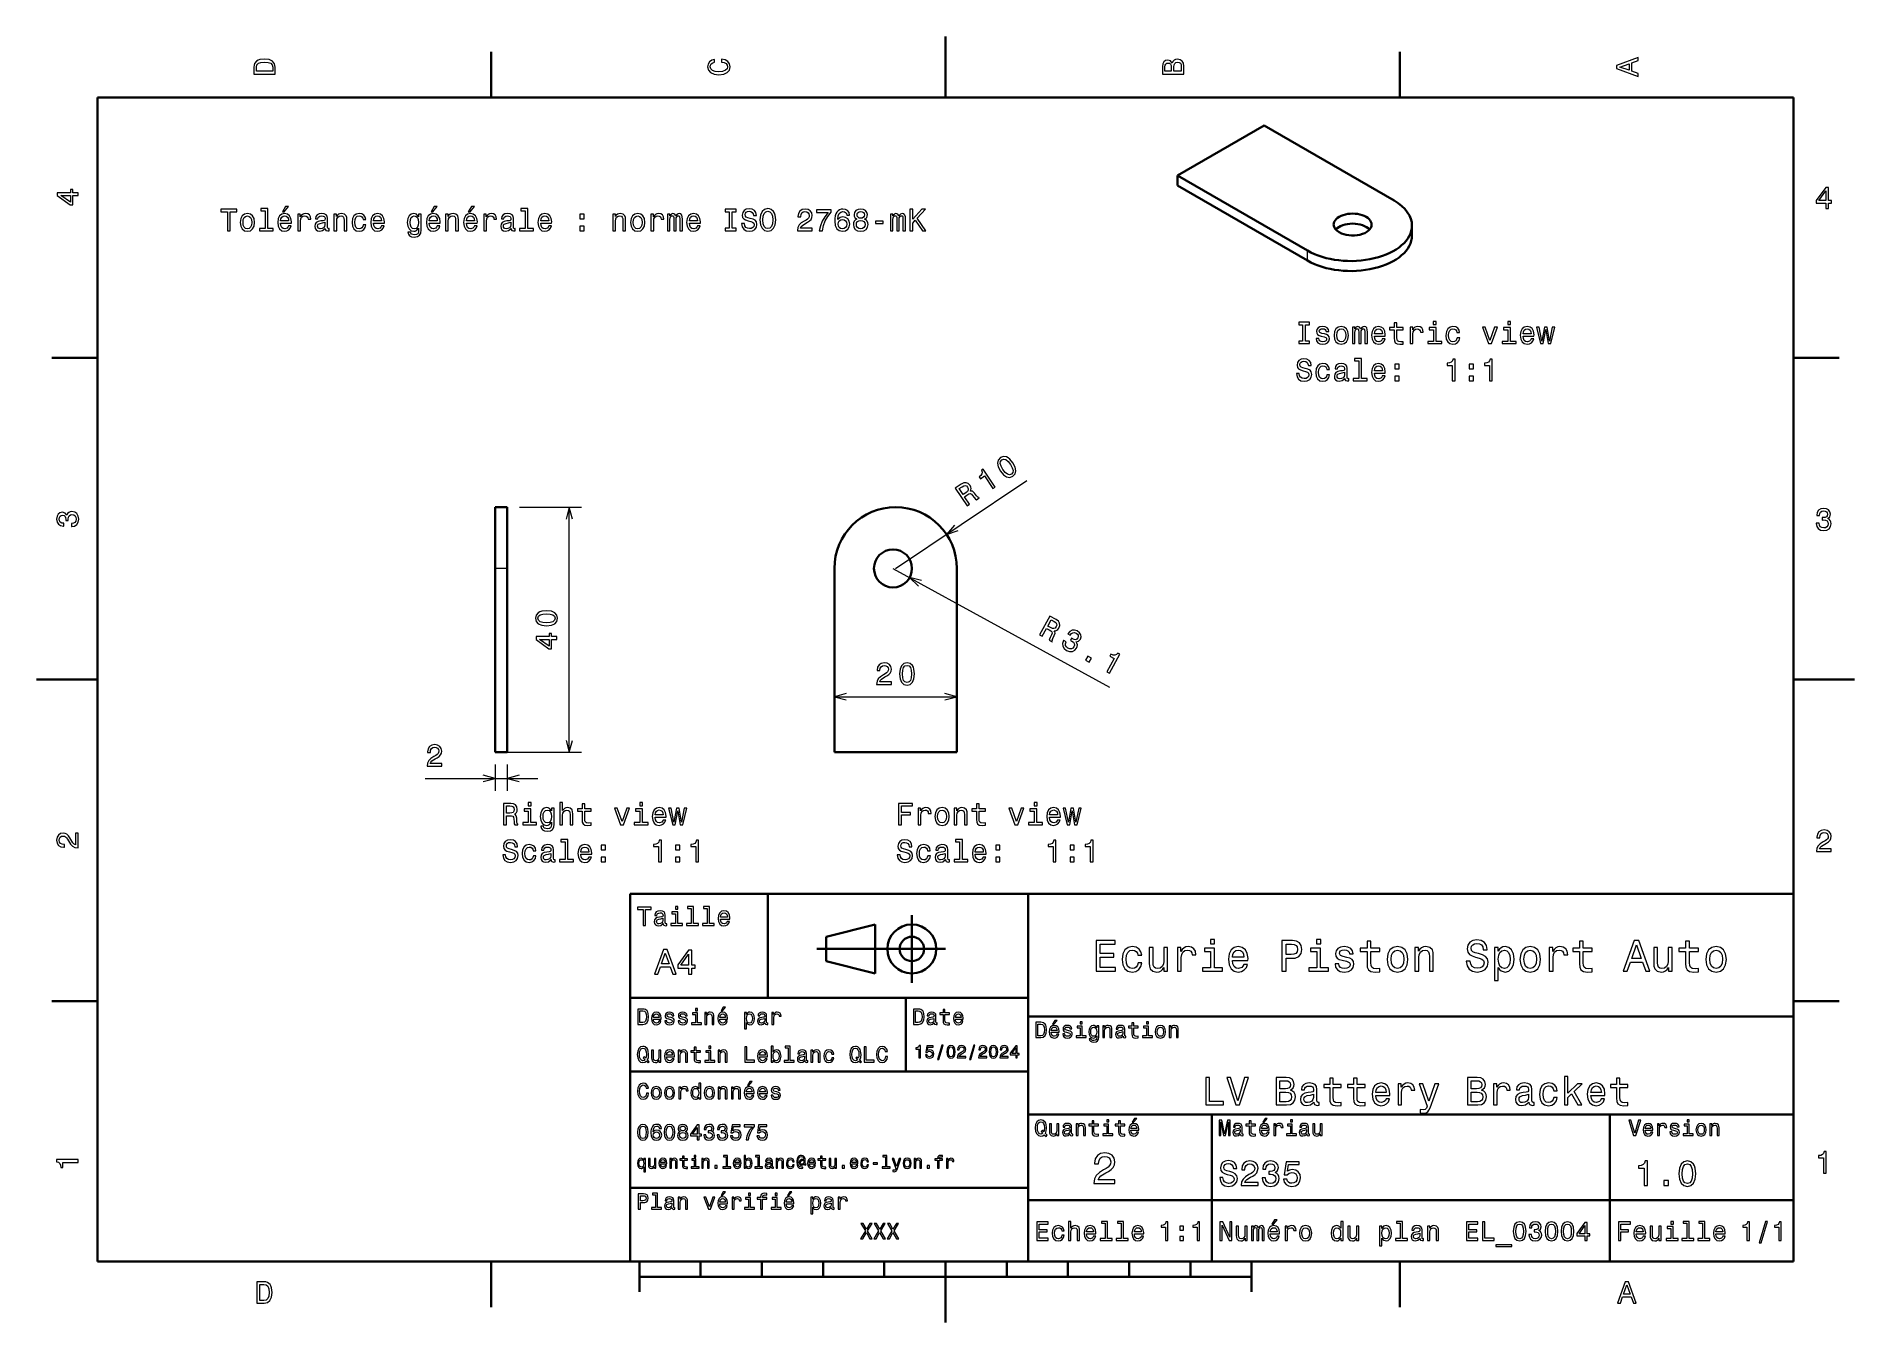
# Model space of a CAD drawing. Extents: x 0 to 297, y 0 to 210.
import ezdxf

# ---------------------------------------------------------------- set-up
doc = ezdxf.new("R2010")
doc.units = 0

msp = doc.modelspace()

# ---------------------------------------------------------------- linework, layer by layer
at = {"color": 7, "lineweight": 35, "ltscale": 0.25}
for p, q in [((148.5, 200), (148.5, 210)), ((74.924896, 133.135544), (74.924896, 123.135544)), ((76.924896, 133.135544), (76.924896, 123.135544)), ((10, 105), (0, 105)), ((287, 105), (297, 105)), ((192, 10), (192, 20)), ((148.5, 10), (148.5, 0))]:
    msp.add_line(p, q, dxfattribs=at)
at = {"color": 7, "lineweight": 35, "ltscale": 0.1875}
for p, q in [((74.300003, 200), (74.300003, 207.5)), ((222.699997, 200), (222.699997, 207.5)), ((10, 157.5), (2.5, 157.5)), ((287, 157.5), (294.5, 157.5)), ((10, 52.5), (2.5, 52.5)), ((287, 52.5), (294.5, 52.5)), ((74.300003, 10), (74.300003, 2.5)), ((222.699997, 10), (222.699997, 2.5))]:
    msp.add_line(p, q, dxfattribs=at)
at = {"color": 7, "lineweight": 35}
for p, q in [((287, 200), (10, 200)), ((10, 200), (10, 10)), ((287, 10), (287, 200)), ((221.767517, 183.182007), (200.554321, 195.429459)), ((186.412186, 187.264481), (207.625381, 175.017044)), ((186.412186, 185.6315), (207.625381, 173.384048)), ((74.924896, 93.135544), (74.924896, 123.135544)), ((76.924896, 93.135544), (76.924896, 123.135544)), ((130.348801, 123.135544), (130.348801, 93.135544)), ((150.348801, 93.135544), (150.348801, 123.135544)), ((150.348801, 93.135544), (130.348801, 93.135544)), ((97, 10), (97, 70)), ((97, 70), (287, 70)), ((162, 10), (162, 70)), ((287, 70), (287, 10)), ((127.5, 61), (148.5, 61)), ((97, 53), (162, 53)), ((162, 50), (287, 50)), ((97, 41), (162, 41)), ((162, 34), (287, 34)), ((257, 10), (257, 34)), ((97, 22), (162, 22)), ((162, 20), (287, 20)), ((10, 10), (287, 10)), ((97, 10), (287, 10)), ((98.5, 7.5), (198.5, 7.5))]:
    msp.add_line(p, q, dxfattribs=at)
at = {"color": 7, "lineweight": 35, "ltscale": 0.408248}
msp.add_line((186.412186, 187.264481), (200.554321, 195.429459), dxfattribs=at)
at = {"color": 7, "lineweight": 35, "ltscale": 0.040825}
for p, q in [((186.412186, 185.6315), (186.412186, 187.264481)), ((224.696457, 177.466522), (224.696457, 179.099518))]:
    msp.add_line(p, q, dxfattribs=at)
at = {"color": 7, "lineweight": 13, "ltscale": 0.040825}
msp.add_line((207.625381, 173.384048), (207.625381, 175.017044), dxfattribs=at)
at = {"color": 7, "lineweight": 13}
for p, q in [((140.348801, 123.135544), (161.809921, 137.470016)), ((87.037582, 93.135544), (87.037582, 133.135544)), ((139.919479, 123.135544), (175.312164, 103.724701)), ((130.348801, 102.19558), (150.348801, 102.19558))]:
    msp.add_line(p, q, dxfattribs=at)
at = {"color": 7, "lineweight": 35, "ltscale": 0.05}
for p, q in [((76.924896, 133.135544), (74.924896, 133.135544)), ((76.924896, 93.135544), (74.924896, 93.135544))]:
    msp.add_line(p, q, dxfattribs=at)
at = {"color": 7, "lineweight": 13, "ltscale": 0.252817}
msp.add_line((78.924896, 133.135544), (89.037582, 133.135544), dxfattribs=at)
at = {"color": 7, "lineweight": 13, "ltscale": 0.05}
msp.add_line((76.924896, 123.135544), (74.924896, 123.135544), dxfattribs=at)
at = {"color": 7, "lineweight": 13, "ltscale": 0.302817}
msp.add_line((76.924896, 93.135544), (89.037582, 93.135544), dxfattribs=at)
at = {"color": 7, "lineweight": 13, "ltscale": 0.107346}
for p, q in [((74.924896, 91.135544), (74.924896, 86.841705)), ((76.924896, 91.135544), (76.924896, 86.841705))]:
    msp.add_line(p, q, dxfattribs=at)
at = {"color": 7, "lineweight": 13, "ltscale": 0.45999}
msp.add_line((63.525284, 88.841705), (81.924896, 88.841705), dxfattribs=at)
at = {"color": 7, "lineweight": 35, "ltscale": 0.425}
msp.add_line((119.5, 53), (119.5, 70), dxfattribs=at)
at = {"color": 7, "lineweight": 35, "ltscale": 0.275}
msp.add_line((143, 55.5), (143, 66.5), dxfattribs=at)
at = {"color": 7, "lineweight": 35, "ltscale": 0.206155}
for p, q in [((129, 63), (137, 65)), ((137, 57), (129, 59))]:
    msp.add_line(p, q, dxfattribs=at)
at = {"color": 7, "lineweight": 35, "ltscale": 0.1}
msp.add_line((129, 59), (129, 63), dxfattribs=at)
at = {"color": 7, "lineweight": 35, "ltscale": 0.2}
msp.add_line((137, 65), (137, 57), dxfattribs=at)
at = {"color": 7, "lineweight": 35, "ltscale": 0.3}
msp.add_line((142, 41), (142, 53), dxfattribs=at)
at = {"color": 7, "lineweight": 35, "ltscale": 0.35}
msp.add_line((192, 20), (192, 34), dxfattribs=at)
at = {"color": 7, "lineweight": 35, "ltscale": 0.125}
for p, q in [((98.5, 10), (98.5, 5)), ((198.5, 10), (198.5, 5))]:
    msp.add_line(p, q, dxfattribs=at)
at = {"color": 7, "lineweight": 35, "ltscale": 0.0625}
for p, q in [((108.5, 10), (108.5, 7.5)), ((118.5, 10), (118.5, 7.5)), ((128.5, 10), (128.5, 7.5)), ((138.5, 10), (138.5, 7.5)), ((158.5, 10), (158.5, 7.5)), ((168.5, 10), (168.5, 7.5)), ((178.5, 10), (178.5, 7.5)), ((188.5, 10), (188.5, 7.5))]:
    msp.add_line(p, q, dxfattribs=at)
at = {"color": 7, "lineweight": 13}
for points in [[(35.533215, 204.994965), (35.533215, 203.829971), (39.033215, 203.829971), (39.033215, 204.994965), (38.922264, 205.544678), (38.584366, 205.953171), (38.034657, 206.205338), (37.283215, 206.296112), (36.516644, 206.215424), (36.21405, 206.114563), (35.971977, 205.973343), (35.644165, 205.56485), (35.563473, 205.297562)], [(35.951801, 204.959656), (36.027451, 205.342941), (36.259438, 205.605194), (36.672985, 205.761536), (37.283215, 205.811966), (37.873272, 205.756485), (38.286816, 205.600143), (38.533936, 205.332855), (38.614628, 204.959656), (38.614628, 204.298996), (35.951801, 204.298996)], [(111.93206, 205.817017), (112.35569, 205.716141), (112.658287, 205.549713), (112.844887, 205.317734), (112.905403, 205.045395), (112.814629, 204.71759), (112.54229, 204.460388), (112.098488, 204.28891), (111.483215, 204.233429), (110.872986, 204.28891), (110.424141, 204.455338), (110.151802, 204.71254), (110.055984, 205.045395), (110.106415, 205.287476), (110.247627, 205.494247), (110.474571, 205.655624), (110.787247, 205.766571), (110.787247, 206.245682), (110.308144, 206.094391), (109.94503, 205.832138), (109.718086, 205.474075), (109.637398, 205.045395), (109.763474, 204.510818), (110.116501, 204.10231), (110.696472, 203.840057), (111.483215, 203.749283), (112.269958, 203.840057), (112.84993, 204.10231), (113.208, 204.510818), (113.329041, 205.045395), (113.233215, 205.51442), (112.965927, 205.892654), (112.527161, 206.159943), (111.93206, 206.301163)], [(185.542007, 205.630417), (185.249496, 205.983429), (185.052811, 206.074219), (184.81073, 206.104477), (184.432495, 206.03891), (184.160156, 205.842224), (183.993729, 205.524506), (183.933212, 205.080704), (183.933212, 203.835022), (187.433212, 203.835022), (187.433212, 205.151306), (187.36261, 205.620331), (187.155838, 205.968307), (186.828018, 206.185165), (186.384216, 206.260818), (186.08667, 206.215424), (185.839554, 206.094391), (185.65799, 205.897705)], [(185.385666, 204.984879), (185.385666, 204.298996), (184.351807, 204.298996), (184.351807, 205.025223), (184.382065, 205.297562), (184.472839, 205.489197), (184.629181, 205.605194), (184.86116, 205.645538), (185.093155, 205.600143), (185.254532, 205.479111), (185.355408, 205.272339)], [(187.014618, 205.095825), (187.014618, 204.298996), (185.809296, 204.298996), (185.809296, 205.050446), (185.844589, 205.368164), (185.9505, 205.595108), (186.132065, 205.731277), (186.394302, 205.776657), (186.671692, 205.731277), (186.863327, 205.605194), (186.979324, 205.393372)], [(261.633209, 203.466858), (261.633209, 203.930847), (260.604401, 204.298996), (260.604401, 205.695969), (261.633209, 206.064133), (261.633209, 206.538193), (258.128174, 205.257217), (258.128174, 204.742798)], [(260.17572, 204.460388), (258.632477, 205), (260.17572, 205.539627)], [(6.833213, 184.02739), (6.833213, 184.481277), (5.965778, 184.481277), (5.965778, 184.98056), (5.56232, 184.98056), (5.56232, 184.481277), (3.408862, 184.481277), (3.408862, 184.022339), (5.521974, 182.489197), (5.965778, 182.489197), (5.965778, 184.02739)], [(292.277374, 181.916794), (292.731262, 181.916794), (292.731262, 182.784225), (293.23056, 182.784225), (293.23056, 183.187683), (292.731262, 183.187683), (292.731262, 185.341141), (292.272339, 185.341141), (290.739197, 183.228027), (290.739197, 182.784225), (292.277374, 182.784225)], [(291.162842, 183.187683), (292.277374, 184.756134), (292.277374, 183.187683)], [(5.56232, 182.912827), (3.993876, 184.02739), (5.56232, 184.02739)], [(31.205502, 178.278915), (31.669479, 178.278915), (31.669479, 181.355286), (32.728558, 181.355286), (32.728558, 181.778915), (30.141382, 181.778915), (30.141382, 181.355286), (31.205502, 181.355286)], [(37.348152, 181.526749), (37.348152, 178.652115), (36.435329, 178.652115), (36.435329, 178.278915), (38.699738, 178.278915), (38.699738, 178.652115), (37.791958, 178.652115), (37.791958, 181.899948), (36.652187, 181.899948), (36.652187, 181.526749)], [(40.197578, 181.355286), (40.495129, 181.355286), (41.196136, 182.212631), (40.7019, 182.212631)], [(64.485764, 181.355286), (64.78331, 181.355286), (65.484314, 182.212631), (64.990082, 182.212631)], [(70.5578, 181.355286), (70.855354, 181.355286), (71.556366, 182.212631), (71.062126, 182.212631)], [(79.85247, 181.526749), (79.85247, 178.652115), (78.939651, 178.652115), (78.939651, 178.278915), (81.204056, 178.278915), (81.204056, 178.652115), (80.29628, 178.652115), (80.29628, 181.899948), (79.156509, 181.899948), (79.156509, 181.526749)], [(113.178131, 178.702545), (112.532593, 178.702545), (112.532593, 178.278915), (114.287636, 178.278915), (114.287636, 178.702545), (113.642105, 178.702545), (113.642105, 181.355286), (114.287636, 181.355286), (114.287636, 181.778915), (112.532593, 181.778915), (112.532593, 181.355286), (113.178131, 181.355286)], [(115.649315, 179.433807), (115.190376, 179.433807), (115.291245, 178.899231), (115.543404, 178.505859), (115.931732, 178.268829), (116.45623, 178.18309), (116.975685, 178.263779), (117.364014, 178.485687), (117.61113, 178.833664), (117.701904, 179.292603), (117.626259, 179.706146), (117.414444, 179.973434), (117.071503, 180.149948), (116.612572, 180.281082), (116.2192, 180.376892), (115.96199, 180.487854), (115.815742, 180.649231), (115.770348, 180.901398), (115.815742, 181.128342), (115.946861, 181.299805), (116.14859, 181.415802), (116.425972, 181.456146), (116.708389, 181.405716), (116.93029, 181.269547), (117.076546, 181.042603), (117.147148, 180.73497), (117.606087, 180.73497), (117.606087, 180.745056), (117.525391, 181.219116), (117.288361, 181.572144), (116.915161, 181.794052), (116.410843, 181.86969), (115.956947, 181.794052), (115.60392, 181.58223), (115.376976, 181.254425), (115.296288, 180.830795), (115.361847, 180.452545), (115.55349, 180.195343), (115.856087, 180.023865), (116.26963, 179.892746), (116.678131, 179.776749), (116.985771, 179.665802), (117.172371, 179.504425), (117.23793, 179.242172), (117.177414, 178.974884), (117.021072, 178.773148), (116.784042, 178.647064), (116.476402, 178.60672), (116.133461, 178.662201), (115.871216, 178.823578), (115.704788, 179.085831)], [(118.186058, 180.028915), (118.27684, 179.242172), (118.539085, 178.662201), (118.947586, 178.304138), (119.48217, 178.18309), (120.011711, 178.304138), (120.425255, 178.662201), (120.682457, 179.242172), (120.778275, 180.028915), (120.682457, 180.810623), (120.571503, 181.128342), (120.425255, 181.390594), (120.011711, 181.748657), (119.759544, 181.839432), (119.48217, 181.874741), (118.942543, 181.748657), (118.534042, 181.39563), (118.27684, 180.815659)], [(118.670212, 180.028915), (118.725685, 180.639145), (118.892113, 181.087997), (119.149315, 181.360321), (119.48217, 181.456146), (119.809975, 181.360321), (120.067184, 181.082947), (120.233612, 180.634109), (120.294128, 180.028915), (120.233612, 179.418686), (120.067184, 178.969833), (119.809975, 178.69751), (119.48217, 178.60672), (119.149315, 178.69751), (118.892113, 178.969833), (118.725685, 179.413635)], [(124.323669, 178.278915), (126.729294, 178.278915), (126.729294, 178.712631), (124.827995, 178.712631), (124.933907, 178.949661), (125.115463, 179.146347), (125.675255, 179.504425), (125.972809, 179.655716), (126.305664, 179.872574), (126.542694, 180.124741), (126.678864, 180.422287), (126.729294, 180.760178), (126.643555, 181.183807), (126.406525, 181.516663), (126.043411, 181.728485), (125.574394, 181.804138), (125.09024, 181.718399), (124.722092, 181.481369), (124.485054, 181.103119), (124.404366, 180.603836), (124.404366, 180.533234), (124.863297, 180.533234), (124.863297, 180.573578), (124.908684, 180.916519), (125.044853, 181.168686), (125.261711, 181.330063), (125.549179, 181.385544), (125.841682, 181.335114), (126.05854, 181.20903), (126.199753, 181.012344), (126.250183, 180.765228), (126.214882, 180.533234), (126.119064, 180.336548), (125.95768, 180.165085), (125.735779, 180.013779), (125.438225, 179.852402), (124.943993, 179.539719), (124.596008, 179.206863), (124.389236, 178.803406), (124.323669, 178.294052)], [(127.889236, 178.278915), (128.398605, 178.278915), (128.565033, 179.111053), (128.857544, 179.887711), (129.271088, 180.608887), (129.810699, 181.284683), (129.810699, 181.703262), (127.410133, 181.703262), (127.410133, 181.244339), (129.326569, 181.244339), (128.771805, 180.563492), (128.35321, 179.852402), (128.060699, 179.095917)], [(132.836639, 180.835831), (132.740829, 181.244339), (132.518921, 181.546921), (132.175995, 181.738571), (131.732178, 181.804138), (131.434631, 181.768829), (131.177429, 181.673004), (130.95047, 181.516663), (130.758835, 181.294769), (130.607544, 181.017395), (130.496582, 180.679489), (130.425995, 180.281082), (130.405823, 179.83223), (130.486511, 179.116089), (130.733612, 178.596634), (131.132034, 178.283966), (131.676697, 178.178055), (132.165894, 178.268829), (132.539093, 178.505859), (132.781174, 178.879059), (132.866913, 179.353119), (132.781174, 179.83223), (132.549194, 180.200378), (132.191116, 180.432373), (131.747314, 180.513062), (131.268204, 180.412201), (130.910126, 180.124741), (130.985779, 180.679489), (131.147156, 181.077911), (131.394287, 181.314941), (131.737213, 181.39563), (131.98938, 181.355286), (132.18103, 181.249374), (132.307098, 181.072861), (132.372681, 180.835831)], [(134.036942, 180.165085), (133.779724, 180.023865), (133.60321, 179.827179), (133.492279, 179.580063), (133.45697, 179.282516), (133.537659, 178.833664), (133.769653, 178.485687), (134.147888, 178.263779), (134.662292, 178.178055), (135.171661, 178.263779), (135.549896, 178.485687), (135.781891, 178.833664), (135.86763, 179.282516), (135.827286, 179.580063), (135.721375, 179.827179), (135.539825, 180.023865), (135.287659, 180.165085), (135.48938, 180.286118), (135.6306, 180.452545), (135.716339, 180.654282), (135.746582, 180.901398), (135.665894, 181.25946), (135.454086, 181.546921), (135.111145, 181.733521), (134.662292, 181.804138), (134.208405, 181.733521), (133.865479, 181.546921), (133.648621, 181.25946), (133.572968, 180.901398), (133.598175, 180.654282), (133.683914, 180.452545)], [(134.052063, 180.861053), (134.092407, 181.082947), (134.21344, 181.254425), (134.40509, 181.360321), (134.662292, 181.400681), (134.914459, 181.360321), (135.10611, 181.254425), (135.227142, 181.082947), (135.272522, 180.861053), (135.227142, 180.634109), (135.10611, 180.457596), (134.914459, 180.341599), (134.662292, 180.30629), (134.40509, 180.346634), (134.21344, 180.457596), (134.092407, 180.634109)], [(142.675995, 178.278915), (143.139984, 178.278915), (143.139984, 179.524597), (143.553528, 179.968399), (144.728592, 178.278915), (145.293427, 178.278915), (143.881317, 180.30629), (145.253082, 181.778915), (144.637817, 181.778915), (143.139984, 180.160034), (143.139984, 181.778915), (142.675995, 181.778915)], [(33.298443, 179.630493), (33.379135, 179.015228), (33.611122, 178.56134), (33.979279, 178.278915), (34.473515, 178.18309), (34.962708, 178.278915), (35.330864, 178.55629), (35.562851, 179.010178), (35.648586, 179.630493), (35.562851, 180.245773), (35.330864, 180.704712), (34.962708, 180.982086), (34.473515, 181.082947), (33.979279, 180.982086), (33.611122, 180.699661), (33.379135, 180.245773)], [(33.752331, 179.635544), (33.797722, 180.089432), (33.938931, 180.417236), (34.165878, 180.618973), (34.473515, 180.689575), (34.776108, 180.618973), (35.003052, 180.422287), (35.144264, 180.089432), (35.194695, 179.635544), (35.144264, 179.176605), (35.003052, 178.84375), (34.776108, 178.642029), (34.473515, 178.576462), (34.165878, 178.642029), (33.938931, 178.84375), (33.797722, 179.176605)], [(39.889938, 179.504425), (41.665157, 179.504425), (41.6702, 179.711197), (41.589508, 180.291168), (41.367607, 180.724884), (41.01458, 180.987122), (40.545559, 181.082947), (40.086628, 180.982086), (39.733601, 180.699661), (39.506657, 180.240738), (39.425964, 179.635544), (39.501614, 179.015228), (39.728558, 178.56134), (40.076538, 178.278915), (40.53043, 178.18309), (40.923801, 178.248657), (41.246567, 178.42012), (41.483601, 178.692459), (41.619766, 179.055573), (41.181007, 179.055573), (41.090229, 178.853836), (40.959106, 178.702545), (40.585907, 178.581512), (40.298443, 178.636978), (40.081581, 178.813492), (39.940372, 179.100967), (39.889938, 179.489288)], [(39.889938, 179.877625), (39.945415, 180.225601), (40.081581, 180.482803), (40.288357, 180.639145), (40.560692, 180.694626), (40.82798, 180.639145), (41.034752, 180.482803), (41.160835, 180.225601), (41.206223, 179.877625)], [(42.704063, 178.278915), (43.147865, 178.278915), (43.147865, 179.827179), (43.193253, 180.200378), (43.329422, 180.467682), (43.551323, 180.629059), (43.848873, 180.68454), (44.070778, 180.649231), (44.237202, 180.54837), (44.338066, 180.376892), (44.373371, 180.144913), (44.82222, 180.144913), (44.7617, 180.553406), (44.595272, 180.845917), (44.317894, 181.02243), (43.939651, 181.082947), (43.682449, 181.042603), (43.460545, 180.941742), (43.263859, 180.770264), (43.107521, 180.538284), (43.107521, 180.987122), (42.704063, 180.987122)], [(47.182449, 178.631943), (47.182449, 178.616806), (47.207664, 178.445343), (47.28331, 178.32431), (47.601036, 178.228485), (47.848152, 178.268829), (47.848152, 178.611771), (47.742249, 178.596634), (47.601036, 178.662201), (47.575821, 178.863937), (47.575821, 180.265945), (47.515301, 180.624023), (47.338791, 180.876175), (47.031151, 181.027481), (46.597435, 181.082947), (46.173805, 181.02243), (45.861122, 180.850967), (45.664436, 180.583664), (45.598877, 180.230652), (45.598877, 180.200378), (45.997292, 180.200378), (46.032593, 180.412201), (46.143543, 180.563492), (46.3251, 180.654282), (46.582306, 180.689575), (46.829422, 180.664368), (47.005936, 180.588715), (47.111843, 180.457596), (47.147148, 180.276031), (47.126972, 180.064224), (47.04628, 179.958313), (46.844551, 179.907883), (46.466309, 179.867538), (46.032593, 179.776749), (45.724957, 179.615372), (45.5434, 179.363205), (45.487923, 178.990005), (45.538357, 178.65715), (45.694695, 178.410034), (45.946857, 178.253693), (46.294838, 178.198227), (46.763863, 178.304138)], [(47.132015, 179.227036), (47.071495, 178.964798), (46.910114, 178.763062), (46.668037, 178.631943), (46.370491, 178.586548), (46.178848, 178.611771), (46.042679, 178.692459), (45.956944, 178.833664), (45.931728, 179.03035), (45.9519, 179.206863), (46.032593, 179.332947), (46.355358, 179.474167), (46.763863, 179.534683), (47.132015, 179.655716)], [(48.60968, 178.278915), (49.053486, 178.278915), (49.053486, 179.842316), (49.098877, 180.200378), (49.245129, 180.462631), (49.472073, 180.624023), (49.774666, 180.68454), (50.016743, 180.634109), (50.168037, 180.49794), (50.243687, 180.270996), (50.268906, 179.968399), (50.268906, 178.278915), (50.712708, 178.278915), (50.712708, 180.059174), (50.692535, 180.417236), (50.601757, 180.714798), (50.304207, 180.987122), (49.840229, 181.082947), (49.583023, 181.047653), (49.366165, 180.951828), (49.179565, 180.790436), (49.03331, 180.573578), (49.03331, 180.987122), (48.60968, 180.987122)], [(53.370491, 180.089432), (53.80925, 180.089432), (53.718472, 180.492889), (53.501614, 180.810623), (53.163719, 181.007309), (52.724957, 181.082947), (52.240807, 180.982086), (51.87265, 180.699661), (51.640663, 180.240738), (51.559971, 179.625458), (51.63562, 179.015228), (51.862564, 178.56134), (52.220634, 178.278915), (52.709827, 178.18309), (53.143547, 178.258743), (53.481441, 178.470551), (53.713428, 178.803406), (53.814293, 179.247208), (53.390663, 179.247208), (53.315014, 178.964798), (53.173805, 178.752975), (52.972076, 178.621857), (52.724957, 178.581512), (52.41732, 178.647064), (52.195419, 178.848801), (52.05925, 179.176605), (52.013863, 179.640594), (52.05925, 180.094482), (52.200462, 180.422287), (52.427406, 180.624023), (52.724957, 180.694626), (52.987206, 180.649231), (53.183891, 180.533234), (53.315014, 180.341599)], [(55.070057, 179.504425), (56.845272, 179.504425), (56.850315, 179.711197), (56.769623, 180.291168), (56.547722, 180.724884), (56.194695, 180.987122), (55.725677, 181.082947), (55.266743, 180.982086), (54.913719, 180.699661), (54.686771, 180.240738), (54.606079, 179.635544), (54.681728, 179.015228), (54.908672, 178.56134), (55.256657, 178.278915), (55.710548, 178.18309), (56.10392, 178.248657), (56.426685, 178.42012), (56.663719, 178.692459), (56.799881, 179.055573), (56.361122, 179.055573), (56.270344, 178.853836), (56.139221, 178.702545), (55.766022, 178.581512), (55.478558, 178.636978), (55.2617, 178.813492), (55.120491, 179.100967), (55.070057, 179.489288)], [(55.070057, 179.877625), (55.125534, 180.225601), (55.2617, 180.482803), (55.468472, 180.639145), (55.740807, 180.694626), (56.008095, 180.639145), (56.214867, 180.482803), (56.34095, 180.225601), (56.386337, 179.877625)], [(62.861843, 178.399948), (62.861843, 180.987122), (62.43821, 180.987122), (62.43821, 180.54837), (62.090229, 180.946777), (61.87841, 181.047653), (61.64138, 181.082947), (61.212708, 180.982086), (60.879852, 180.699661), (60.662994, 180.245773), (60.587345, 179.635544), (60.662994, 179.020264), (60.879852, 178.566376), (61.212708, 178.278915), (61.64138, 178.18309), (61.883453, 178.218399), (62.085186, 178.309174), (62.43821, 178.692459), (62.43821, 178.309174), (62.397865, 178.006577), (62.286915, 177.789719), (62.075096, 177.663635), (61.757374, 177.618256), (61.479996, 177.648514), (61.28331, 177.724167), (61.167316, 177.855286), (61.132015, 178.031799), (60.703339, 178.031799), (60.703339, 178.011627), (60.768902, 177.688858), (60.970631, 177.446777), (61.293396, 177.290436), (61.732159, 177.23497), (62.256653, 177.310623), (62.604637, 177.52243), (62.801323, 177.890594)], [(61.04628, 179.635544), (61.091667, 180.084396), (61.227837, 180.417236), (61.439651, 180.613922), (61.722073, 180.68454), (62.019623, 180.613922), (62.241524, 180.417236), (62.377693, 180.084396), (62.428123, 179.635544), (62.377693, 179.176605), (62.241524, 178.848801), (62.019623, 178.647064), (61.722073, 178.581512), (61.439651, 178.647064), (61.227837, 178.848801), (61.091667, 179.181656)], [(64.178123, 179.504425), (65.953339, 179.504425), (65.958382, 179.711197), (65.877686, 180.291168), (65.655792, 180.724884), (65.302765, 180.987122), (64.83374, 181.082947), (64.374809, 180.982086), (64.021782, 180.699661), (63.794838, 180.240738), (63.714146, 179.635544), (63.789795, 179.015228), (64.016739, 178.56134), (64.364723, 178.278915), (64.818611, 178.18309), (65.21199, 178.248657), (65.534752, 178.42012), (65.771782, 178.692459), (65.907951, 179.055573), (65.469193, 179.055573), (65.37841, 178.853836), (65.247284, 178.702545), (64.874084, 178.581512), (64.586624, 178.636978), (64.369766, 178.813492), (64.228554, 179.100967), (64.178123, 179.489288)], [(64.178123, 179.877625), (64.233597, 180.225601), (64.369766, 180.482803), (64.576538, 180.639145), (64.848877, 180.694626), (65.116165, 180.639145), (65.322937, 180.482803), (65.44902, 180.225601), (65.4944, 179.877625)], [(66.825821, 178.278915), (67.269623, 178.278915), (67.269623, 179.842316), (67.31501, 180.200378), (67.461258, 180.462631), (67.68821, 180.624023), (67.990799, 180.68454), (68.23288, 180.634109), (68.384171, 180.49794), (68.459824, 180.270996), (68.485039, 179.968399), (68.485039, 178.278915), (68.928848, 178.278915), (68.928848, 180.059174), (68.908669, 180.417236), (68.817886, 180.714798), (68.52034, 180.987122), (68.056366, 181.082947), (67.799164, 181.047653), (67.582306, 180.951828), (67.395706, 180.790436), (67.249451, 180.573578), (67.249451, 180.987122), (66.825821, 180.987122)], [(70.250168, 179.504425), (72.025383, 179.504425), (72.030426, 179.711197), (71.949738, 180.291168), (71.727829, 180.724884), (71.374802, 180.987122), (70.905792, 181.082947), (70.446854, 180.982086), (70.093826, 180.699661), (69.866882, 180.240738), (69.786194, 179.635544), (69.861839, 179.015228), (70.088783, 178.56134), (70.436768, 178.278915), (70.890656, 178.18309), (71.284027, 178.248657), (71.606796, 178.42012), (71.843826, 178.692459), (71.979996, 179.055573), (71.541229, 179.055573), (71.450455, 178.853836), (71.319336, 178.702545), (70.946136, 178.581512), (70.658669, 178.636978), (70.441811, 178.813492), (70.300598, 179.100967), (70.250168, 179.489288)], [(70.250168, 179.877625), (70.305641, 180.225601), (70.441811, 180.482803), (70.648582, 180.639145), (70.920914, 180.694626), (71.18821, 180.639145), (71.394981, 180.482803), (71.521057, 180.225601), (71.566452, 179.877625)], [(73.064285, 178.278915), (73.508087, 178.278915), (73.508087, 179.827179), (73.553482, 180.200378), (73.689651, 180.467682), (73.911545, 180.629059), (74.209099, 180.68454), (74.431, 180.649231), (74.597427, 180.54837), (74.698288, 180.376892), (74.733597, 180.144913), (75.182442, 180.144913), (75.121925, 180.553406), (74.955498, 180.845917), (74.678116, 181.02243), (74.299881, 181.082947), (74.042679, 181.042603), (73.82077, 180.941742), (73.624084, 180.770264), (73.467743, 180.538284), (73.467743, 180.987122), (73.064285, 180.987122)], [(77.542671, 178.631943), (77.542671, 178.616806), (77.567886, 178.445343), (77.643539, 178.32431), (77.961258, 178.228485), (78.208374, 178.268829), (78.208374, 178.611771), (78.10247, 178.596634), (77.961258, 178.662201), (77.936043, 178.863937), (77.936043, 180.265945), (77.875526, 180.624023), (77.699013, 180.876175), (77.391373, 181.027481), (76.957657, 181.082947), (76.534027, 181.02243), (76.221344, 180.850967), (76.024658, 180.583664), (75.959099, 180.230652), (75.959099, 180.200378), (76.357513, 180.200378), (76.392822, 180.412201), (76.503769, 180.563492), (76.685326, 180.654282), (76.942528, 180.689575), (77.189651, 180.664368), (77.366165, 180.588715), (77.472069, 180.457596), (77.50737, 180.276031), (77.487198, 180.064224), (77.406509, 179.958313), (77.204773, 179.907883), (76.826538, 179.867538), (76.392822, 179.776749), (76.085175, 179.615372), (75.903625, 179.363205), (75.848145, 178.990005), (75.898582, 178.65715), (76.054916, 178.410034), (76.307083, 178.253693), (76.65506, 178.198227), (77.124084, 178.304138)], [(77.492241, 179.227036), (77.431717, 178.964798), (77.27034, 178.763062), (77.028259, 178.631943), (76.730713, 178.586548), (76.53907, 178.611771), (76.402908, 178.692459), (76.317169, 178.833664), (76.291954, 179.03035), (76.312126, 179.206863), (76.392822, 179.332947), (76.715584, 179.474167), (77.124084, 179.534683), (77.492241, 179.655716)], [(82.394257, 179.504425), (84.169472, 179.504425), (84.174515, 179.711197), (84.093826, 180.291168), (83.871918, 180.724884), (83.51889, 180.987122), (83.049881, 181.082947), (82.590942, 180.982086), (82.237915, 180.699661), (82.010971, 180.240738), (81.930283, 179.635544), (82.005928, 179.015228), (82.232872, 178.56134), (82.580856, 178.278915), (83.034744, 178.18309), (83.428116, 178.248657), (83.750885, 178.42012), (83.987915, 178.692459), (84.124084, 179.055573), (83.685318, 179.055573), (83.594543, 178.853836), (83.463425, 178.702545), (83.090225, 178.581512), (82.802757, 178.636978), (82.585899, 178.813492), (82.444687, 179.100967), (82.394257, 179.489288)], [(82.394257, 179.877625), (82.44973, 180.225601), (82.585899, 180.482803), (82.792671, 180.639145), (83.065002, 180.694626), (83.332298, 180.639145), (83.53907, 180.482803), (83.665146, 180.225601), (83.710541, 179.877625)], [(88.773941, 180.235687), (89.469902, 180.235687), (89.469902, 180.987122), (88.773941, 180.987122)], [(88.773941, 178.278915), (89.469902, 178.278915), (89.469902, 179.03035), (88.773941, 179.03035)], [(94.150017, 178.278915), (94.593819, 178.278915), (94.593819, 179.842316), (94.639206, 180.200378), (94.785461, 180.462631), (95.012405, 180.624023), (95.315002, 180.68454), (95.557076, 180.634109), (95.708374, 180.49794), (95.784019, 180.270996), (95.809235, 179.968399), (95.809235, 178.278915), (96.253044, 178.278915), (96.253044, 180.059174), (96.232872, 180.417236), (96.14209, 180.714798), (95.844543, 180.987122), (95.380562, 181.082947), (95.12336, 181.047653), (94.906502, 180.951828), (94.719902, 180.790436), (94.573647, 180.573578), (94.573647, 180.987122), (94.150017, 180.987122)], [(97.054916, 179.630493), (97.135605, 179.015228), (97.367592, 178.56134), (97.735748, 178.278915), (98.229988, 178.18309), (98.719177, 178.278915), (99.087334, 178.55629), (99.319321, 179.010178), (99.40506, 179.630493), (99.319321, 180.245773), (99.087334, 180.704712), (98.719177, 180.982086), (98.229988, 181.082947), (97.735748, 180.982086), (97.367592, 180.699661), (97.135605, 180.245773)], [(97.508804, 179.635544), (97.554192, 180.089432), (97.695404, 180.417236), (97.922348, 180.618973), (98.229988, 180.689575), (98.532578, 180.618973), (98.759529, 180.422287), (98.900734, 180.089432), (98.951172, 179.635544), (98.900734, 179.176605), (98.759529, 178.84375), (98.532578, 178.642029), (98.229988, 178.576462), (97.922348, 178.642029), (97.695404, 178.84375), (97.554192, 179.176605)], [(100.388489, 178.278915), (100.832298, 178.278915), (100.832298, 179.827179), (100.877686, 180.200378), (101.013855, 180.467682), (101.235756, 180.629059), (101.533302, 180.68454), (101.755203, 180.649231), (101.921631, 180.54837), (102.022499, 180.376892), (102.0578, 180.144913), (102.506645, 180.144913), (102.446129, 180.553406), (102.279701, 180.845917), (102.002327, 181.02243), (101.624084, 181.082947), (101.366875, 181.042603), (101.144974, 180.941742), (100.948288, 180.770264), (100.791946, 180.538284), (100.791946, 180.987122), (100.388489, 180.987122)], [(103.081581, 178.278915), (103.490082, 178.278915), (103.490082, 180.089432), (103.515297, 180.361771), (103.590942, 180.558456), (103.70694, 180.674454), (103.858238, 180.719833), (103.979271, 180.679489), (104.059967, 180.578629), (104.100311, 180.40715), (104.11544, 180.180206), (104.11544, 178.278915), (104.498726, 178.278915), (104.498726, 180.089432), (104.523941, 180.35672), (104.599586, 180.553406), (104.720627, 180.674454), (104.871925, 180.719833), (104.992958, 180.679489), (105.073654, 180.578629), (105.124084, 180.180206), (105.124084, 178.278915), (105.532585, 178.278915), (105.532585, 180.149948), (105.50737, 180.538284), (105.426682, 180.835831), (105.265297, 181.017395), (105.003044, 181.082947), (104.695412, 180.982086), (104.458382, 180.689575), (104.271782, 180.977036), (103.959099, 181.082947), (103.671638, 180.982086), (103.474953, 180.699661), (103.474953, 180.987122), (103.081581, 180.987122)], [(106.682442, 179.504425), (108.457664, 179.504425), (108.462708, 179.711197), (108.382011, 180.291168), (108.16011, 180.724884), (107.807083, 180.987122), (107.338066, 181.082947), (106.879128, 180.982086), (106.526108, 180.699661), (106.299156, 180.240738), (106.218468, 179.635544), (106.294113, 179.015228), (106.521065, 178.56134), (106.869041, 178.278915), (107.322937, 178.18309), (107.716309, 178.248657), (108.03907, 178.42012), (108.276108, 178.692459), (108.41227, 179.055573), (107.973511, 179.055573), (107.882736, 178.853836), (107.75161, 178.702545), (107.37841, 178.581512), (107.09095, 178.636978), (106.874084, 178.813492), (106.73288, 179.100967), (106.682442, 179.489288)], [(106.682442, 179.877625), (106.737923, 180.225601), (106.874084, 180.482803), (107.080856, 180.639145), (107.353195, 180.694626), (107.620483, 180.639145), (107.827255, 180.482803), (107.953339, 180.225601), (107.998726, 179.877625)], [(132.377716, 179.348083), (132.322235, 179.03035), (132.18103, 178.788284), (131.954071, 178.626892), (131.671661, 178.576462), (131.374115, 178.626892), (131.147156, 178.783234), (131.000916, 179.025314), (130.955521, 179.343033), (131.005951, 179.655716), (131.147156, 179.892746), (131.37915, 180.044052), (131.691833, 180.099518), (131.964172, 180.044052), (132.18103, 179.897797), (132.322235, 179.660767)], [(133.941116, 179.292603), (133.986511, 179.559891), (134.132751, 179.761627), (134.359711, 179.892746), (134.662292, 179.938141), (134.959839, 179.892746), (135.186798, 179.761627), (135.333038, 179.559891), (135.383484, 179.292603), (135.333038, 179.005142), (135.186798, 178.788284), (134.959839, 178.647064), (134.662292, 178.601685), (134.359711, 178.647064), (134.132751, 178.788284), (133.986511, 179.005142)], [(137.088104, 179.433807), (138.308563, 179.433807), (138.308563, 179.83223), (137.088104, 179.83223)], [(139.513885, 178.278915), (139.922394, 178.278915), (139.922394, 180.089432), (139.947601, 180.361771), (140.023254, 180.558456), (140.139252, 180.674454), (140.290558, 180.719833), (140.411591, 180.679489), (140.492279, 180.578629), (140.532623, 180.40715), (140.54776, 180.180206), (140.54776, 178.278915), (140.93103, 178.278915), (140.93103, 180.089432), (140.956253, 180.35672), (141.031891, 180.553406), (141.152939, 180.674454), (141.30423, 180.719833), (141.425262, 180.679489), (141.505966, 180.578629), (141.556396, 180.180206), (141.556396, 178.278915), (141.964905, 178.278915), (141.964905, 180.149948), (141.939682, 180.538284), (141.858994, 180.835831), (141.697601, 181.017395), (141.435364, 181.082947), (141.127716, 180.982086), (140.890686, 180.689575), (140.704102, 180.977036), (140.391418, 181.082947), (140.103943, 180.982086), (139.907257, 180.699661), (139.907257, 180.987122), (139.513885, 180.987122)], [(228.652313, 163.457428), (228.183289, 163.457428), (228.183289, 162.95311), (228.652313, 162.95311)], [(240.796387, 163.457428), (240.327377, 163.457428), (240.327377, 162.95311), (240.796387, 162.95311)], [(206.840347, 160.260025), (206.194809, 160.260025), (206.194809, 159.836395), (207.94986, 159.836395), (207.94986, 160.260025), (207.304321, 160.260025), (207.304321, 162.912766), (207.94986, 162.912766), (207.94986, 163.336395), (206.194809, 163.336395), (206.194809, 162.912766), (206.840347, 162.912766)], [(210.390778, 161.414932), (209.962097, 161.515793), (209.644379, 161.63179), (209.538467, 161.86882), (209.568726, 162.035248), (209.674637, 162.156281), (209.846115, 162.231934), (210.093231, 162.262192), (210.330261, 162.231934), (210.516861, 162.141144), (210.637894, 162.00499), (210.688324, 161.823425), (211.12204, 161.823425), (211.12204, 161.833511), (211.046402, 162.161316), (210.83963, 162.418533), (210.516861, 162.57991), (210.093231, 162.640427), (209.664551, 162.57991), (209.351868, 162.413483), (209.155182, 162.166367), (209.094666, 161.853683), (209.14006, 161.551086), (209.281265, 161.339279), (209.51326, 161.187973), (209.851151, 161.082077), (210.345383, 160.961029), (210.64798, 160.834961), (210.728668, 160.734085), (210.758926, 160.582794), (210.713547, 160.396194), (210.592499, 160.25499), (210.395813, 160.1642), (210.133575, 160.133942), (209.856201, 160.1642), (209.654465, 160.270111), (209.518295, 160.441589), (209.46283, 160.678619), (209.034149, 160.678619), (209.104752, 160.275162), (209.311523, 159.982651), (209.639343, 159.806137), (210.093231, 159.74057), (210.567291, 159.806137), (210.915268, 159.982651), (211.12709, 160.265076), (211.202744, 160.633224), (211.147263, 160.950943), (210.990921, 161.167801), (210.733719, 161.309021)], [(211.969299, 161.187973), (212.050003, 160.572708), (212.281982, 160.11882), (212.650146, 159.836395), (213.144379, 159.74057), (213.633575, 159.836395), (214.001724, 160.11377), (214.233719, 160.567657), (214.319458, 161.187973), (214.233719, 161.803253), (214.001724, 162.262192), (213.633575, 162.539566), (213.144379, 162.640427), (212.650146, 162.539566), (212.281982, 162.257141), (212.050003, 161.803253)], [(212.423203, 161.193024), (212.468582, 161.646912), (212.609802, 161.974731), (212.836746, 162.176453), (213.144379, 162.247055), (213.446976, 162.176453), (213.67392, 161.979767), (213.815125, 161.646912), (213.865555, 161.193024), (213.815125, 160.734085), (213.67392, 160.40123), (213.446976, 160.199509), (213.144379, 160.133942), (212.836746, 160.199509), (212.609802, 160.40123), (212.468582, 160.734085)], [(214.959946, 159.836395), (215.368439, 159.836395), (215.368439, 161.646912), (215.393661, 161.91925), (215.469299, 162.115936), (215.585297, 162.231934), (215.736603, 162.277313), (215.857635, 162.236969), (215.938324, 162.136108), (215.978668, 161.96463), (215.993805, 161.737686), (215.993805, 159.836395), (216.37709, 159.836395), (216.37709, 161.646912), (216.402298, 161.9142), (216.477951, 162.110886), (216.598984, 162.231934), (216.75029, 162.277313), (216.871323, 162.236969), (216.952011, 162.136108), (217.002441, 161.737686), (217.002441, 159.836395), (217.41095, 159.836395), (217.41095, 161.707428), (217.385727, 162.095764), (217.305038, 162.393311), (217.143661, 162.574875), (216.881409, 162.640427), (216.573776, 162.539566), (216.336746, 162.247055), (216.150146, 162.534515), (215.837463, 162.640427), (215.550003, 162.539566), (215.353317, 162.257141), (215.353317, 162.544601), (214.959946, 162.544601)], [(218.560806, 161.061905), (220.336029, 161.061905), (220.341064, 161.268677), (220.260376, 161.848648), (220.038467, 162.282364), (219.68544, 162.544601), (219.216431, 162.640427), (218.757492, 162.539566), (218.404465, 162.257141), (218.177521, 161.798218), (218.096832, 161.193024), (218.172485, 160.572708), (218.399429, 160.11882), (218.747406, 159.836395), (219.201294, 159.74057), (219.594666, 159.806137), (219.917435, 159.9776), (220.154465, 160.249939), (220.290634, 160.613052), (219.851868, 160.613052), (219.761093, 160.411316), (219.629974, 160.260025), (219.256775, 160.138992), (218.969299, 160.194458), (218.752441, 160.370972), (218.611237, 160.658447), (218.560806, 161.046768)], [(218.560806, 161.435104), (218.616287, 161.783081), (218.752441, 162.040283), (218.959229, 162.196625), (219.231552, 162.252106), (219.49884, 162.196625), (219.705612, 162.040283), (219.831696, 161.783081), (219.87709, 161.435104)], [(221.803604, 162.075592), (221.803604, 160.718964), (221.833862, 160.280197), (221.975067, 159.9776), (222.257492, 159.801086), (222.736603, 159.74057), (223.261093, 159.765793), (223.261093, 160.149078), (222.877808, 160.11882), (222.529831, 160.159164), (222.343231, 160.285248), (222.262543, 160.497055), (222.247406, 160.794601), (222.247406, 162.075592), (223.261093, 162.075592), (223.261093, 162.453827), (222.247406, 162.453827), (222.247406, 163.245621), (221.803604, 163.245621), (221.803604, 162.453827), (221.037033, 162.453827), (221.037033, 162.075592)], [(224.41095, 159.836395), (224.854752, 159.836395), (224.854752, 161.384659), (224.900146, 161.757858), (225.036316, 162.025162), (225.258209, 162.186539), (225.555756, 162.24202), (225.777664, 162.206711), (225.944092, 162.10585), (226.044952, 161.934372), (226.080261, 161.702393), (226.529114, 161.702393), (226.468582, 162.110886), (226.302155, 162.403397), (226.02478, 162.57991), (225.646545, 162.640427), (225.389343, 162.600082), (225.167435, 162.499222), (224.970749, 162.327744), (224.814407, 162.095764), (224.814407, 162.544601), (224.41095, 162.544601)], [(228.637177, 160.209595), (228.637177, 162.453827), (227.497406, 162.453827), (227.497406, 162.075592), (228.193375, 162.075592), (228.193375, 160.209595), (227.285583, 160.209595), (227.285583, 159.836395), (229.555038, 159.836395), (229.555038, 160.209595)], [(232.041351, 161.646912), (232.480118, 161.646912), (232.389343, 162.050369), (232.172485, 162.368103), (231.834579, 162.564789), (231.395813, 162.640427), (230.911667, 162.539566), (230.543518, 162.257141), (230.311523, 161.798218), (230.230835, 161.182938), (230.306488, 160.572708), (230.533432, 160.11882), (230.891495, 159.836395), (231.380692, 159.74057), (231.814407, 159.816223), (232.152313, 160.02803), (232.384293, 160.360886), (232.485153, 160.804688), (232.061523, 160.804688), (231.98587, 160.522278), (231.844666, 160.310455), (231.642944, 160.179337), (231.395813, 160.138992), (231.088181, 160.204544), (230.866287, 160.406281), (230.730118, 160.734085), (230.684723, 161.198059), (230.730118, 161.651962), (230.871323, 161.979767), (231.098267, 162.181503), (231.395813, 162.252106), (231.658066, 162.206711), (231.854752, 162.090714), (231.98587, 161.899078)], [(237.200577, 159.836395), (237.669586, 159.836395), (238.658066, 162.544601), (238.199127, 162.544601), (237.437607, 160.360886), (236.66095, 162.544601), (236.196976, 162.544601)], [(240.781265, 160.209595), (240.781265, 162.453827), (239.641495, 162.453827), (239.641495, 162.075592), (240.337463, 162.075592), (240.337463, 160.209595), (239.429688, 160.209595), (239.429688, 159.836395), (241.699127, 159.836395), (241.699127, 160.209595)], [(242.848984, 161.061905), (244.624207, 161.061905), (244.629242, 161.268677), (244.548553, 161.848648), (244.32666, 162.282364), (243.973633, 162.544601), (243.504608, 162.640427), (243.04567, 162.539566), (242.692642, 162.257141), (242.465698, 161.798218), (242.38501, 161.193024), (242.460663, 160.572708), (242.687607, 160.11882), (243.035583, 159.836395), (243.489471, 159.74057), (243.882843, 159.806137), (244.205612, 159.9776), (244.442642, 160.249939), (244.578812, 160.613052), (244.140045, 160.613052), (244.049271, 160.411316), (243.918152, 160.260025), (243.544952, 160.138992), (243.257492, 160.194458), (243.040634, 160.370972), (242.899414, 160.658447), (242.848984, 161.046768)], [(242.848984, 161.435104), (242.904465, 161.783081), (243.040634, 162.040283), (243.247406, 162.196625), (243.519745, 162.252106), (243.787033, 162.196625), (243.993805, 162.040283), (244.119873, 161.783081), (244.165268, 161.435104)], [(246.137177, 159.836395), (246.540634, 162.136108), (246.944092, 159.836395), (247.367722, 159.836395), (248.033417, 162.544601), (247.604752, 162.544601), (247.155899, 160.244904), (246.757492, 162.544601), (246.318726, 162.544601), (245.920319, 160.244904), (245.471466, 162.544601), (245.047836, 162.544601), (245.713531, 159.836395)], [(216.019012, 157.037399), (216.019012, 154.162766), (215.106201, 154.162766), (215.106201, 153.789566), (217.370605, 153.789566), (217.370605, 154.162766), (216.46283, 154.162766), (216.46283, 157.410599), (215.323059, 157.410599), (215.323059, 157.037399)], [(206.275497, 154.944458), (205.816574, 154.944458), (205.917435, 154.409882), (206.169601, 154.01651), (206.557922, 153.77948), (207.082413, 153.693741), (207.601868, 153.774429), (207.990204, 153.996338), (208.23732, 154.344315), (208.328094, 154.803253), (208.252441, 155.216797), (208.040634, 155.484085), (207.697693, 155.660599), (207.238754, 155.791733), (206.845383, 155.887543), (206.588181, 155.998505), (206.441925, 156.159882), (206.396545, 156.412048), (206.441925, 156.638992), (206.573059, 156.810455), (206.77478, 156.926453), (207.052155, 156.966797), (207.334579, 156.916367), (207.556488, 156.780197), (207.702744, 156.553253), (207.773346, 156.245621), (208.232269, 156.245621), (208.232269, 156.255707), (208.151581, 156.729767), (207.914551, 157.082794), (207.541351, 157.304703), (207.037033, 157.380341), (206.583145, 157.304703), (206.230118, 157.09288), (206.003174, 156.765076), (205.92247, 156.341446), (205.988037, 155.963196), (206.179688, 155.705994), (206.482269, 155.534515), (206.895813, 155.403397), (207.304321, 155.287399), (207.611954, 155.176453), (207.798553, 155.015076), (207.86412, 154.752823), (207.803604, 154.485535), (207.647263, 154.283798), (207.410233, 154.157715), (207.102585, 154.117371), (206.759659, 154.172852), (206.497406, 154.334229), (206.330978, 154.596481)], [(210.789185, 155.600082), (211.227951, 155.600082), (211.137177, 156.00354), (210.920319, 156.321274), (210.582413, 156.51796), (210.143661, 156.593597), (209.659515, 156.492737), (209.291351, 156.210312), (209.059372, 155.751389), (208.978668, 155.136108), (209.054321, 154.525879), (209.281265, 154.071991), (209.639343, 153.789566), (210.128525, 153.693741), (210.562241, 153.769394), (210.900146, 153.981201), (211.132126, 154.314056), (211.233002, 154.757858), (210.809372, 154.757858), (210.733719, 154.475449), (210.592499, 154.263626), (210.390778, 154.132507), (210.143661, 154.092163), (209.836029, 154.157715), (209.61412, 154.359451), (209.477951, 154.687256), (209.432556, 155.151245), (209.477951, 155.605133), (209.619156, 155.932938), (209.846115, 156.134674), (210.143661, 156.205276), (210.405899, 156.159882), (210.6026, 156.043884), (210.733719, 155.852249)], [(213.709229, 154.142593), (213.709229, 154.127457), (213.734436, 153.955994), (213.810089, 153.834961), (214.127808, 153.739136), (214.374924, 153.77948), (214.374924, 154.122421), (214.269012, 154.107285), (214.127808, 154.172852), (214.1026, 154.374588), (214.1026, 155.776596), (214.042068, 156.134674), (213.865555, 156.386826), (213.557922, 156.538132), (213.124207, 156.593597), (212.700577, 156.533081), (212.387894, 156.361618), (212.191208, 156.094315), (212.125641, 155.741302), (212.125641, 155.711029), (212.524063, 155.711029), (212.559372, 155.922852), (212.670319, 156.074142), (212.851868, 156.164932), (213.10907, 156.200226), (213.356201, 156.175018), (213.532715, 156.099365), (213.638611, 155.968246), (213.67392, 155.786682), (213.653748, 155.574875), (213.573059, 155.468964), (213.371323, 155.418533), (212.993088, 155.378189), (212.559372, 155.287399), (212.251724, 155.126022), (212.070175, 154.873856), (212.014694, 154.500656), (212.065125, 154.167801), (212.221466, 153.920685), (212.473633, 153.764343), (212.821609, 153.708878), (213.290634, 153.814789)], [(213.658783, 154.737686), (213.598267, 154.475449), (213.43689, 154.273712), (213.194809, 154.142593), (212.897263, 154.097198), (212.705612, 154.122421), (212.569458, 154.20311), (212.483719, 154.344315), (212.458496, 154.541), (212.478668, 154.717514), (212.559372, 154.843597), (212.882126, 154.984818), (213.290634, 155.045334), (213.658783, 155.166367)], [(218.560806, 155.015076), (220.336029, 155.015076), (220.341064, 155.221848), (220.260376, 155.801819), (220.038467, 156.235535), (219.68544, 156.497772), (219.216431, 156.593597), (218.757492, 156.492737), (218.404465, 156.210312), (218.177521, 155.751389), (218.096832, 155.146194), (218.172485, 154.525879), (218.399429, 154.071991), (218.747406, 153.789566), (219.201294, 153.693741), (219.594666, 153.759308), (219.917435, 153.930771), (220.154465, 154.20311), (220.290634, 154.566223), (219.851868, 154.566223), (219.761093, 154.364487), (219.629974, 154.213196), (219.256775, 154.092163), (218.969299, 154.147629), (218.752441, 154.324142), (218.611237, 154.611618), (218.560806, 154.999939)], [(218.560806, 155.388275), (218.616287, 155.736252), (218.752441, 155.993454), (218.959229, 156.149796), (219.231552, 156.205276), (219.49884, 156.149796), (219.705612, 155.993454), (219.831696, 155.736252), (219.87709, 155.388275)], [(221.904465, 155.746338), (222.600433, 155.746338), (222.600433, 156.497772), (221.904465, 156.497772)], [(221.904465, 153.789566), (222.600433, 153.789566), (222.600433, 154.541), (221.904465, 154.541)], [(231.269745, 153.789566), (231.728668, 153.789566), (231.728668, 157.314789), (231.385742, 157.314789), (231.294952, 157.007141), (231.113403, 156.800369), (230.836029, 156.679337), (230.452744, 156.638992), (230.452744, 156.280914), (231.269745, 156.280914)], [(234.048553, 155.746338), (234.744522, 155.746338), (234.744522, 156.497772), (234.048553, 156.497772)], [(234.048553, 153.789566), (234.744522, 153.789566), (234.744522, 154.541), (234.048553, 154.541)], [(237.341782, 153.789566), (237.80072, 153.789566), (237.80072, 157.314789), (237.457779, 157.314789), (237.367004, 157.007141), (237.18544, 156.800369), (236.908066, 156.679337), (236.52478, 156.638992), (236.52478, 156.280914), (237.341782, 156.280914)], [(157.476456, 139.036621), (157.979141, 138.420212), (158.489975, 138.082153), (158.994995, 138.007065), (159.492767, 138.206116), (159.863098, 138.586899), (159.987152, 139.082169), (159.866348, 139.680725), (159.493668, 140.383957), (158.989594, 140.993378), (158.736237, 141.200165), (158.480148, 141.338409), (157.975128, 141.413513), (157.478745, 141.221451), (157.107025, 140.833679), (156.985764, 140.334213), (157.102386, 139.732864)], [(157.879059, 139.305527), (157.573669, 139.835388), (157.434814, 140.270264), (157.480682, 140.610199), (157.711243, 140.873367), (158.038452, 140.982758), (158.370026, 140.894928), (158.718567, 140.600098), (159.091064, 140.115051), (159.399246, 139.581009), (159.538101, 139.146118), (159.492249, 138.806183), (159.263077, 138.550018), (158.934479, 138.433624), (158.60289, 138.521454), (158.254349, 138.816284)], [(152.038559, 133.348557), (152.428589, 133.609055), (151.607849, 134.83783), (152.006256, 135.103943), (152.308228, 135.287445), (152.531967, 135.351974), (152.725052, 135.280807), (152.932266, 135.061386), (153.205338, 134.697952), (153.395767, 134.467331), (153.544128, 134.354156), (153.984482, 134.648285), (153.931259, 134.727966), (153.756363, 134.78096), (153.577148, 134.976624), (153.23407, 135.426727), (152.930283, 135.727188), (152.761002, 135.771805), (152.556793, 135.750641), (152.654526, 135.967529), (152.673904, 136.192749), (152.626144, 136.427689), (152.502853, 136.666763), (152.208832, 136.979828), (151.864624, 137.131989), (151.481384, 137.106476), (151.067535, 136.90889), (150.094574, 136.259033)], [(151.196594, 136.479599), (151.469208, 136.625305), (151.702774, 136.666077), (151.914047, 136.594925), (152.10585, 136.389465), (152.226379, 136.118225), (152.211182, 135.895813), (152.068695, 135.691467), (151.818481, 135.494019), (151.369751, 135.194305), (150.722687, 136.163071)], [(156.254501, 136.16449), (156.636139, 136.419403), (154.678146, 139.350845), (154.392975, 139.16037), (154.488342, 138.854126), (154.452225, 138.581345), (154.288788, 138.32663), (153.992477, 138.0802), (154.191345, 137.78244), (154.870743, 138.236221)], [(5.73379, 129.979111), (5.769093, 129.979111), (6.253242, 130.059799), (6.616354, 130.296829), (6.848343, 130.670029), (6.934078, 131.164276), (6.848343, 131.688766), (6.626441, 132.082138), (6.273415, 132.334305), (5.819525, 132.425079), (5.521974, 132.384735), (5.279899, 132.273788), (5.0933, 132.092224), (4.957133, 131.850143), (4.684798, 132.177963), (4.251081, 132.293961), (3.857709, 132.218307), (3.560158, 132.00145), (3.373559, 131.648422), (3.307997, 131.164276), (3.388689, 130.710388), (3.610591, 130.362396), (3.963617, 130.135452), (4.432637, 130.059799), (4.46794, 130.059799), (4.46794, 130.508652), (4.145173, 130.548996), (3.913184, 130.680115), (3.771974, 130.891937), (3.721542, 131.189484), (3.761888, 131.451736), (3.867795, 131.643372), (4.039265, 131.759369), (4.271254, 131.804764), (4.518372, 131.759369), (4.684798, 131.638336), (4.785663, 131.426514), (4.815922, 131.139053), (4.810879, 130.942368), (5.209294, 130.942368), (5.199208, 131.189484), (5.244596, 131.507217), (5.365634, 131.744247), (5.56232, 131.885452), (5.819525, 131.935883), (6.112032, 131.880417), (6.328891, 131.734161), (6.465058, 131.502167), (6.510447, 131.194534), (6.460014, 130.876801), (6.308718, 130.644821), (6.066643, 130.498566), (5.73379, 130.443085)], [(290.729126, 130.51622), (290.729126, 130.480911), (290.809814, 129.996765), (291.046844, 129.633652), (291.420044, 129.401657), (291.914276, 129.315933), (292.438782, 129.401657), (292.832153, 129.623566), (293.08429, 129.976593), (293.175079, 130.430481), (293.134735, 130.728027), (293.023773, 130.970108), (292.842224, 131.156708), (292.600159, 131.292877), (292.927948, 131.565216), (293.043945, 131.998932), (292.968292, 132.392303), (292.751434, 132.68985), (292.398407, 132.87645), (291.914276, 132.942017), (291.460388, 132.861313), (291.112396, 132.63942), (290.885468, 132.286392), (290.809814, 131.817368), (290.809814, 131.782074), (291.258636, 131.782074), (291.299011, 132.104828), (291.430115, 132.336823), (291.641937, 132.478027), (291.939484, 132.528473), (292.201721, 132.488113), (292.393372, 132.382217), (292.509369, 132.210739), (292.554749, 131.97876), (292.509369, 131.731628), (292.388336, 131.565216), (292.176514, 131.46434), (291.889069, 131.434082), (291.692383, 131.439133), (291.692383, 131.04071), (291.939484, 131.050797), (292.257202, 131.005417), (292.494232, 130.884369), (292.635468, 130.687683), (292.685883, 130.430481), (292.630402, 130.13797), (292.484161, 129.921112), (292.252167, 129.784943), (291.944519, 129.739563), (291.626801, 129.789993), (291.394806, 129.941284), (291.248566, 130.183365), (291.193085, 130.51622)], [(83.327927, 113.788139), (84.119713, 113.863785), (84.684555, 114.100815), (85.027496, 114.479057), (85.138443, 115.003555), (85.027496, 115.52301), (84.684555, 115.901253), (84.119713, 116.13324), (83.327927, 116.213928), (82.541183, 116.13324), (82.2285, 116.037415), (81.971298, 115.901253), (81.628357, 115.52301), (81.512367, 115.003555), (81.628357, 114.479057), (81.976341, 114.100815), (82.541183, 113.863785)], [(83.327927, 114.272285), (82.717697, 114.312637), (82.278938, 114.438713), (82.021729, 114.665657), (81.930954, 115.003555), (82.021729, 115.336411), (82.278938, 115.563354), (82.717697, 115.689438), (83.327927, 115.729782), (83.943199, 115.689438), (84.381958, 115.563354), (84.639168, 115.336411), (84.724899, 115.003555), (84.639168, 114.665657), (84.381958, 114.438713), (83.943199, 114.312637)], [(163.866669, 112.282936), (164.277893, 112.057396), (164.988464, 113.353004), (165.408539, 113.12262), (165.7108, 112.93959), (165.871399, 112.770981), (165.897491, 112.566856), (165.79863, 112.281715), (165.602478, 111.87162), (165.485931, 111.596176), (165.454117, 111.412315), (165.918411, 111.157677), (165.964478, 111.241692), (165.930695, 111.42128), (166.021423, 111.670616), (166.262085, 112.182846), (166.388199, 112.59108), (166.349548, 112.761833), (166.236435, 112.933151), (166.473938, 112.946693), (166.682632, 113.033554), (166.868927, 113.184464), (167.023987, 113.404274), (167.165802, 113.809662), (167.141708, 114.185242), (166.942017, 114.513329), (166.575577, 114.789078), (165.549713, 115.351707)], [(166.254471, 114.476273), (166.509659, 114.301811), (166.653717, 114.11351), (166.688232, 113.893265), (166.59465, 113.628242), (166.409775, 113.396027), (166.205505, 113.30674), (165.958435, 113.338699), (165.66774, 113.469376), (165.194595, 113.728867), (165.754807, 114.750313)], [(167.805862, 111.376427), (167.788879, 111.345474), (167.626816, 110.882172), (167.660034, 110.449821), (167.875702, 110.066956), (168.267822, 109.75412), (168.768921, 109.57708), (169.220535, 109.582481), (169.611389, 109.770752), (169.909241, 110.125069), (170.016937, 110.405357), (170.036072, 110.670959), (169.966614, 110.921875), (169.819839, 111.157669), (170.23822, 111.238815), (170.548492, 111.563316), (170.671326, 111.944603), (170.624268, 112.309769), (170.404465, 112.643143), (170.01149, 112.933441), (169.574722, 113.080948), (169.162903, 113.053726), (168.794159, 112.853325), (168.502289, 112.47847), (168.485321, 112.447517), (168.87886, 112.231674), (169.069458, 112.495277), (169.295975, 112.635628), (169.549591, 112.657585), (169.834732, 112.558716), (170.045273, 112.39724), (170.162384, 112.212227), (170.181625, 112.006104), (170.109863, 111.780869), (169.951233, 111.586029), (169.765076, 111.498306), (169.530853, 111.511726), (169.264267, 111.623428), (169.094238, 111.722427), (168.902649, 111.3731), (169.124176, 111.263115), (169.38092, 111.070534), (169.530548, 110.850426), (169.559784, 110.610069), (169.480316, 110.360306), (169.291016, 110.130516), (169.058502, 110.010704), (168.789612, 110.002869), (168.498062, 110.111008), (168.243729, 110.308006), (168.113083, 110.552216), (168.101257, 110.834793), (168.212677, 111.15332)], [(85.037582, 111.544907), (85.037582, 111.998802), (84.170143, 111.998802), (84.170143, 112.498077), (83.766685, 112.498077), (83.766685, 111.998802), (81.613228, 111.998802), (81.613228, 111.539871), (83.726341, 110.006729), (84.170143, 110.006729), (84.170143, 111.544907)], [(83.766685, 110.430359), (82.198242, 111.544907), (83.766685, 111.544907)], [(137.250244, 104.19558), (139.655869, 104.19558), (139.655869, 104.629295), (137.754578, 104.629295), (137.860474, 104.866333), (138.042038, 105.063019), (138.601837, 105.421082), (138.899384, 105.57238), (139.232239, 105.789238), (139.469269, 106.041397), (139.605438, 106.338951), (139.655869, 106.676849), (139.570129, 107.100479), (139.333099, 107.433334), (138.969986, 107.645149), (138.500961, 107.720795), (138.016815, 107.635063), (137.648666, 107.398026), (137.411636, 107.019791), (137.330933, 106.520508), (137.330933, 106.449905), (137.789871, 106.449905), (137.789871, 106.49025), (137.835266, 106.833191), (137.971436, 107.08535), (138.188293, 107.246735), (138.475754, 107.302208), (138.768265, 107.251778), (138.985123, 107.125694), (139.126328, 106.929008), (139.176758, 106.681892), (139.141464, 106.449905), (139.045639, 106.25322), (138.884247, 106.081749), (138.662354, 105.93045), (138.364807, 105.769066), (137.87056, 105.45639), (137.522583, 105.123535), (137.315811, 104.720078), (137.250244, 104.210709)], [(141.001404, 105.905235), (141.077042, 105.113449), (141.314087, 104.548607), (141.692322, 104.205666), (142.216812, 104.094711), (142.736267, 104.205666), (143.114517, 104.548607), (143.346497, 105.113449), (143.427185, 105.905235), (143.346497, 106.691978), (143.250687, 107.004654), (143.114517, 107.261864), (142.736267, 107.604797), (142.216812, 107.720795), (141.692322, 107.604797), (141.314087, 107.256821), (141.077042, 106.691978)], [(141.48555, 105.905235), (141.525894, 106.515465), (141.651978, 106.954224), (141.878922, 107.211426), (142.216812, 107.302208), (142.549667, 107.211426), (142.776611, 106.954224), (142.902695, 106.515465), (142.943039, 105.905235), (142.902695, 105.289963), (142.776611, 104.851196), (142.549667, 104.593994), (142.216812, 104.508255), (141.878922, 104.593994), (141.651978, 104.851196), (141.525894, 105.289963)], [(171.362091, 108.172119), (171.972321, 107.837456), (172.333664, 108.496315), (171.72345, 108.830978)], [(174.863327, 106.2519), (175.265717, 106.031212), (176.960892, 109.122093), (176.660202, 109.287003), (176.432678, 109.060921), (176.174057, 108.966934), (175.87265, 108.994186), (175.517181, 109.143127), (175.345001, 108.82917), (176.06134, 108.436302)], [(63.812748, 90.841705), (66.218369, 90.841705), (66.218369, 91.275421), (64.31707, 91.275421), (64.422981, 91.512451), (64.604538, 91.709137), (65.16433, 92.067207), (65.461884, 92.218506), (65.794739, 92.435364), (66.031769, 92.687531), (66.167938, 92.985077), (66.218369, 93.322975), (66.132629, 93.746605), (65.895599, 94.07946), (65.532486, 94.291275), (65.063469, 94.36692), (64.579315, 94.281189), (64.211166, 94.044159), (63.974129, 93.665909), (63.89344, 93.166634), (63.89344, 93.096024), (64.352371, 93.096024), (64.352371, 93.136375), (64.397766, 93.479309), (64.533928, 93.731476), (64.750786, 93.89286), (65.038254, 93.948334), (65.330757, 93.897903), (65.547615, 93.77182), (65.688828, 93.575134), (65.739258, 93.328018), (65.703957, 93.096024), (65.608139, 92.899338), (65.446754, 92.727875), (65.224854, 92.576576), (64.927299, 92.415192), (64.433067, 92.102509), (64.085083, 91.769661), (63.878311, 91.366203), (63.812748, 90.856834)], [(76.318268, 81.278915), (76.787285, 81.278915), (76.787285, 82.756584), (77.266396, 82.756584), (77.619423, 82.741455), (77.841324, 82.670845), (77.962357, 82.504417), (78.012794, 82.206871), (78.03801, 81.752975), (78.068268, 81.455429), (78.128784, 81.278915), (78.658325, 81.278915), (78.658325, 81.374733), (78.542328, 81.515945), (78.501984, 81.778198), (78.466682, 82.343033), (78.380951, 82.761627), (78.264954, 82.892746), (78.083397, 82.988571), (78.285126, 83.114647), (78.426338, 83.291161), (78.517113, 83.513062), (78.547379, 83.780357), (78.476768, 84.203987), (78.27504, 84.521713), (77.942184, 84.713356), (77.488297, 84.778915), (76.318268, 84.778915)], [(77.35717, 84.350243), (77.66481, 84.319984), (77.881668, 84.224159), (78.017838, 84.047646), (78.063225, 83.770271), (78.012794, 83.47776), (77.876625, 83.301247), (77.644638, 83.210472), (77.326912, 83.185257), (76.787285, 83.185257), (76.787285, 84.350243)], [(80.791611, 81.652115), (80.791611, 83.896347), (79.65184, 83.896347), (79.65184, 83.518112), (80.347809, 83.518112), (80.347809, 81.652115), (79.440025, 81.652115), (79.440025, 81.278915), (81.70948, 81.278915), (81.70948, 81.652115)], [(80.80674, 84.899956), (80.337723, 84.899956), (80.337723, 84.39563), (80.80674, 84.39563)], [(84.579071, 81.399956), (84.579071, 83.987129), (84.155441, 83.987129), (84.155441, 83.54837), (83.807465, 83.946785), (83.595642, 84.047646), (83.358612, 84.082947), (82.929939, 83.982086), (82.597084, 83.699661), (82.380226, 83.245773), (82.304581, 82.635544), (82.380226, 82.020271), (82.597084, 81.566376), (82.929939, 81.278915), (83.358612, 81.183098), (83.600693, 81.218399), (83.802422, 81.309174), (84.155441, 81.692459), (84.155441, 81.309174), (84.115097, 81.006584), (84.00415, 80.789719), (83.792328, 80.663643), (83.474609, 80.618256), (83.197227, 80.648514), (83.000542, 80.724159), (82.884552, 80.855286), (82.849251, 81.031799), (82.42057, 81.031799), (82.42057, 81.011627), (82.486137, 80.688858), (82.687866, 80.446785), (83.010628, 80.290443), (83.449394, 80.23497), (83.973885, 80.310616), (84.321869, 80.52243), (84.518555, 80.890587)], [(82.763512, 82.635544), (82.808899, 83.084389), (82.945068, 83.417244), (83.156883, 83.61393), (83.439308, 83.684532), (83.736855, 83.61393), (83.958755, 83.417244), (84.094925, 83.084389), (84.145355, 82.635544), (84.094925, 82.176613), (83.958755, 81.848801), (83.736855, 81.647072), (83.439308, 81.581512), (83.156883, 81.647072), (82.945068, 81.848801), (82.808899, 82.181656)], [(85.507027, 81.278915), (85.950836, 81.278915), (85.950836, 82.842316), (85.996223, 83.200386), (86.142479, 83.462631), (86.369423, 83.624016), (86.672012, 83.684532), (86.914093, 83.634102), (87.065384, 83.497932), (87.141037, 83.270988), (87.166252, 82.968399), (87.166252, 81.278915), (87.610054, 81.278915), (87.610054, 83.059174), (87.589882, 83.417244), (87.4991, 83.714798), (87.201553, 83.987129), (86.737579, 84.082947), (86.485413, 84.047646), (86.268555, 83.951828), (86.086998, 83.800529), (85.950836, 83.593758), (85.950836, 84.899956), (85.507027, 84.899956)], [(89.138153, 83.518112), (89.138153, 82.161484), (89.168411, 81.722717), (89.309624, 81.420128), (89.592041, 81.243614), (90.071152, 81.183098), (90.595642, 81.208313), (90.595642, 81.591599), (90.212357, 81.561333), (89.86438, 81.601685), (89.67778, 81.72776), (89.597084, 81.939575), (89.581955, 82.237129), (89.581955, 83.518112), (90.595642, 83.518112), (90.595642, 83.896347), (89.581955, 83.896347), (89.581955, 84.688141), (89.138153, 84.688141), (89.138153, 83.896347), (88.371582, 83.896347), (88.371582, 83.518112)], [(95.427055, 81.278915), (95.89608, 81.278915), (96.884552, 83.987129), (96.425613, 83.987129), (95.664093, 81.803413), (94.887436, 83.987129), (94.423454, 83.987129)], [(99.007751, 81.652115), (99.007751, 83.896347), (97.867981, 83.896347), (97.867981, 83.518112), (98.56395, 83.518112), (98.56395, 81.652115), (97.656166, 81.652115), (97.656166, 81.278915), (99.925621, 81.278915), (99.925621, 81.652115)], [(99.022881, 84.899956), (98.553864, 84.899956), (98.553864, 84.39563), (99.022881, 84.39563)], [(101.07547, 82.504417), (102.850693, 82.504417), (102.855728, 82.711189), (102.77504, 83.291161), (102.553139, 83.724884), (102.200111, 83.987129), (101.731094, 84.082947), (101.272156, 83.982086), (100.919136, 83.699661), (100.692184, 83.24073), (100.611496, 82.635544), (100.687149, 82.015228), (100.914093, 81.561333), (101.26207, 81.278915), (101.715965, 81.183098), (102.109337, 81.248657), (102.432098, 81.420128), (102.669136, 81.692459), (102.805298, 82.055573), (102.366539, 82.055573), (102.275757, 81.853844), (102.144638, 81.702545), (101.771439, 81.581512), (101.483978, 81.636986), (101.26712, 81.813499), (101.125908, 82.10096), (101.07547, 82.489288)], [(101.07547, 82.877617), (101.130951, 83.225601), (101.26712, 83.482803), (101.473892, 83.639145), (101.746223, 83.694618), (102.013512, 83.639145), (102.220284, 83.482803), (102.346367, 83.225601), (102.391754, 82.877617)], [(104.363655, 81.278915), (104.767113, 83.578629), (105.170578, 81.278915), (105.594208, 81.278915), (106.259911, 83.987129), (105.831238, 83.987129), (105.382385, 81.687416), (104.983978, 83.987129), (104.545212, 83.987129), (104.146797, 81.687416), (103.697952, 83.987129), (103.274323, 83.987129), (103.940025, 81.278915)], [(140.832947, 81.278915), (141.301971, 81.278915), (141.301971, 82.887703), (142.774597, 82.887703), (142.774597, 83.30629), (141.301971, 83.30629), (141.301971, 84.355286), (143.112488, 84.355286), (143.112488, 84.778915), (140.832947, 84.778915)], [(144.025314, 81.278915), (144.469116, 81.278915), (144.469116, 82.827187), (144.514511, 83.200386), (144.650681, 83.467674), (144.872574, 83.629059), (145.17012, 83.684532), (145.392029, 83.649231), (145.558456, 83.54837), (145.659317, 83.3769), (145.694626, 83.144913), (146.143463, 83.144913), (146.082947, 83.553413), (145.916519, 83.845917), (145.639145, 84.02243), (145.26091, 84.082947), (145.003693, 84.042603), (144.781799, 83.941742), (144.585114, 83.770271), (144.428772, 83.538284), (144.428772, 83.987129), (144.025314, 83.987129)], [(146.763794, 82.630501), (146.844482, 82.015228), (147.076462, 81.561333), (147.444626, 81.278915), (147.938858, 81.183098), (148.428055, 81.278915), (148.796204, 81.55629), (149.028198, 82.010185), (149.113937, 82.630501), (149.028198, 83.245773), (148.796204, 83.704704), (148.428055, 83.982086), (147.938858, 84.082947), (147.444626, 83.982086), (147.076462, 83.699661), (146.844482, 83.245773)], [(147.217682, 82.635544), (147.263062, 83.089432), (147.404282, 83.417244), (147.631226, 83.618973), (147.938858, 83.689575), (148.241455, 83.618973), (148.468399, 83.422287), (148.609604, 83.089432), (148.660034, 82.635544), (148.609604, 82.176613), (148.468399, 81.843758), (148.241455, 81.642029), (147.938858, 81.576469), (147.631226, 81.642029), (147.404282, 81.843758), (147.263062, 82.176613)], [(149.930939, 81.278915), (150.374741, 81.278915), (150.374741, 82.842316), (150.42012, 83.200386), (150.566376, 83.462631), (150.79332, 83.624016), (151.095917, 83.684532), (151.337997, 83.634102), (151.489288, 83.497932), (151.564941, 83.270988), (151.590149, 82.968399), (151.590149, 81.278915), (152.033966, 81.278915), (152.033966, 83.059174), (152.013794, 83.417244), (151.923004, 83.714798), (151.625458, 83.987129), (151.161484, 84.082947), (150.904282, 84.047646), (150.687424, 83.951828), (150.500824, 83.790443), (150.354568, 83.573586), (150.354568, 83.987129), (149.930939, 83.987129)], [(153.562057, 83.518112), (153.562057, 82.161484), (153.592316, 81.722717), (153.733521, 81.420128), (154.015945, 81.243614), (154.495056, 81.183098), (155.019547, 81.208313), (155.019547, 81.591599), (154.636261, 81.561333), (154.288284, 81.601685), (154.101685, 81.72776), (154.020996, 81.939575), (154.005859, 82.237129), (154.005859, 83.518112), (155.019547, 83.518112), (155.019547, 83.896347), (154.005859, 83.896347), (154.005859, 84.688141), (153.562057, 84.688141), (153.562057, 83.896347), (152.795486, 83.896347), (152.795486, 83.518112)], [(159.850967, 81.278915), (160.319977, 81.278915), (161.308456, 83.987129), (160.849518, 83.987129), (160.087997, 81.803413), (159.31134, 83.987129), (158.847366, 83.987129)], [(163.431656, 81.652115), (163.431656, 83.896347), (162.291885, 83.896347), (162.291885, 83.518112), (162.987854, 83.518112), (162.987854, 81.652115), (162.080078, 81.652115), (162.080078, 81.278915), (164.349518, 81.278915), (164.349518, 81.652115)], [(163.446777, 84.899956), (162.977768, 84.899956), (162.977768, 84.39563), (163.446777, 84.39563)], [(165.499374, 82.504417), (167.274597, 82.504417), (167.279633, 82.711189), (167.198944, 83.291161), (166.977051, 83.724884), (166.624023, 83.987129), (166.154999, 84.082947), (165.69606, 83.982086), (165.343033, 83.699661), (165.116089, 83.24073), (165.0354, 82.635544), (165.111053, 82.015228), (165.337997, 81.561333), (165.685974, 81.278915), (166.139862, 81.183098), (166.533234, 81.248657), (166.856003, 81.420128), (167.093033, 81.692459), (167.229202, 82.055573), (166.790436, 82.055573), (166.699661, 81.853844), (166.568542, 81.702545), (166.195343, 81.581512), (165.907883, 81.636986), (165.691025, 81.813499), (165.549805, 82.10096), (165.499374, 82.489288)], [(165.499374, 82.877617), (165.554855, 83.225601), (165.691025, 83.482803), (165.897797, 83.639145), (166.170135, 83.694618), (166.437424, 83.639145), (166.644196, 83.482803), (166.770264, 83.225601), (166.815659, 82.877617)], [(168.787567, 81.278915), (169.191025, 83.578629), (169.594482, 81.278915), (170.018112, 81.278915), (170.683807, 83.987129), (170.255142, 83.987129), (169.80629, 81.687416), (169.407883, 83.987129), (168.969116, 83.987129), (168.570709, 81.687416), (168.121857, 83.987129), (167.698227, 83.987129), (168.363922, 81.278915)], [(290.76947, 76.916786), (293.175079, 76.916786), (293.175079, 77.350502), (291.273773, 77.350502), (291.3797, 77.587532), (291.561249, 77.784218), (292.121033, 78.142288), (292.418579, 78.293587), (292.751434, 78.510445), (292.988464, 78.762604), (293.124634, 79.060158), (293.175079, 79.398056), (293.089355, 79.821686), (292.852325, 80.154541), (292.489197, 80.366356), (292.020172, 80.442001), (291.536041, 80.35627), (291.167877, 80.119232), (290.930847, 79.740997), (290.850159, 79.241714), (290.850159, 79.171112), (291.309082, 79.171112), (291.309082, 79.211456), (291.354462, 79.554398), (291.490631, 79.806557), (291.707489, 79.967941), (291.994965, 80.023415), (292.287476, 79.972984), (292.504333, 79.846901), (292.645538, 79.650215), (292.695984, 79.403099), (292.660675, 79.171112), (292.56485, 78.974426), (292.403473, 78.802956), (292.181549, 78.651657), (291.884003, 78.490273), (291.389771, 78.177589), (291.041779, 77.844742), (290.835022, 77.441284), (290.76947, 76.931915)], [(6.833213, 77.519447), (6.833213, 79.925072), (6.399496, 79.925072), (6.399496, 78.023773), (6.162464, 78.129684), (5.965778, 78.311241), (5.607709, 78.871033), (5.456412, 79.168587), (5.239553, 79.501442), (4.987392, 79.738472), (4.689842, 79.874641), (4.351945, 79.925072), (3.928314, 79.839333), (3.595461, 79.602303), (3.383646, 79.239189), (3.307997, 78.770172), (3.393732, 78.286018), (3.630764, 77.91787), (4.009006, 77.680832), (4.508286, 77.600143), (4.578891, 77.600143), (4.578891, 78.059074), (4.538545, 78.059074), (4.195605, 78.104462), (3.943444, 78.240631), (3.782061, 78.457489), (3.726585, 78.744957), (3.777017, 79.03746), (3.903098, 79.254318), (4.099784, 79.395531), (4.346902, 79.445961), (4.578891, 79.41066), (4.775577, 79.314842), (4.947046, 79.153458), (5.098343, 78.931557), (5.259727, 78.634003), (5.572406, 78.139771), (5.90526, 77.791786), (6.308718, 77.585014), (6.818084, 77.519447)], [(76.64608, 76.386986), (76.187141, 76.386986), (76.28801, 75.852402), (76.540169, 75.45903), (76.928497, 75.222), (77.452995, 75.136269), (77.97245, 75.216957), (78.360779, 75.438858), (78.607895, 75.786842), (78.698669, 76.245773), (78.623024, 76.659317), (78.411209, 76.926613), (78.068268, 77.103127), (77.609337, 77.234245), (77.215965, 77.33007), (76.958755, 77.441017), (76.812508, 77.602402), (76.767113, 77.854568), (76.812508, 78.081512), (76.943626, 78.252983), (77.145355, 78.368973), (77.422737, 78.409317), (77.705154, 78.358887), (77.927055, 78.222717), (78.073311, 77.995773), (78.143913, 77.688141), (78.602852, 77.688141), (78.602852, 77.698227), (78.522156, 78.172287), (78.285126, 78.525314), (77.911926, 78.747215), (77.407608, 78.822861), (76.953712, 78.747215), (76.600685, 78.5354), (76.373741, 78.207588), (76.293053, 77.783958), (76.358612, 77.405716), (76.550255, 77.148514), (76.852852, 76.977043), (77.266396, 76.845917), (77.674896, 76.729927), (77.982536, 76.618973), (78.169136, 76.457588), (78.234695, 76.195343), (78.174179, 75.928055), (78.017838, 75.726326), (77.780807, 75.600243), (77.473167, 75.559898), (77.130226, 75.615372), (76.867981, 75.776756), (76.701553, 76.039001)], [(81.159767, 77.042603), (81.598526, 77.042603), (81.507751, 77.44606), (81.290894, 77.763786), (80.952995, 77.960472), (80.514236, 78.036118), (80.030083, 77.935257), (79.661926, 77.652832), (79.429939, 77.193901), (79.349251, 76.578629), (79.424896, 75.968399), (79.65184, 75.514503), (80.009911, 75.232086), (80.499107, 75.136269), (80.932823, 75.211914), (81.270721, 75.423729), (81.502708, 75.756584), (81.603569, 76.200386), (81.179939, 76.200386), (81.104294, 75.917969), (80.963081, 75.706146), (80.761353, 75.575027), (80.514236, 75.534683), (80.206596, 75.600243), (79.984695, 75.801971), (79.848526, 76.129784), (79.803139, 76.593758), (79.848526, 77.047646), (79.989738, 77.375458), (80.216682, 77.577187), (80.514236, 77.647789), (80.776482, 77.602402), (80.973167, 77.486412), (81.104294, 77.294769)], [(84.079796, 75.585114), (84.079796, 75.569984), (84.105011, 75.398514), (84.180664, 75.277473), (84.498383, 75.181656), (84.745499, 75.222), (84.745499, 75.564941), (84.639595, 75.549812), (84.498383, 75.615372), (84.473167, 75.817101), (84.473167, 77.219116), (84.412651, 77.577187), (84.236137, 77.829346), (83.928497, 77.980644), (83.494781, 78.036118), (83.071152, 77.975601), (82.758469, 77.804131), (82.561783, 77.536842), (82.496223, 77.183815), (82.496223, 77.153557), (82.894638, 77.153557), (82.929939, 77.365372), (83.040894, 77.51667), (83.22245, 77.607445), (83.479652, 77.642746), (83.726768, 77.617531), (83.903282, 77.541885), (84.009193, 77.410759), (84.044495, 77.229202), (84.024323, 77.017387), (83.943626, 76.911484), (83.741898, 76.861046), (83.363655, 76.820702), (82.929939, 76.729927), (82.622299, 76.568542), (82.44075, 76.316383), (82.385269, 75.943184), (82.435699, 75.610329), (82.592041, 75.363213), (82.844208, 75.206871), (83.192184, 75.151398), (83.661209, 75.257301)], [(86.389595, 78.479927), (86.389595, 75.605286), (85.476768, 75.605286), (85.476768, 75.232086), (87.74118, 75.232086), (87.74118, 75.605286), (86.833397, 75.605286), (86.833397, 78.853127), (85.693626, 78.853127), (85.693626, 78.479927)], [(88.931381, 76.457588), (90.706596, 76.457588), (90.711639, 76.66436), (90.630951, 77.244331), (90.409042, 77.678055), (90.056023, 77.9403), (89.586998, 78.036118), (89.128067, 77.935257), (88.77504, 77.652832), (88.548096, 77.193901), (88.467407, 76.588715), (88.543053, 75.968399), (88.769997, 75.514503), (89.117981, 75.232086), (89.571869, 75.136269), (89.96524, 75.201828), (90.28801, 75.373299), (90.52504, 75.64563), (90.661209, 76.008743), (90.22245, 76.008743), (90.131668, 75.807014), (90.000542, 75.655716), (89.62735, 75.534683), (89.339882, 75.590157), (89.123024, 75.76667), (88.981812, 76.054131), (88.931381, 76.442459)], [(88.931381, 76.830788), (88.986855, 77.178772), (89.123024, 77.435974), (89.329796, 77.592316), (89.602127, 77.647789), (89.869423, 77.592316), (90.076195, 77.435974), (90.202271, 77.178772), (90.247665, 76.830788)], [(92.27504, 77.188858), (92.971008, 77.188858), (92.971008, 77.9403), (92.27504, 77.9403)], [(101.640312, 75.232086), (102.099251, 75.232086), (102.099251, 78.757301), (101.75631, 78.757301), (101.665527, 78.449669), (101.483978, 78.242889), (101.206596, 78.121857), (100.823311, 78.081512), (100.823311, 77.723442), (101.640312, 77.723442)], [(104.419128, 77.188858), (105.115097, 77.188858), (105.115097, 77.9403), (104.419128, 77.9403)], [(107.712357, 75.232086), (108.171295, 75.232086), (108.171295, 78.757301), (107.828354, 78.757301), (107.737579, 78.449669), (107.556015, 78.242889), (107.278641, 78.121857), (106.895355, 78.081512), (106.895355, 77.723442), (107.712357, 77.723442)], [(141.069977, 76.386986), (140.611053, 76.386986), (140.711914, 75.852402), (140.964081, 75.45903), (141.352402, 75.222), (141.876892, 75.136269), (142.396347, 75.216957), (142.784683, 75.438858), (143.031799, 75.786842), (143.122574, 76.245773), (143.046921, 76.659317), (142.835114, 76.926613), (142.492172, 77.103127), (142.033234, 77.234245), (141.639862, 77.33007), (141.38266, 77.441017), (141.236404, 77.602402), (141.191025, 77.854568), (141.236404, 78.081512), (141.367538, 78.252983), (141.56926, 78.368973), (141.846634, 78.409317), (142.129059, 78.358887), (142.350967, 78.222717), (142.497223, 77.995773), (142.567825, 77.688141), (143.026749, 77.688141), (143.026749, 77.698227), (142.94606, 78.172287), (142.70903, 78.525314), (142.335831, 78.747215), (141.831512, 78.822861), (141.377625, 78.747215), (141.024597, 78.5354), (140.797653, 78.207588), (140.716949, 77.783958), (140.782516, 77.405716), (140.974167, 77.148514), (141.276749, 76.977043), (141.690292, 76.845917), (142.098801, 76.729927), (142.406433, 76.618973), (142.593033, 76.457588), (142.6586, 76.195343), (142.598083, 75.928055), (142.441742, 75.726326), (142.204712, 75.600243), (141.897064, 75.559898), (141.554138, 75.615372), (141.291885, 75.776756), (141.125458, 76.039001)], [(145.583664, 77.042603), (146.02243, 77.042603), (145.931656, 77.44606), (145.714798, 77.763786), (145.376892, 77.960472), (144.938141, 78.036118), (144.453995, 77.935257), (144.085831, 77.652832), (143.853851, 77.193901), (143.773148, 76.578629), (143.848801, 75.968399), (144.075745, 75.514503), (144.433807, 75.232086), (144.923004, 75.136269), (145.35672, 75.211914), (145.694626, 75.423729), (145.926605, 75.756584), (146.027481, 76.200386), (145.603851, 76.200386), (145.528198, 75.917969), (145.386978, 75.706146), (145.185257, 75.575027), (144.938141, 75.534683), (144.630508, 75.600243), (144.4086, 75.801971), (144.27243, 76.129784), (144.227036, 76.593758), (144.27243, 77.047646), (144.413635, 77.375458), (144.640594, 77.577187), (144.938141, 77.647789), (145.200378, 77.602402), (145.397064, 77.486412), (145.528198, 77.294769)], [(148.503693, 75.585114), (148.503693, 75.569984), (148.528915, 75.398514), (148.604568, 75.277473), (148.922287, 75.181656), (149.169403, 75.222), (149.169403, 75.564941), (149.063492, 75.549812), (148.922287, 75.615372), (148.897064, 75.817101), (148.897064, 77.219116), (148.836548, 77.577187), (148.660034, 77.829346), (148.352402, 77.980644), (147.918686, 78.036118), (147.495056, 77.975601), (147.182373, 77.804131), (146.985687, 77.536842), (146.92012, 77.183815), (146.92012, 77.153557), (147.318542, 77.153557), (147.353851, 77.365372), (147.464798, 77.51667), (147.646347, 77.607445), (147.903549, 77.642746), (148.150681, 77.617531), (148.327194, 77.541885), (148.43309, 77.410759), (148.468399, 77.229202), (148.448227, 77.017387), (148.367538, 76.911484), (148.165802, 76.861046), (147.787567, 76.820702), (147.353851, 76.729927), (147.046204, 76.568542), (146.864655, 76.316383), (146.809174, 75.943184), (146.859604, 75.610329), (147.015945, 75.363213), (147.268112, 75.206871), (147.616089, 75.151398), (148.085114, 75.257301)], [(150.813492, 78.479927), (150.813492, 75.605286), (149.900681, 75.605286), (149.900681, 75.232086), (152.165085, 75.232086), (152.165085, 75.605286), (151.257309, 75.605286), (151.257309, 78.853127), (150.117538, 78.853127), (150.117538, 78.479927)], [(153.355286, 76.457588), (155.130508, 76.457588), (155.135544, 76.66436), (155.054855, 77.244331), (154.832947, 77.678055), (154.479919, 77.9403), (154.01091, 78.036118), (153.551971, 77.935257), (153.198944, 77.652832), (152.972, 77.193901), (152.891312, 76.588715), (152.966949, 75.968399), (153.193909, 75.514503), (153.541885, 75.232086), (153.995773, 75.136269), (154.389145, 75.201828), (154.711914, 75.373299), (154.948944, 75.64563), (155.085114, 76.008743), (154.646347, 76.008743), (154.555573, 75.807014), (154.424454, 75.655716), (154.051254, 75.534683), (153.763794, 75.590157), (153.546921, 75.76667), (153.405716, 76.054131), (153.355286, 76.442459)], [(153.355286, 76.830788), (153.410767, 77.178772), (153.546921, 77.435974), (153.753693, 77.592316), (154.026031, 77.647789), (154.29332, 77.592316), (154.500092, 77.435974), (154.626175, 77.178772), (154.67157, 76.830788)], [(156.698944, 77.188858), (157.394913, 77.188858), (157.394913, 77.9403), (156.698944, 77.9403)], [(166.064224, 75.232086), (166.523148, 75.232086), (166.523148, 78.757301), (166.180206, 78.757301), (166.089432, 78.449669), (165.907883, 78.242889), (165.630493, 78.121857), (165.247223, 78.081512), (165.247223, 77.723442), (166.064224, 77.723442)], [(168.843033, 77.188858), (169.539001, 77.188858), (169.539001, 77.9403), (168.843033, 77.9403)], [(172.136261, 75.232086), (172.5952, 75.232086), (172.5952, 78.757301), (172.252258, 78.757301), (172.161484, 78.449669), (171.979919, 78.242889), (171.702545, 78.121857), (171.31926, 78.081512), (171.31926, 77.723442), (172.136261, 77.723442)], [(84.029366, 76.180214), (83.968842, 75.917969), (83.807465, 75.716232), (83.565384, 75.585114), (83.267838, 75.539726), (83.076195, 75.564941), (82.940025, 75.64563), (82.854294, 75.786842), (82.829071, 75.983528), (82.849251, 76.160042), (82.929939, 76.286118), (83.252708, 76.42733), (83.661209, 76.487846), (84.029366, 76.608887)], [(92.27504, 75.232086), (92.971008, 75.232086), (92.971008, 75.983528), (92.27504, 75.983528)], [(104.419128, 75.232086), (105.115097, 75.232086), (105.115097, 75.983528), (104.419128, 75.983528)], [(148.453262, 76.180214), (148.392746, 75.917969), (148.231369, 75.716232), (147.989288, 75.585114), (147.691742, 75.539726), (147.500092, 75.564941), (147.363937, 75.64563), (147.278198, 75.786842), (147.252975, 75.983528), (147.273148, 76.160042), (147.353851, 76.286118), (147.676605, 76.42733), (148.085114, 76.487846), (148.453262, 76.608887)], [(156.698944, 75.232086), (157.394913, 75.232086), (157.394913, 75.983528), (156.698944, 75.983528)], [(168.843033, 75.232086), (169.539001, 75.232086), (169.539001, 75.983528), (168.843033, 75.983528)], [(99.102303, 64.837173), (99.5, 64.837173), (99.5, 67.47406), (100.407784, 67.47406), (100.407784, 67.837173), (98.190201, 67.837173), (98.190201, 67.47406), (99.102303, 67.47406)], [(102.387611, 65.139771), (102.387611, 65.126801), (102.409225, 64.979828), (102.47406, 64.876076), (102.746399, 64.793945), (102.958214, 64.828529), (102.958214, 65.122475), (102.867432, 65.109505), (102.746399, 65.165703), (102.724785, 65.338615), (102.724785, 66.540344), (102.672913, 66.84726), (102.521614, 67.0634), (102.257927, 67.193085), (101.886169, 67.240631), (101.523056, 67.188759), (101.255043, 67.041786), (101.086456, 66.812675), (101.030258, 66.510086), (101.030258, 66.484146), (101.371758, 66.484146), (101.402016, 66.665703), (101.497116, 66.795387), (101.65274, 66.873199), (101.873199, 66.903458), (102.085014, 66.881844), (102.236313, 66.817001), (102.327087, 66.704605), (102.357346, 66.548988), (102.340057, 66.367432), (102.270897, 66.276657), (102.097984, 66.233429), (101.773773, 66.198845), (101.402016, 66.121033), (101.138329, 65.982704), (100.982712, 65.766571), (100.935158, 65.446686), (100.978386, 65.161385), (101.112389, 64.949562), (101.328529, 64.815559), (101.626801, 64.768013), (102.028816, 64.858788)], [(102.344383, 65.649857), (102.292511, 65.425072), (102.154182, 65.252159), (101.946686, 65.139771), (101.691643, 65.100861), (101.527374, 65.122475), (101.41066, 65.191643), (101.337173, 65.312675), (101.315559, 65.481262), (101.332855, 65.632561), (101.402016, 65.740631), (101.678673, 65.861671), (102.028816, 65.913544), (102.344383, 66.017288)], [(104.773773, 65.157059), (104.773773, 67.080688), (103.796829, 67.080688), (103.796829, 66.756485), (104.393372, 66.756485), (104.393372, 65.157059), (103.615273, 65.157059), (103.615273, 64.837173), (105.560516, 64.837173), (105.560516, 65.157059)], [(104.786743, 67.940918), (104.384727, 67.940918), (104.384727, 67.508644), (104.786743, 67.508644)], [(106.969742, 67.621033), (106.969742, 65.157059), (106.187317, 65.157059), (106.187317, 64.837173), (108.128242, 64.837173), (108.128242, 65.157059), (107.350143, 65.157059), (107.350143, 67.940918), (106.373199, 67.940918), (106.373199, 67.621033)], [(109.572044, 67.621033), (109.572044, 65.157059), (108.789627, 65.157059), (108.789627, 64.837173), (110.730545, 64.837173), (110.730545, 65.157059), (109.952454, 65.157059), (109.952454, 67.940918), (108.975502, 67.940918), (108.975502, 67.621033)], [(111.750717, 65.887604), (113.272339, 65.887604), (113.276657, 66.064842), (113.207497, 66.561958), (113.017288, 66.933716), (112.714699, 67.158501), (112.312683, 67.240631), (111.919312, 67.154175), (111.616714, 66.912102), (111.422188, 66.51873), (111.353027, 66), (111.41787, 65.4683), (111.612396, 65.079247), (111.91066, 64.837173), (112.299713, 64.755043), (112.636887, 64.811234), (112.913544, 64.958214), (113.116714, 65.191643), (113.233429, 65.502876), (112.857346, 65.502876), (112.779541, 65.329971), (112.667145, 65.200287), (112.34726, 65.096542), (112.100868, 65.144089), (111.914986, 65.295387), (111.793945, 65.541786), (111.750717, 65.874634)], [(111.750717, 66.207489), (111.798271, 66.50576), (111.914986, 66.726219), (112.092216, 66.860229), (112.325653, 66.907776), (112.554756, 66.860229), (112.731987, 66.726219), (112.840057, 66.50576), (112.878967, 66.207489)], [(173.109512, 57.381123), (176.279541, 57.381123), (176.279541, 57.986309), (173.772339, 57.986309), (173.772339, 59.679394), (176.005768, 59.679394), (176.005768, 60.277374), (173.772339, 60.277374), (173.772339, 61.775936), (176.221893, 61.775936), (176.221893, 62.381123), (173.109512, 62.381123)], [(192.439484, 62.554031), (191.769455, 62.554031), (191.769455, 61.833572), (192.439484, 61.833572)], [(203.462524, 57.381123), (204.125351, 57.381123), (204.125351, 59.492073), (204.860229, 59.492073), (205.602295, 59.528095), (206.193085, 59.780258), (206.574921, 60.270172), (206.704605, 60.940201), (206.603745, 61.559795), (206.315552, 62.013687), (205.840057, 62.287464), (205.191635, 62.381123), (203.462524, 62.381123)], [(209.788177, 62.554031), (209.118149, 62.554031), (209.118149, 61.833572), (209.788177, 61.833572)], [(234.20462, 59.030979), (233.548996, 59.030979), (233.693085, 58.267288), (234.053314, 57.70533), (234.608078, 57.366714), (235.357361, 57.244236), (236.099426, 57.359509), (236.654175, 57.67651), (237.007202, 58.17363), (237.136902, 58.82925), (237.028824, 59.420029), (236.726227, 59.801872), (236.236313, 60.054031), (235.580704, 60.241352), (235.018738, 60.378242), (234.651306, 60.536743), (234.442368, 60.767288), (234.377533, 61.127522), (234.442368, 61.451729), (234.629684, 61.696686), (234.917877, 61.862389), (235.314133, 61.920029), (235.71759, 61.84798), (236.034592, 61.653458), (236.24353, 61.32925), (236.344391, 60.889767), (237, 60.889767), (237, 60.904179), (236.884735, 61.581409), (236.546112, 62.085732), (236.01297, 62.402737), (235.292511, 62.510807), (234.644104, 62.402737), (234.139771, 62.100143), (233.815567, 61.631844), (233.700287, 61.026657), (233.793961, 60.486309), (234.067734, 60.118874), (234.5, 59.873917), (235.09079, 59.6866), (235.674362, 59.520893), (236.113831, 59.362389), (236.380402, 59.131844), (236.47406, 58.757202), (236.387619, 58.375359), (236.164276, 58.087173), (235.825653, 57.907059), (235.386169, 57.849422), (234.896255, 57.928673), (234.521622, 58.159222), (234.283875, 58.533859)], [(259.175781, 57.381123), (259.838623, 57.381123), (260.364563, 58.850864), (262.360229, 58.850864), (262.886169, 57.381123), (263.563416, 57.381123), (261.733429, 62.388329), (260.998566, 62.388329)], [(100.982712, 56.9049), (101.51297, 56.9049), (101.933716, 58.080692), (103.530258, 58.080692), (103.951012, 56.9049), (104.492798, 56.9049), (103.028816, 60.910664), (102.440926, 60.910664)], [(102.118156, 58.570606), (102.734871, 60.334293), (103.351585, 58.570606)], [(106.521614, 56.9049), (107.040344, 56.9049), (107.040344, 57.896255), (107.610954, 57.896255), (107.610954, 58.357349), (107.040344, 58.357349), (107.040344, 60.818443), (106.515854, 60.818443), (104.763687, 58.403458), (104.763687, 57.896255), (106.521614, 57.896255)], [(105.247841, 58.357349), (106.521614, 60.149857), (106.521614, 58.357349)], [(179.932281, 59.967579), (180.559082, 59.967579), (180.429398, 60.543945), (180.119598, 60.997837), (179.636887, 61.278816), (179.010086, 61.386887), (178.318436, 61.242794), (177.792511, 60.839336), (177.46109, 60.183716), (177.345825, 59.304752), (177.453888, 58.432995), (177.778091, 57.78458), (178.289627, 57.381123), (178.988464, 57.244236), (179.608063, 57.352303), (180.090775, 57.6549), (180.42218, 58.130402), (180.566284, 58.764408), (179.96109, 58.764408), (179.853027, 58.36095), (179.651291, 58.058357), (179.363113, 57.871037), (179.010086, 57.8134), (178.570602, 57.907059), (178.253601, 58.195244), (178.059082, 58.663544), (177.994232, 59.326366), (178.059082, 59.974781), (178.260803, 60.443081), (178.585007, 60.731266), (179.010086, 60.83213), (179.38472, 60.767288), (179.66571, 60.601585), (179.853027, 60.327808)], [(184.788177, 61.25), (184.154175, 61.25), (184.154175, 59.016571), (184.082123, 58.497837), (183.873199, 58.123196), (183.548996, 57.892651), (183.123917, 57.820602), (182.785294, 57.878242), (182.569168, 58.051151), (182.446686, 58.346542), (182.417862, 58.764408), (182.417862, 61.25), (181.783859, 61.25), (181.783859, 58.706772), (181.805481, 58.195244), (181.942368, 57.770172), (182.360229, 57.381123), (183.030258, 57.244236), (183.390488, 57.294666), (183.700287, 57.424351), (183.966858, 57.647694), (184.182999, 57.971901), (184.182999, 57.381123), (184.788177, 57.381123)], [(186.380402, 57.381123), (187.014404, 57.381123), (187.014404, 59.592937), (187.079254, 60.12608), (187.273773, 60.507923), (187.590775, 60.738472), (188.015854, 60.817722), (188.332855, 60.767288), (188.570602, 60.623199), (188.714691, 60.378242), (188.765121, 60.046829), (189.406342, 60.046829), (189.319885, 60.630402), (189.082123, 61.048271), (188.685883, 61.30043), (188.145538, 61.386887), (187.778091, 61.32925), (187.46109, 61.185158), (187.180115, 60.940201), (186.956772, 60.608788), (186.956772, 61.25), (186.380402, 61.25)], [(192.417862, 57.914265), (192.417862, 61.120316), (190.789627, 61.120316), (190.789627, 60.579971), (191.783859, 60.579971), (191.783859, 57.914265), (190.48703, 57.914265), (190.48703, 57.381123), (193.729111, 57.381123), (193.729111, 57.914265)], [(195.37175, 59.131844), (197.907776, 59.131844), (197.914978, 59.427231), (197.799713, 60.255764), (197.482712, 60.875359), (196.978378, 61.25), (196.30835, 61.386887), (195.65274, 61.242794), (195.148407, 60.839336), (194.824203, 60.183716), (194.708923, 59.319164), (194.817001, 58.432995), (195.141205, 57.78458), (195.638321, 57.381123), (196.286743, 57.244236), (196.848694, 57.337894), (197.309799, 57.582851), (197.648407, 57.971901), (197.842941, 58.490631), (197.216141, 58.490631), (197.086456, 58.20245), (196.899139, 57.986309), (196.365997, 57.8134), (195.955322, 57.892651), (195.645538, 58.14481), (195.443802, 58.555473), (195.37175, 59.110229)], [(195.37175, 59.664986), (195.451004, 60.162102), (195.645538, 60.529537), (195.940918, 60.75288), (196.329971, 60.83213), (196.711807, 60.75288), (197.007202, 60.529537), (197.187317, 60.162102), (197.252167, 59.664986)], [(205.01152, 61.76873), (205.443802, 61.725502), (205.760803, 61.588615), (205.94812, 61.336452), (206.01297, 60.940201), (205.940918, 60.522331), (205.746399, 60.270172), (205.414978, 60.140488), (204.96109, 60.104465), (204.125351, 60.104465), (204.125351, 61.76873)], [(209.766571, 57.914265), (209.766571, 61.120316), (208.138321, 61.120316), (208.138321, 60.579971), (209.132568, 60.579971), (209.132568, 57.914265), (207.835724, 57.914265), (207.835724, 57.381123), (211.077805, 57.381123), (211.077805, 57.914265)], [(214.060516, 59.636166), (213.44812, 59.780258), (212.994232, 59.945965), (212.842941, 60.28458), (212.886169, 60.522331), (213.03746, 60.695244), (213.282425, 60.803314), (213.635437, 60.846542), (213.97406, 60.803314), (214.240631, 60.67363), (214.413544, 60.479107), (214.485596, 60.219738), (215.105194, 60.219738), (215.105194, 60.23415), (214.997116, 60.70245), (214.701721, 61.069885), (214.240631, 61.30043), (213.635437, 61.386887), (213.023056, 61.30043), (212.57637, 61.062679), (212.29538, 60.709652), (212.208939, 60.262966), (212.273773, 59.830688), (212.475494, 59.528095), (212.806915, 59.311958), (213.289627, 59.16066), (213.995682, 58.987751), (214.427948, 58.807636), (214.543228, 58.663544), (214.586456, 58.447407), (214.521606, 58.180836), (214.348694, 57.979107), (214.067719, 57.849422), (213.693085, 57.806194), (213.296829, 57.849422), (213.008636, 58.000721), (212.814117, 58.245674), (212.734863, 58.584293), (212.122482, 58.584293), (212.223343, 58.007923), (212.518738, 57.590057), (212.98703, 57.337894), (213.635437, 57.244236), (214.312683, 57.337894), (214.809799, 57.590057), (215.112396, 57.993515), (215.220459, 58.519451), (215.141205, 58.973343), (214.917862, 59.283138), (214.55043, 59.484871)], [(217.353027, 60.579971), (217.353027, 58.64193), (217.396255, 58.015129), (217.597992, 57.582851), (218.001434, 57.330688), (218.685883, 57.244236), (219.43515, 57.280258), (219.43515, 57.827808), (218.887604, 57.78458), (218.390488, 57.842216), (218.123917, 58.022331), (218.008652, 58.324928), (217.98703, 58.75), (217.98703, 60.579971), (219.43515, 60.579971), (219.43515, 61.120316), (217.98703, 61.120316), (217.98703, 62.251438), (217.353027, 62.251438), (217.353027, 61.120316), (216.257935, 61.120316), (216.257935, 60.579971)], [(220.65274, 59.311958), (220.768005, 58.432995), (221.099426, 57.78458), (221.625366, 57.381123), (222.331421, 57.244236), (223.030258, 57.381123), (223.556198, 57.777374), (223.887604, 58.425793), (224.010086, 59.311958), (223.887604, 60.190922), (223.556198, 60.846542), (223.030258, 61.242794), (222.331421, 61.386887), (221.625366, 61.242794), (221.099426, 60.839336), (220.768005, 60.190922)], [(221.301147, 59.319164), (221.365997, 59.967579), (221.567719, 60.435879), (221.891937, 60.72406), (222.331421, 60.824928), (222.763687, 60.72406), (223.087891, 60.443081), (223.289627, 59.967579), (223.361679, 59.319164), (223.289627, 58.663544), (223.087891, 58.188038), (222.763687, 57.899853), (222.331421, 57.806194), (221.891937, 57.899853), (221.567719, 58.188038), (221.365997, 58.663544)], [(225.177246, 57.381123), (225.811249, 57.381123), (225.811249, 59.614552), (225.876083, 60.12608), (226.085022, 60.500717), (226.409225, 60.731266), (226.841507, 60.817722), (227.187317, 60.745674), (227.403458, 60.551151), (227.511536, 60.226944), (227.547546, 59.794666), (227.547546, 57.381123), (228.181564, 57.381123), (228.181564, 59.924351), (228.15274, 60.435879), (228.023056, 60.86095), (227.597992, 61.25), (226.935165, 61.386887), (226.567719, 61.336452), (226.257935, 61.199566), (225.991364, 60.969017), (225.782425, 60.659222), (225.782425, 61.25), (225.177246, 61.25)], [(238.786743, 60.652016), (238.786743, 61.25), (238.15274, 61.25), (238.15274, 55.882565), (238.786743, 55.882565), (238.786743, 57.971901), (239.010101, 57.633286), (239.262253, 57.409943), (239.896271, 57.244236), (240.50145, 57.381123), (240.976959, 57.791786), (241.286743, 58.440201), (241.402023, 59.319164), (241.286743, 60.190922), (240.976959, 60.839336), (240.50145, 61.242794), (239.896271, 61.386887), (239.550446, 61.343658), (239.255051, 61.206772), (239.002899, 60.976223)], [(239.788193, 57.8134), (239.363129, 57.907059), (239.053314, 58.195244), (238.858795, 58.663544), (238.793945, 59.319164), (238.858795, 59.967579), (239.053314, 60.435879), (239.363129, 60.716858), (239.788193, 60.817722), (240.177246, 60.716858), (240.48703, 60.428673), (240.681564, 59.960373), (240.753601, 59.319164), (240.681564, 58.67075), (240.48703, 58.195244), (240.177246, 57.907059)], [(242.338623, 59.311958), (242.453888, 58.432995), (242.785309, 57.78458), (243.311249, 57.381123), (244.017303, 57.244236), (244.716141, 57.381123), (245.242081, 57.777374), (245.573486, 58.425793), (245.695969, 59.311958), (245.573486, 60.190922), (245.242081, 60.846542), (244.716141, 61.242794), (244.017303, 61.386887), (243.311249, 61.242794), (242.785309, 60.839336), (242.453888, 60.190922)], [(242.98703, 59.319164), (243.05188, 59.967579), (243.253601, 60.435879), (243.57782, 60.72406), (244.017303, 60.824928), (244.449585, 60.72406), (244.773773, 60.443081), (244.97551, 59.967579), (245.047546, 59.319164), (244.97551, 58.663544), (244.773773, 58.188038), (244.449585, 57.899853), (244.017303, 57.806194), (243.57782, 57.899853), (243.253601, 58.188038), (243.05188, 58.663544)], [(247.100861, 57.381123), (247.734863, 57.381123), (247.734863, 59.592937), (247.799713, 60.12608), (247.994232, 60.507923), (248.311249, 60.738472), (248.736313, 60.817722), (249.053314, 60.767288), (249.291077, 60.623199), (249.435165, 60.378242), (249.485596, 60.046829), (250.126801, 60.046829), (250.040344, 60.630402), (249.802597, 61.048271), (249.406342, 61.30043), (248.865997, 61.386887), (248.498566, 61.32925), (248.181549, 61.185158), (247.900574, 60.940201), (247.677246, 60.608788), (247.677246, 61.25), (247.100861, 61.25)], [(252.05043, 60.579971), (252.05043, 58.64193), (252.093658, 58.015129), (252.29538, 57.582851), (252.698853, 57.330688), (253.383286, 57.244236), (254.132568, 57.280258), (254.132568, 57.827808), (253.585022, 57.78458), (253.087891, 57.842216), (252.82132, 58.022331), (252.706055, 58.324928), (252.684448, 58.75), (252.684448, 60.579971), (254.132568, 60.579971), (254.132568, 61.120316), (252.684448, 61.120316), (252.684448, 62.251438), (252.05043, 62.251438), (252.05043, 61.120316), (250.955322, 61.120316), (250.955322, 60.579971)], [(260.595093, 59.463257), (261.365997, 61.667866), (262.136902, 59.463257)], [(267.194519, 61.25), (266.560516, 61.25), (266.560516, 59.016571), (266.488464, 58.497837), (266.279541, 58.123196), (265.955322, 57.892651), (265.530243, 57.820602), (265.19165, 57.878242), (264.975494, 58.051151), (264.853027, 58.346542), (264.824219, 58.764408), (264.824219, 61.25), (264.190186, 61.25), (264.190186, 58.706772), (264.211792, 58.195244), (264.348694, 57.770172), (264.766571, 57.381123), (265.436584, 57.244236), (265.796814, 57.294666), (266.106628, 57.424351), (266.373199, 57.647694), (266.589325, 57.971901), (266.589325, 57.381123), (267.194519, 57.381123)], [(269.399109, 60.579971), (269.399109, 58.64193), (269.442352, 58.015129), (269.644073, 57.582851), (270.047546, 57.330688), (270.731995, 57.244236), (271.481262, 57.280258), (271.481262, 57.827808), (270.933716, 57.78458), (270.436584, 57.842216), (270.170013, 58.022331), (270.054749, 58.324928), (270.033142, 58.75), (270.033142, 60.579971), (271.481262, 60.579971), (271.481262, 61.120316), (270.033142, 61.120316), (270.033142, 62.251438), (269.399109, 62.251438), (269.399109, 61.120316), (268.304016, 61.120316), (268.304016, 60.579971)], [(272.698853, 59.311958), (272.814117, 58.432995), (273.145508, 57.78458), (273.671448, 57.381123), (274.377502, 57.244236), (275.076355, 57.381123), (275.602295, 57.777374), (275.933716, 58.425793), (276.056183, 59.311958), (275.933716, 60.190922), (275.602295, 60.846542), (275.076355, 61.242794), (274.377502, 61.386887), (273.671448, 61.242794), (273.145508, 60.839336), (272.814117, 60.190922)], [(273.34726, 59.319164), (273.412109, 59.967579), (273.613831, 60.435879), (273.938019, 60.72406), (274.377502, 60.824928), (274.809784, 60.72406), (275.134003, 60.443081), (275.335724, 59.967579), (275.407776, 59.319164), (275.335724, 58.663544), (275.134003, 58.188038), (274.809784, 57.899853), (274.377502, 57.806194), (273.938019, 57.899853), (273.613831, 58.188038), (273.412109, 58.663544)], [(99.080688, 51.190563), (98.248558, 51.190563), (98.248558, 48.690563), (99.080688, 48.690563), (99.473343, 48.769814), (99.765129, 49.011169), (99.945244, 49.40382), (100.010086, 49.940563), (99.952446, 50.488113), (99.880402, 50.70425), (99.779541, 50.877163), (99.487755, 51.111313), (99.296829, 51.168949)], [(99.055473, 50.891571), (99.329254, 50.837536), (99.516571, 50.671829), (99.628242, 50.376442), (99.664268, 49.940563), (99.624641, 49.519093), (99.51297, 49.223705), (99.322044, 49.047192), (99.055473, 48.989555), (98.583572, 48.989555), (98.583572, 50.891571)], [(100.784584, 49.565922), (102.052597, 49.565922), (102.056198, 49.713619), (101.998558, 50.127884), (101.840057, 50.437683), (101.587898, 50.625), (101.252884, 50.693443), (100.925072, 50.621399), (100.672913, 50.41967), (100.510803, 50.091862), (100.453171, 49.659584), (100.507202, 49.216499), (100.669312, 48.892292), (100.91787, 48.690563), (101.242073, 48.62212), (101.523056, 48.668949), (101.753601, 48.791428), (101.922913, 48.98595), (102.020172, 49.245319), (101.706772, 49.245319), (101.64193, 49.101227), (101.548271, 48.993156), (101.2817, 48.9067), (101.07637, 48.946327), (100.921471, 49.072407), (100.820602, 49.27774), (100.784584, 49.555115)], [(103.623199, 49.818085), (103.317001, 49.890129), (103.090057, 49.972984), (103.014412, 50.142292), (103.036026, 50.261169), (103.111671, 50.347622), (103.234146, 50.401657), (103.41066, 50.423271), (103.579971, 50.401657), (103.713257, 50.336815), (103.799713, 50.239555), (103.835732, 50.109871), (104.145531, 50.109871), (104.145531, 50.117077), (104.091499, 50.351227), (103.943802, 50.534943), (103.713257, 50.650219), (103.41066, 50.693443), (103.104469, 50.650219), (102.881126, 50.531342), (102.740631, 50.354828), (102.697403, 50.131485), (102.729828, 49.915348), (102.830688, 49.76405), (102.996399, 49.655983), (103.237755, 49.580334), (103.590775, 49.493877), (103.806915, 49.40382), (103.864555, 49.331772), (103.886169, 49.223705), (103.853745, 49.09042), (103.767288, 48.989555), (103.626801, 48.924713), (103.439484, 48.903099), (103.241356, 48.924713), (103.09726, 49.000362), (103, 49.122841), (102.960373, 49.292149), (102.654175, 49.292149), (102.704613, 49.003963), (102.852303, 48.795029), (103.086456, 48.668949), (103.41066, 48.62212), (103.749283, 48.668949), (103.997841, 48.795029), (104.149139, 48.996758), (104.203171, 49.259727), (104.163544, 49.486671), (104.051872, 49.641571), (103.868156, 49.742435)], [(105.791786, 49.818085), (105.485588, 49.890129), (105.258644, 49.972984), (105.182999, 50.142292), (105.204613, 50.261169), (105.280258, 50.347622), (105.40274, 50.401657), (105.579254, 50.423271), (105.748558, 50.401657), (105.881844, 50.336815), (105.9683, 50.239555), (106.004326, 50.109871), (106.314117, 50.109871), (106.314117, 50.117077), (106.260086, 50.351227), (106.112396, 50.534943), (105.881844, 50.650219), (105.579254, 50.693443), (105.273056, 50.650219), (105.049713, 50.531342), (104.909225, 50.354828), (104.865997, 50.131485), (104.898415, 49.915348), (104.999283, 49.76405), (105.164986, 49.655983), (105.406342, 49.580334), (105.759369, 49.493877), (105.975502, 49.40382), (106.033142, 49.331772), (106.054756, 49.223705), (106.022339, 49.09042), (105.935883, 48.989555), (105.795387, 48.924713), (105.60807, 48.903099), (105.409943, 48.924713), (105.265854, 49.000362), (105.168587, 49.122841), (105.12896, 49.292149), (104.822769, 49.292149), (104.873199, 49.003963), (105.020897, 48.795029), (105.255043, 48.668949), (105.579254, 48.62212), (105.91787, 48.668949), (106.166428, 48.795029), (106.317726, 48.996758), (106.371758, 49.259727), (106.33213, 49.486671), (106.220459, 49.641571), (106.036743, 49.742435)], [(107.981987, 48.957134), (107.981987, 50.560158), (107.16787, 50.560158), (107.16787, 50.289986), (107.664986, 50.289986), (107.664986, 48.957134), (107.016571, 48.957134), (107.016571, 48.690563), (108.637611, 48.690563), (108.637611, 48.957134)], [(107.992798, 51.27702), (107.657784, 51.27702), (107.657784, 50.916786), (107.992798, 50.916786)], [(109.181557, 48.690563), (109.498558, 48.690563), (109.498558, 49.807278), (109.530983, 50.063042), (109.635445, 50.250362), (109.797546, 50.365635), (110.013687, 50.408863), (110.1866, 50.372841), (110.29467, 50.275578), (110.348701, 50.113472), (110.366714, 49.897335), (110.366714, 48.690563), (110.683716, 48.690563), (110.683716, 49.962177), (110.669312, 50.217941), (110.604469, 50.430477), (110.39193, 50.625), (110.060516, 50.693443), (109.876801, 50.668228), (109.721901, 50.599785), (109.588615, 50.484512), (109.484146, 50.329613), (109.484146, 50.625), (109.181557, 50.625)], [(111.627518, 49.565922), (112.895531, 49.565922), (112.899132, 49.713619), (112.841499, 50.127884), (112.682999, 50.437683), (112.430832, 50.625), (112.095825, 50.693443), (111.768013, 50.621399), (111.515854, 50.41967), (111.353745, 50.091862), (111.296112, 49.659584), (111.350143, 49.216499), (111.512245, 48.892292), (111.760803, 48.690563), (112.085014, 48.62212), (112.365997, 48.668949), (112.596542, 48.791428), (112.765854, 48.98595), (112.863113, 49.245319), (112.549713, 49.245319), (112.484871, 49.101227), (112.391212, 48.993156), (112.124641, 48.9067), (111.919312, 48.946327), (111.764412, 49.072407), (111.663544, 49.27774), (111.627518, 49.555115)], [(111.84726, 50.88797), (112.059799, 50.88797), (112.560516, 51.500362), (112.207489, 51.500362)], [(115.986313, 50.326012), (115.986313, 50.625), (115.669312, 50.625), (115.669312, 47.941284), (115.986313, 47.941284), (115.986313, 48.98595), (116.097984, 48.816643), (116.22406, 48.704971), (116.541069, 48.62212), (116.843658, 48.690563), (117.081413, 48.895893), (117.236313, 49.2201), (117.293945, 49.659584), (117.236313, 50.095463), (117.081413, 50.41967), (116.843658, 50.621399), (116.541069, 50.693443), (116.368156, 50.671829), (116.220459, 50.603386), (116.094383, 50.488113)], [(119.005043, 48.942726), (119.005043, 48.931919), (119.023056, 48.809441), (119.077087, 48.722984), (119.304031, 48.654541), (119.480545, 48.683357), (119.480545, 48.928314), (119.4049, 48.917507), (119.304031, 48.96434), (119.286026, 49.108429), (119.286026, 50.109871), (119.242798, 50.365635), (119.116714, 50.54575), (118.896973, 50.65382), (118.587173, 50.693443), (118.284584, 50.650219), (118.061241, 50.52774), (117.920746, 50.336815), (117.873917, 50.084656), (117.873917, 50.063042), (118.158501, 50.063042), (118.183716, 50.21434), (118.26297, 50.322407), (118.392654, 50.387249), (118.57637, 50.412464), (118.752884, 50.394455), (118.878967, 50.34042), (118.954613, 50.246758), (118.979828, 50.117077), (118.965416, 49.965778), (118.907784, 49.890129), (118.763687, 49.854107), (118.493515, 49.825291), (118.183716, 49.760448), (117.963974, 49.645176), (117.834297, 49.465057), (117.79467, 49.19849), (117.830688, 48.960735), (117.942368, 48.784222), (118.122482, 48.67255), (118.37104, 48.632927), (118.706055, 48.708576)], [(120.143372, 48.690563), (120.460373, 48.690563), (120.460373, 49.796471), (120.492798, 50.063042), (120.590057, 50.253963), (120.748558, 50.369236), (120.961098, 50.408863), (121.119598, 50.383648), (121.238472, 50.3116), (121.310516, 50.189121), (121.335739, 50.023415), (121.656342, 50.023415), (121.613113, 50.315205), (121.49424, 50.524136), (121.296112, 50.650219), (121.02594, 50.693443), (120.842224, 50.664627), (120.683716, 50.592579), (120.543228, 50.4701), (120.431557, 50.304398), (120.431557, 50.625), (120.143372, 50.625)], [(144.080688, 51.190563), (143.248566, 51.190563), (143.248566, 48.690563), (144.080688, 48.690563), (144.473343, 48.769814), (144.765137, 49.011169), (144.945251, 49.40382), (145.010086, 49.940563), (144.952454, 50.488113), (144.880402, 50.70425), (144.779541, 50.877163), (144.487747, 51.111313), (144.296829, 51.168949)], [(144.055481, 50.891571), (144.329254, 50.837536), (144.516571, 50.671829), (144.628235, 50.376442), (144.664261, 49.940563), (144.624634, 49.519093), (144.51297, 49.223705), (144.322052, 49.047192), (144.055481, 48.989555), (143.583572, 48.989555), (143.583572, 50.891571)], [(146.656342, 48.942726), (146.656342, 48.931919), (146.674347, 48.809441), (146.728394, 48.722984), (146.955338, 48.654541), (147.131851, 48.683357), (147.131851, 48.928314), (147.056198, 48.917507), (146.955338, 48.96434), (146.937317, 49.108429), (146.937317, 50.109871), (146.894089, 50.365635), (146.768005, 50.54575), (146.548264, 50.65382), (146.23848, 50.693443), (145.935883, 50.650219), (145.71254, 50.52774), (145.572052, 50.336815), (145.525223, 50.084656), (145.525223, 50.063042), (145.809799, 50.063042), (145.835022, 50.21434), (145.914261, 50.322407), (146.043945, 50.387249), (146.227661, 50.412464), (146.404175, 50.394455), (146.530258, 50.34042), (146.605911, 50.246758), (146.631119, 50.117077), (146.616714, 49.965778), (146.559082, 49.890129), (146.414978, 49.854107), (146.144806, 49.825291), (145.835022, 49.760448), (145.61528, 49.645176), (145.485596, 49.465057), (145.445969, 49.19849), (145.481995, 48.960735), (145.593658, 48.784222), (145.773773, 48.67255), (146.022339, 48.632927), (146.357346, 48.708576)], [(148.100861, 50.289986), (148.100861, 49.320965), (148.122482, 49.007565), (148.223343, 48.791428), (148.425079, 48.665348), (148.767288, 48.62212), (149.141937, 48.640129), (149.141937, 48.913906), (148.868149, 48.892292), (148.619598, 48.921112), (148.486313, 49.011169), (148.42868, 49.162464), (148.417862, 49.375), (148.417862, 50.289986), (149.141937, 50.289986), (149.141937, 50.560158), (148.417862, 50.560158), (148.417862, 51.125721), (148.100861, 51.125721), (148.100861, 50.560158), (147.553314, 50.560158), (147.553314, 50.289986)], [(150.121765, 49.565922), (151.389771, 49.565922), (151.393372, 49.713619), (151.335739, 50.127884), (151.177231, 50.437683), (150.925079, 50.625), (150.590057, 50.693443), (150.262253, 50.621399), (150.010086, 50.41967), (149.847977, 50.091862), (149.790344, 49.659584), (149.844376, 49.216499), (150.006485, 48.892292), (150.255051, 48.690563), (150.579254, 48.62212), (150.860229, 48.668949), (151.090775, 48.791428), (151.260086, 48.98595), (151.357346, 49.245319), (151.043945, 49.245319), (150.979111, 49.101227), (150.885452, 48.993156), (150.618881, 48.9067), (150.413544, 48.946327), (150.258652, 49.072407), (150.157776, 49.27774), (150.121765, 49.555115)], [(100.784584, 49.832493), (100.824211, 50.081055), (100.921471, 50.264771), (101.069168, 50.376442), (101.263687, 50.416069), (101.454613, 50.376442), (101.602303, 50.264771), (101.69236, 50.081055), (101.724785, 49.832493)], [(111.627518, 49.832493), (111.667145, 50.081055), (111.764412, 50.264771), (111.912102, 50.376442), (112.106628, 50.416069), (112.297546, 50.376442), (112.445244, 50.264771), (112.535301, 50.081055), (112.567726, 49.832493)], [(116.48703, 48.9067), (116.274498, 48.953533), (116.119598, 49.097622), (116.022339, 49.331772), (115.989914, 49.659584), (116.022339, 49.983791), (116.119598, 50.217941), (116.274498, 50.358429), (116.48703, 50.408863), (116.681557, 50.358429), (116.836456, 50.21434), (116.933716, 49.98019), (116.969742, 49.659584), (116.933716, 49.335377), (116.836456, 49.097622), (116.681557, 48.953533)], [(118.969025, 49.367798), (118.925797, 49.180477), (118.810516, 49.036385), (118.637611, 48.942726), (118.425072, 48.910305), (118.288185, 48.928314), (118.190926, 48.98595), (118.129684, 49.086815), (118.111671, 49.227306), (118.126083, 49.353386), (118.183716, 49.443443), (118.414268, 49.544312), (118.706055, 49.587536), (118.969025, 49.673992)], [(146.620316, 49.367798), (146.577087, 49.180477), (146.461823, 49.036385), (146.28891, 48.942726), (146.07637, 48.910305), (145.939484, 48.928314), (145.842224, 48.98595), (145.780975, 49.086815), (145.76297, 49.227306), (145.777374, 49.353386), (145.835022, 49.443443), (146.065567, 49.544312), (146.357346, 49.587536), (146.620316, 49.673992)], [(150.121765, 49.832493), (150.161377, 50.081055), (150.258652, 50.264771), (150.406342, 50.376442), (150.600861, 50.416069), (150.791794, 50.376442), (150.939484, 50.264771), (151.029541, 50.081055), (151.061966, 49.832493)], [(164.080688, 49.030979), (163.248566, 49.030979), (163.248566, 46.530979), (164.080688, 46.530979), (164.473343, 46.610229), (164.765137, 46.851585), (164.945251, 47.244236), (165.010086, 47.780979), (164.952454, 48.328529), (164.880402, 48.544666), (164.779541, 48.717579), (164.487747, 48.951729), (164.296829, 49.009365)], [(164.055481, 48.731987), (164.329254, 48.677952), (164.516571, 48.512245), (164.628235, 48.216858), (164.664261, 47.780979), (164.624634, 47.359509), (164.51297, 47.064121), (164.322052, 46.887608), (164.055481, 46.829971), (163.583572, 46.829971), (163.583572, 48.731987)], [(165.784576, 47.406338), (167.052597, 47.406338), (167.056198, 47.554035), (166.998566, 47.9683), (166.840057, 48.278099), (166.587891, 48.465416), (166.252884, 48.533859), (165.925079, 48.461815), (165.672913, 48.260086), (165.510803, 47.932278), (165.453171, 47.5), (165.507202, 47.056915), (165.669312, 46.732708), (165.917862, 46.530979), (166.242081, 46.462536), (166.523056, 46.509365), (166.753601, 46.631844), (166.922913, 46.826366), (167.020172, 47.085735), (166.706772, 47.085735), (166.641937, 46.941643), (166.548264, 46.833572), (166.281708, 46.747116), (166.07637, 46.786743), (165.921463, 46.912823), (165.820602, 47.118156), (165.784576, 47.395531)], [(165.784576, 47.672909), (165.824203, 47.921471), (165.921463, 48.105186), (166.069168, 48.216858), (166.263687, 48.256485), (166.454605, 48.216858), (166.60231, 48.105186), (166.692368, 47.921471), (166.724777, 47.672909)], [(166.004318, 48.728386), (166.216858, 48.728386), (166.717575, 49.340778), (166.364548, 49.340778)], [(168.623199, 47.658501), (168.317001, 47.730545), (168.090057, 47.8134), (168.014404, 47.982708), (168.036026, 48.101585), (168.111664, 48.188038), (168.234146, 48.242073), (168.41066, 48.263687), (168.579971, 48.242073), (168.713257, 48.177231), (168.799713, 48.079971), (168.835739, 47.950287), (169.145538, 47.950287), (169.145538, 47.957493), (169.091492, 48.191643), (168.943802, 48.375359), (168.713257, 48.490635), (168.41066, 48.533859), (168.104462, 48.490635), (167.881119, 48.371758), (167.740631, 48.195244), (167.697403, 47.971901), (167.729828, 47.755764), (167.830688, 47.604465), (167.996399, 47.496399), (168.237747, 47.42075), (168.590775, 47.334293), (168.806915, 47.244236), (168.864548, 47.172188), (168.886169, 47.064121), (168.853745, 46.930836), (168.767288, 46.829971), (168.626801, 46.765129), (168.439484, 46.743515), (168.241348, 46.765129), (168.09726, 46.840778), (168, 46.963257), (167.960373, 47.132565), (167.654175, 47.132565), (167.704605, 46.844379), (167.85231, 46.635445), (168.086456, 46.509365), (168.41066, 46.462536), (168.749283, 46.509365), (168.997833, 46.635445), (169.149139, 46.837173), (169.203171, 47.100143), (169.163544, 47.327087), (169.05188, 47.481987), (168.868149, 47.582851)], [(170.8134, 46.79755), (170.8134, 48.400574), (169.999283, 48.400574), (169.999283, 48.130402), (170.496399, 48.130402), (170.496399, 46.79755), (169.847977, 46.79755), (169.847977, 46.530979), (171.469025, 46.530979), (171.469025, 46.79755)], [(170.824203, 49.117435), (170.489197, 49.117435), (170.489197, 48.757202), (170.824203, 48.757202)], [(173.518738, 46.617435), (173.518738, 48.465416), (173.216141, 48.465416), (173.216141, 48.152016), (172.967575, 48.4366), (172.816284, 48.508644), (172.646973, 48.533859), (172.340775, 48.461815), (172.103027, 48.260086), (171.94812, 47.935879), (171.894089, 47.5), (171.94812, 47.060516), (172.103027, 46.736309), (172.340775, 46.530979), (172.646973, 46.462536), (172.819885, 46.487751), (172.963974, 46.552593), (173.216141, 46.826366), (173.216141, 46.552593), (173.187317, 46.336456), (173.108063, 46.181557), (172.956772, 46.091499), (172.729828, 46.059078), (172.531708, 46.080692), (172.391205, 46.134727), (172.30835, 46.228386), (172.283142, 46.354465), (171.976944, 46.354465), (171.976944, 46.340057), (172.023773, 46.109509), (172.167862, 45.9366), (172.398407, 45.824928), (172.711823, 45.785301), (173.086456, 45.839336), (173.335022, 45.990635), (173.47551, 46.253601)], [(172.221909, 47.5), (172.254318, 47.820606), (172.351593, 48.058357), (172.502884, 48.198845), (172.704605, 48.249279), (172.917145, 48.198845), (173.075653, 48.058357), (173.172913, 47.820606), (173.208939, 47.5), (173.172913, 47.172188), (173.075653, 46.938038), (172.917145, 46.793949), (172.704605, 46.747116), (172.502884, 46.793949), (172.351593, 46.938038), (172.254318, 47.175793)], [(174.181549, 46.530979), (174.498566, 46.530979), (174.498566, 47.647694), (174.530975, 47.903458), (174.635452, 48.090778), (174.797546, 48.206051), (175.013687, 48.249279), (175.1866, 48.213257), (175.294662, 48.115993), (175.348709, 47.953888), (175.366714, 47.737751), (175.366714, 46.530979), (175.683716, 46.530979), (175.683716, 47.802593), (175.669312, 48.058357), (175.604462, 48.270893), (175.391937, 48.465416), (175.060516, 48.533859), (174.876801, 48.508644), (174.721909, 48.440201), (174.588623, 48.324928), (174.484146, 48.170029), (174.484146, 48.465416), (174.181549, 48.465416)], [(177.499283, 46.783142), (177.499283, 46.772335), (177.517288, 46.649857), (177.57132, 46.5634), (177.798264, 46.494957), (177.974777, 46.523773), (177.974777, 46.76873), (177.899139, 46.757923), (177.798264, 46.804756), (177.780258, 46.948845), (177.780258, 47.950287), (177.73703, 48.206051), (177.610947, 48.386166), (177.391205, 48.494236), (177.081406, 48.533859), (176.778824, 48.490635), (176.555481, 48.368156), (176.414978, 48.177231), (176.368149, 47.925072), (176.368149, 47.903458), (176.65274, 47.903458), (176.677948, 48.054756), (176.757202, 48.162823), (176.886887, 48.227665), (177.070602, 48.25288), (177.247116, 48.234871), (177.373199, 48.180836), (177.448853, 48.087173), (177.47406, 47.957493), (177.459656, 47.806194), (177.402023, 47.730545), (177.257919, 47.694523), (176.987747, 47.665707), (176.677948, 47.600864), (176.458206, 47.485592), (176.328537, 47.305473), (176.28891, 47.038906), (176.324921, 46.801151), (176.4366, 46.624638), (176.616714, 46.512966), (176.86528, 46.473343), (177.200287, 46.548992)], [(178.943802, 48.130402), (178.943802, 47.161381), (178.965424, 46.84798), (179.066284, 46.631844), (179.268005, 46.505764), (179.610229, 46.462536), (179.984863, 46.480545), (179.984863, 46.754322), (179.71109, 46.732708), (179.46254, 46.761528), (179.329254, 46.851585), (179.271606, 47.00288), (179.260803, 47.215416), (179.260803, 48.130402), (179.984863, 48.130402), (179.984863, 48.400574), (179.260803, 48.400574), (179.260803, 48.966137), (178.943802, 48.966137), (178.943802, 48.400574), (178.396255, 48.400574), (178.396255, 48.130402)], [(181.656342, 46.79755), (181.656342, 48.400574), (180.842224, 48.400574), (180.842224, 48.130402), (181.33934, 48.130402), (181.33934, 46.79755), (180.690918, 46.79755), (180.690918, 46.530979), (182.311966, 46.530979), (182.311966, 46.79755)], [(181.667145, 49.117435), (181.332138, 49.117435), (181.332138, 48.757202), (181.667145, 48.757202)], [(182.762253, 47.496399), (182.819885, 47.056915), (182.985596, 46.732708), (183.248566, 46.530979), (183.601593, 46.462536), (183.951004, 46.530979), (184.213974, 46.729107), (184.379684, 47.053314), (184.440918, 47.496399), (184.379684, 47.935879), (184.213974, 48.263687), (183.951004, 48.461815), (183.601593, 48.533859), (183.248566, 48.461815), (182.985596, 48.260086), (182.819885, 47.935879)], [(183.086456, 47.5), (183.118881, 47.824207), (183.219742, 48.058357), (183.381851, 48.20245), (183.601593, 48.25288), (183.817719, 48.20245), (183.979828, 48.061958), (184.080688, 47.824207), (184.116714, 47.5), (184.080688, 47.172188), (183.979828, 46.934437), (183.817719, 46.790344), (183.601593, 46.743515), (183.381851, 46.790344), (183.219742, 46.934437), (183.118881, 47.172188)], [(185.024506, 46.530979), (185.341492, 46.530979), (185.341492, 47.647694), (185.373917, 47.903458), (185.478394, 48.090778), (185.640488, 48.206051), (185.856628, 48.249279), (186.029541, 48.213257), (186.137604, 48.115993), (186.19165, 47.953888), (186.209656, 47.737751), (186.209656, 46.530979), (186.526657, 46.530979), (186.526657, 47.802593), (186.512253, 48.058357), (186.447403, 48.270893), (186.234879, 48.465416), (185.903458, 48.533859), (185.719742, 48.508644), (185.56485, 48.440201), (185.431564, 48.324928), (185.327087, 48.170029), (185.327087, 48.465416), (185.024506, 48.465416)], [(99.642654, 42.685879), (99.916428, 42.401295), (100.107346, 42.592216), (99.811958, 42.894814), (99.963257, 43.305473), (100.010086, 43.780979), (99.941643, 44.339336), (99.862389, 44.56628), (99.757927, 44.753601), (99.46254, 45.009365), (99.282417, 45.074207), (99.084297, 45.099422), (98.702446, 45.009365), (98.41066, 44.757202), (98.223343, 44.342937), (98.158501, 43.780979), (98.223343, 43.219021), (98.407059, 42.804756), (98.698845, 42.548992), (99.084297, 42.462536), (99.397697, 42.520172)], [(99.415703, 42.916428), (99.260803, 42.801151), (99.084297, 42.765129), (98.850143, 42.829971), (98.666428, 43.024494), (98.543945, 43.341499), (98.504326, 43.780979), (98.543945, 44.216858), (98.662827, 44.537464), (98.846542, 44.731987), (99.084297, 44.80043), (99.318443, 44.731987), (99.502159, 44.533859), (99.62104, 44.213257), (99.664268, 43.780979), (99.631844, 43.406338), (99.5634, 43.150578), (99.329254, 43.395531), (99.134727, 43.211815)], [(107.438042, 44.130402), (107.438042, 43.161381), (107.459656, 42.84798), (107.560516, 42.631844), (107.762245, 42.505764), (108.104469, 42.462536), (108.479111, 42.480545), (108.479111, 42.754322), (108.20533, 42.732708), (107.956772, 42.761528), (107.823486, 42.851585), (107.765854, 43.00288), (107.755043, 43.215416), (107.755043, 44.130402), (108.479111, 44.130402), (108.479111, 44.400574), (107.755043, 44.400574), (107.755043, 44.966137), (107.438042, 44.966137), (107.438042, 44.400574), (106.890488, 44.400574), (106.890488, 44.130402)], [(110.161385, 45.117435), (109.82637, 45.117435), (109.82637, 44.757202), (110.161385, 44.757202)], [(115.701729, 42.530979), (117.308357, 42.530979), (117.308357, 42.833572), (116.033142, 42.833572), (116.033142, 45.030979), (115.701729, 45.030979)], [(120.323486, 42.829971), (120.55764, 42.552593), (120.878242, 42.462536), (121.18084, 42.530979), (121.422195, 42.736309), (121.573486, 43.064121), (121.631126, 43.5), (121.573486, 43.935879), (121.418587, 44.260086), (121.18084, 44.461815), (120.878242, 44.533859), (120.561241, 44.440201), (120.431557, 44.324928), (120.323486, 44.170029), (120.323486, 45.117435), (120.006485, 45.117435), (120.006485, 42.530979), (120.323486, 42.530979)], [(122.823486, 44.850864), (122.823486, 42.79755), (122.171471, 42.79755), (122.171471, 42.530979), (123.78891, 42.530979), (123.78891, 42.79755), (123.140488, 42.79755), (123.140488, 45.117435), (122.32637, 45.117435), (122.32637, 44.850864)], [(134.340057, 42.685879), (134.613831, 42.401295), (134.804764, 42.592216), (134.509369, 42.894814), (134.660675, 43.305473), (134.707489, 43.780979), (134.639053, 44.339336), (134.559799, 44.56628), (134.455338, 44.753601), (134.159943, 45.009365), (133.979828, 45.074207), (133.781708, 45.099422), (133.399857, 45.009365), (133.108078, 44.757202), (132.920746, 44.342937), (132.855911, 43.780979), (132.920746, 43.219021), (133.104462, 42.804756), (133.396255, 42.548992), (133.781708, 42.462536), (134.095108, 42.520172)], [(134.113113, 42.916428), (133.958221, 42.801151), (133.781708, 42.765129), (133.547546, 42.829971), (133.363831, 43.024494), (133.241364, 43.341499), (133.201736, 43.780979), (133.241364, 44.216858), (133.360229, 44.537464), (133.543945, 44.731987), (133.781708, 44.80043), (134.015854, 44.731987), (134.19957, 44.533859), (134.318451, 44.213257), (134.361679, 43.780979), (134.329254, 43.406338), (134.260803, 43.150578), (134.026657, 43.395531), (133.832138, 43.211815)], [(135.219025, 42.530979), (136.825653, 42.530979), (136.825653, 42.833572), (135.55043, 42.833572), (135.55043, 45.030979), (135.219025, 45.030979)], [(138.702454, 43.460373), (138.630402, 43.15778), (138.511536, 42.941643), (138.345825, 42.808357), (138.151306, 42.765129), (137.917145, 42.829971), (137.733429, 43.024494), (137.610962, 43.341499), (137.57132, 43.780979), (137.610962, 44.216858), (137.729828, 44.537464), (137.913544, 44.731987), (138.151306, 44.80043), (138.324219, 44.764408), (138.471909, 44.663544), (138.587173, 44.501442), (138.666428, 44.278099), (139.008652, 44.278099), (138.900574, 44.620316), (138.713257, 44.879681), (138.457489, 45.041786), (138.151306, 45.099422), (137.769455, 45.009365), (137.477661, 44.757202), (137.290344, 44.342937), (137.22551, 43.780979), (137.290344, 43.219021), (137.477661, 42.804756), (137.769455, 42.548992), (138.151306, 42.462536), (138.486313, 42.530979), (138.756485, 42.721901), (138.947403, 43.035301), (139.048279, 43.460373)], [(144.14122, 43.224785), (144.403458, 43.224785), (144.403458, 45.239193), (144.207504, 45.239193), (144.155624, 45.0634), (144.05188, 44.945248), (143.893372, 44.876083), (143.674362, 44.853027), (143.674362, 44.648415), (144.14122, 44.648415)], [(145.213257, 43.746399), (145.276657, 43.510086), (145.417877, 43.325649), (145.625366, 43.210377), (145.890488, 43.167149), (146.181564, 43.219021), (146.409225, 43.360233), (146.553314, 43.585014), (146.608078, 43.873199), (146.559082, 44.141212), (146.420761, 44.351585), (146.20462, 44.487034), (145.925079, 44.536022), (145.708939, 44.501442), (145.541794, 44.406342), (145.622482, 44.945248), (146.498566, 44.945248), (146.498566, 45.181557), (145.429398, 45.181557), (145.270905, 44.12104), (145.50145, 44.12104), (145.668594, 44.256485), (145.881851, 44.305477), (146.066284, 44.273777), (146.207504, 44.181557), (146.296829, 44.040348), (146.328537, 43.858791), (146.296829, 43.677235), (146.20462, 43.536022), (146.0634, 43.446686), (145.881851, 43.414986), (145.729111, 43.435158), (145.610962, 43.501442), (145.524506, 43.605186), (145.481277, 43.746399)], [(147.213257, 42.956772), (147.412109, 42.956772), (148.109512, 45.279541), (147.907791, 45.279541)], [(148.703171, 44.201729), (148.746399, 43.749279), (148.881851, 43.426514), (149.097992, 43.230549), (149.397705, 43.167149), (149.694534, 43.230549), (149.910675, 43.426514), (150.043228, 43.749279), (150.08934, 44.201729), (150.043228, 44.651299), (149.98848, 44.829971), (149.910675, 44.976948), (149.694534, 45.172913), (149.397705, 45.239193), (149.097992, 45.172913), (148.881851, 44.974064), (148.746399, 44.651299)], [(148.979828, 44.201729), (149.002884, 44.550434), (149.074936, 44.801155), (149.20462, 44.948128), (149.397705, 45), (149.587906, 44.948128), (149.71759, 44.801155), (149.789627, 44.550434), (149.812683, 44.201729), (149.789627, 43.850143), (149.71759, 43.599426), (149.587906, 43.45245), (149.397705, 43.403458), (149.20462, 43.45245), (149.074936, 43.599426), (149.002884, 43.850143)], [(150.429398, 43.224785), (151.804047, 43.224785), (151.804047, 43.472622), (150.71759, 43.472622), (150.778107, 43.60807), (150.881851, 43.720463), (151.201736, 43.925072), (151.371765, 44.011528), (151.561966, 44.135448), (151.697418, 44.279541), (151.775223, 44.44957), (151.804047, 44.642651), (151.755051, 44.884727), (151.619598, 45.074928), (151.412109, 45.195965), (151.144104, 45.239193), (150.867447, 45.190201), (150.657059, 45.054756), (150.521622, 44.838619), (150.47551, 44.553314), (150.47551, 44.51297), (150.737762, 44.51297), (150.737762, 44.536022), (150.763687, 44.731991), (150.841507, 44.876083), (150.965424, 44.9683), (151.129684, 45), (151.296829, 44.971184), (151.420746, 44.899136), (151.50145, 44.786743), (151.530258, 44.645535), (151.510086, 44.51297), (151.455338, 44.400578), (151.363113, 44.302593), (151.236313, 44.216141), (151.066284, 44.12392), (150.783859, 43.945248), (150.585022, 43.755043), (150.466858, 43.524498), (150.429398, 43.233429)], [(152.417877, 42.956772), (152.616714, 42.956772), (153.314133, 45.279541), (153.112396, 45.279541)], [(153.899139, 43.224785), (155.273773, 43.224785), (155.273773, 43.472622), (154.187317, 43.472622), (154.247849, 43.60807), (154.351593, 43.720463), (154.671478, 43.925072), (154.841507, 44.011528), (155.031708, 44.135448), (155.167145, 44.279541), (155.244965, 44.44957), (155.273773, 44.642651), (155.224792, 44.884727), (155.08934, 45.074928), (154.881851, 45.195965), (154.613831, 45.239193), (154.337173, 45.190201), (154.126801, 45.054756), (153.991364, 44.838619), (153.945251, 44.553314), (153.945251, 44.51297), (154.207504, 44.51297), (154.207504, 44.536022), (154.233429, 44.731991), (154.311249, 44.876083), (154.435165, 44.9683), (154.599426, 45), (154.766571, 44.971184), (154.890488, 44.899136), (154.971191, 44.786743), (155, 44.645535), (154.979828, 44.51297), (154.925079, 44.400578), (154.832855, 44.302593), (154.706055, 44.216141), (154.536026, 44.12392), (154.253601, 43.945248), (154.054764, 43.755043), (153.9366, 43.524498), (153.899139, 43.233429)], [(155.642654, 44.201729), (155.685883, 43.749279), (155.821335, 43.426514), (156.037476, 43.230549), (156.337173, 43.167149), (156.634003, 43.230549), (156.850143, 43.426514), (156.982712, 43.749279), (157.028824, 44.201729), (156.982712, 44.651299), (156.927963, 44.829971), (156.850143, 44.976948), (156.634003, 45.172913), (156.337173, 45.239193), (156.037476, 45.172913), (155.821335, 44.974064), (155.685883, 44.651299)], [(155.919312, 44.201729), (155.942368, 44.550434), (156.01442, 44.801155), (156.144104, 44.948128), (156.337173, 45), (156.527374, 44.948128), (156.657059, 44.801155), (156.729111, 44.550434), (156.752167, 44.201729), (156.729111, 43.850143), (156.657059, 43.599426), (156.527374, 43.45245), (156.337173, 43.403458), (156.144104, 43.45245), (156.01442, 43.599426), (155.942368, 43.850143)], [(157.368881, 43.224785), (158.743515, 43.224785), (158.743515, 43.472622), (157.657059, 43.472622), (157.71759, 43.60807), (157.821335, 43.720463), (158.14122, 43.925072), (158.311249, 44.011528), (158.50145, 44.135448), (158.636887, 44.279541), (158.714706, 44.44957), (158.743515, 44.642651), (158.694534, 44.884727), (158.559082, 45.074928), (158.351593, 45.195965), (158.083572, 45.239193), (157.806915, 45.190201), (157.596542, 45.054756), (157.461105, 44.838619), (157.414993, 44.553314), (157.414993, 44.51297), (157.677231, 44.51297), (157.677231, 44.536022), (157.703171, 44.731991), (157.780991, 44.876083), (157.904907, 44.9683), (158.069168, 45), (158.236313, 44.971184), (158.360229, 44.899136), (158.440918, 44.786743), (158.469742, 44.645535), (158.44957, 44.51297), (158.394821, 44.400578), (158.302597, 44.302593), (158.175797, 44.216141), (158.005768, 44.12392), (157.723343, 43.945248), (157.524506, 43.755043), (157.406342, 43.524498), (157.368881, 43.233429)], [(159.965424, 43.224785), (160.224792, 43.224785), (160.224792, 43.720463), (160.510086, 43.720463), (160.510086, 43.951008), (160.224792, 43.951008), (160.224792, 45.181557), (159.96254, 45.181557), (159.086456, 43.974064), (159.086456, 43.720463), (159.965424, 43.720463)], [(159.328537, 43.951008), (159.965424, 44.847263), (159.965424, 43.951008)], [(177.463257, 47.208214), (177.420029, 47.020893), (177.304749, 46.876801), (177.131851, 46.783142), (176.919312, 46.750721), (176.782425, 46.76873), (176.68515, 46.826366), (176.623917, 46.927231), (176.605911, 47.067722), (176.620316, 47.193802), (176.677948, 47.283859), (176.908508, 47.384727), (177.200287, 47.427952), (177.463257, 47.514408)], [(101.998558, 44.465416), (101.681557, 44.465416), (101.681557, 43.348701), (101.645531, 43.089336), (101.541069, 42.902016), (101.37896, 42.786743), (101.166428, 42.750721), (100.997116, 42.779537), (100.889046, 42.865993), (100.827812, 43.013687), (100.8134, 43.222622), (100.8134, 44.465416), (100.496399, 44.465416), (100.496399, 43.193802), (100.507202, 42.938038), (100.575645, 42.725502), (100.784584, 42.530979), (101.119598, 42.462536), (101.299713, 42.487751), (101.454613, 42.552593), (101.587898, 42.664265), (101.695969, 42.826366), (101.695969, 42.530979), (101.998558, 42.530979)], [(102.953171, 43.406338), (104.221184, 43.406338), (104.224785, 43.554035), (104.167145, 43.9683), (104.008644, 44.278099), (103.756485, 44.465416), (103.421471, 44.533859), (103.093658, 44.461815), (102.841499, 44.260086), (102.679398, 43.932278), (102.621758, 43.5), (102.675797, 43.056915), (102.837898, 42.732708), (103.086456, 42.530979), (103.41066, 42.462536), (103.691643, 42.509365), (103.922188, 42.631844), (104.091499, 42.826366), (104.188759, 43.085735), (103.875359, 43.085735), (103.810516, 42.941643), (103.716858, 42.833572), (103.450287, 42.747116), (103.244957, 42.786743), (103.090057, 42.912823), (102.989197, 43.118156), (102.953171, 43.395531)], [(102.953171, 43.672909), (102.992798, 43.921471), (103.090057, 44.105186), (103.237755, 44.216858), (103.432274, 44.256485), (103.623199, 44.216858), (103.770897, 44.105186), (103.860954, 43.921471), (103.893372, 43.672909)], [(104.844383, 42.530979), (105.161385, 42.530979), (105.161385, 43.647694), (105.193802, 43.903458), (105.298271, 44.090778), (105.460373, 44.206051), (105.676514, 44.249279), (105.849426, 44.213257), (105.957497, 44.115993), (106.011528, 43.953888), (106.029541, 43.737751), (106.029541, 42.530979), (106.346542, 42.530979), (106.346542, 43.802593), (106.33213, 44.058357), (106.267288, 44.270893), (106.054756, 44.465416), (105.723343, 44.533859), (105.539627, 44.508644), (105.384727, 44.440201), (105.251442, 44.324928), (105.146973, 44.170029), (105.146973, 44.465416), (104.844383, 44.465416)], [(110.150574, 42.79755), (110.150574, 44.400574), (109.336456, 44.400574), (109.336456, 44.130402), (109.833572, 44.130402), (109.833572, 42.79755), (109.185158, 42.79755), (109.185158, 42.530979), (110.806198, 42.530979), (110.806198, 42.79755)], [(111.350143, 42.530979), (111.667145, 42.530979), (111.667145, 43.647694), (111.69957, 43.903458), (111.804031, 44.090778), (111.966141, 44.206051), (112.182274, 44.249279), (112.355186, 44.213257), (112.463257, 44.115993), (112.517288, 43.953888), (112.535301, 43.737751), (112.535301, 42.530979), (112.852303, 42.530979), (112.852303, 43.802593), (112.837898, 44.058357), (112.773056, 44.270893), (112.560516, 44.465416), (112.229103, 44.533859), (112.045387, 44.508644), (111.890488, 44.440201), (111.757202, 44.324928), (111.65274, 44.170029), (111.65274, 44.465416), (111.350143, 44.465416)], [(118.133286, 43.406338), (119.401299, 43.406338), (119.4049, 43.554035), (119.34726, 43.9683), (119.188766, 44.278099), (118.9366, 44.465416), (118.601585, 44.533859), (118.273773, 44.461815), (118.021614, 44.260086), (117.859512, 43.932278), (117.801872, 43.5), (117.855911, 43.056915), (118.018013, 42.732708), (118.266571, 42.530979), (118.590775, 42.462536), (118.871758, 42.509365), (119.10231, 42.631844), (119.271614, 42.826366), (119.368881, 43.085735), (119.055481, 43.085735), (118.990631, 42.941643), (118.896973, 42.833572), (118.630402, 42.747116), (118.425072, 42.786743), (118.270172, 42.912823), (118.169312, 43.118156), (118.133286, 43.395531)], [(118.133286, 43.672909), (118.172913, 43.921471), (118.270172, 44.105186), (118.41787, 44.216858), (118.612396, 44.256485), (118.803314, 44.216858), (118.951012, 44.105186), (119.041069, 43.921471), (119.073486, 43.672909)], [(121.306915, 43.5), (121.270897, 43.175793), (121.17363, 42.938038), (121.018738, 42.793949), (120.824211, 42.747116), (120.611671, 42.793949), (120.456772, 42.938038), (120.359512, 43.172188), (120.327087, 43.5), (120.359512, 43.824207), (120.456772, 44.058357), (120.611671, 44.198845), (120.824211, 44.249279), (121.018738, 44.198845), (121.17363, 44.054756), (121.270897, 43.820606)], [(125.510811, 42.783142), (125.510811, 42.772335), (125.528824, 42.649857), (125.582855, 42.5634), (125.809799, 42.494957), (125.986313, 42.523773), (125.986313, 42.76873), (125.910667, 42.757923), (125.809799, 42.804756), (125.791794, 42.948845), (125.791794, 43.950287), (125.748566, 44.206051), (125.622482, 44.386166), (125.40274, 44.494236), (125.092941, 44.533859), (124.790344, 44.490635), (124.567001, 44.368156), (124.426514, 44.177231), (124.379684, 43.925072), (124.379684, 43.903458), (124.664268, 43.903458), (124.689484, 44.054756), (124.768738, 44.162823), (124.898422, 44.227665), (125.082138, 44.25288), (125.258652, 44.234871), (125.384727, 44.180836), (125.460381, 44.087173), (125.485596, 43.957493), (125.471184, 43.806194), (125.413544, 43.730545), (125.269455, 43.694523), (124.999283, 43.665707), (124.689484, 43.600864), (124.469742, 43.485592), (124.340057, 43.305473), (124.300438, 43.038906), (124.336456, 42.801151), (124.448128, 42.624638), (124.628242, 42.512966), (124.876801, 42.473343), (125.211823, 42.548992)], [(125.474785, 43.208214), (125.431557, 43.020893), (125.316284, 42.876801), (125.143372, 42.783142), (124.93084, 42.750721), (124.793953, 42.76873), (124.696686, 42.826366), (124.635452, 42.927231), (124.617439, 43.067722), (124.631851, 43.193802), (124.689484, 43.283859), (124.920029, 43.384727), (125.211823, 43.427952), (125.474785, 43.514408)], [(126.530266, 42.530979), (126.847267, 42.530979), (126.847267, 43.647694), (126.879684, 43.903458), (126.984154, 44.090778), (127.146255, 44.206051), (127.362396, 44.249279), (127.535309, 44.213257), (127.643372, 44.115993), (127.697411, 43.953888), (127.715424, 43.737751), (127.715424, 42.530979), (128.032425, 42.530979), (128.032425, 43.802593), (128.018021, 44.058357), (127.953171, 44.270893), (127.740639, 44.465416), (127.409225, 44.533859), (127.22551, 44.508644), (127.07061, 44.440201), (126.937325, 44.324928), (126.832855, 44.170029), (126.832855, 44.465416), (126.530266, 44.465416)], [(129.930847, 43.824207), (130.244232, 43.824207), (130.179398, 44.112392), (130.024506, 44.339336), (129.783142, 44.479828), (129.469742, 44.533859), (129.123932, 44.461815), (128.860962, 44.260086), (128.695251, 43.932278), (128.637619, 43.492794), (128.69165, 43.056915), (128.853745, 42.732708), (129.109512, 42.530979), (129.458939, 42.462536), (129.768738, 42.516571), (130.010086, 42.667866), (130.175797, 42.905621), (130.247849, 43.222622), (129.945251, 43.222622), (129.89122, 43.020893), (129.790344, 42.869595), (129.646255, 42.775936), (129.469742, 42.747116), (129.25, 42.793949), (129.091507, 42.938038), (128.994247, 43.172188), (128.961823, 43.503601), (128.994247, 43.827808), (129.095108, 44.061958), (129.257202, 44.206051), (129.469742, 44.256485), (129.657059, 44.224064), (129.797562, 44.141209), (129.89122, 44.004322)], [(99.66787, 37.460373), (99.595818, 37.15778), (99.476944, 36.941643), (99.311241, 36.808357), (99.116714, 36.765129), (98.882568, 36.829971), (98.698845, 37.024494), (98.57637, 37.341499), (98.536743, 37.780979), (98.57637, 38.216858), (98.695244, 38.537464), (98.87896, 38.731987), (99.116714, 38.80043), (99.289627, 38.764408), (99.437317, 38.663544), (99.552597, 38.501442), (99.631844, 38.278099), (99.97406, 38.278099), (99.865997, 38.620316), (99.678673, 38.879681), (99.422913, 39.041786), (99.116714, 39.099422), (98.734871, 39.009365), (98.443085, 38.757202), (98.25576, 38.342937), (98.190926, 37.780979), (98.25576, 37.219021), (98.443085, 36.804756), (98.734871, 36.548992), (99.116714, 36.462536), (99.451729, 36.530979), (99.721901, 36.721901), (99.912827, 37.035301), (100.013687, 37.460373)], [(108.201729, 36.829971), (108.201729, 36.530979), (108.51873, 36.530979), (108.51873, 39.117435), (108.20533, 39.117435), (108.20533, 38.170029), (107.963974, 38.443802), (107.816284, 38.508644), (107.646973, 38.533859), (107.340775, 38.461815), (107.103027, 38.260086), (106.948128, 37.935879), (106.894089, 37.5), (106.948128, 37.064121), (107.103027, 36.736309), (107.340775, 36.530979), (107.646973, 36.462536), (107.816284, 36.487751), (107.967575, 36.552593)], [(116.184441, 38.728386), (116.396973, 38.728386), (116.897697, 39.340778), (116.54467, 39.340778)], [(191.004333, 35.530258), (193.896255, 35.530258), (193.896255, 36.074928), (191.600876, 36.074928), (191.600876, 40.030258), (191.004333, 40.030258)], [(197.35231, 40.036743), (196.224075, 36.204609), (195.0634, 40.036743), (194.447418, 40.036743), (195.899857, 35.530258), (196.548279, 35.530258), (197.968307, 40.036743)], [(204.841507, 37.961815), (205.295395, 38.337894), (205.412109, 38.590778), (205.451019, 38.902016), (205.366714, 39.388329), (205.113831, 39.738472), (204.705338, 39.95245), (204.134735, 40.030258), (202.533142, 40.030258), (202.533142, 35.530258), (204.22551, 35.530258), (204.828537, 35.621037), (205.27594, 35.886887), (205.554764, 36.308357), (205.652023, 36.87896), (205.593658, 37.261528), (205.438049, 37.57925), (205.185165, 37.812679)], [(204.011536, 38.162823), (203.129684, 38.162823), (203.129684, 39.492073), (204.0634, 39.492073), (204.413544, 39.453171), (204.659943, 39.336452), (204.809082, 39.135445), (204.860962, 38.837173), (204.802597, 38.538902), (204.646973, 38.331409), (204.381134, 38.201729)], [(208.660675, 35.98415), (208.660675, 35.964695), (208.693085, 35.744236), (208.790344, 35.588615), (209.198853, 35.465416), (209.516571, 35.517288), (209.516571, 35.958214), (209.380402, 35.938759), (209.198853, 36.023052), (209.166428, 36.282421), (209.166428, 38.085014), (209.088623, 38.545387), (208.861679, 38.869595), (208.466141, 39.064121), (207.908508, 39.135445), (207.363831, 39.057636), (206.961823, 38.837173), (206.708939, 38.493515), (206.624649, 38.039623), (206.624649, 38.000721), (207.136902, 38.000721), (207.182281, 38.273052), (207.324936, 38.467579), (207.558365, 38.584293), (207.889053, 38.629681), (208.206772, 38.59726), (208.433716, 38.5), (208.569885, 38.331409), (208.61528, 38.09798), (208.58934, 37.825645), (208.485596, 37.68948), (208.226227, 37.624638), (207.739914, 37.572765), (207.182281, 37.456051), (206.786743, 37.248558), (206.553314, 36.924351), (206.481995, 36.444523), (206.546829, 36.016571), (206.747849, 35.698845), (207.072052, 35.497837), (207.519455, 35.426514), (208.122482, 35.562679)], [(211.260818, 38.409222), (211.260818, 36.664986), (211.299713, 36.100864), (211.481277, 35.711815), (211.844391, 35.484871), (212.460388, 35.407059), (213.134735, 35.43948), (213.134735, 35.932274), (212.641937, 35.893372), (212.194534, 35.945244), (211.95462, 36.107349), (211.850876, 36.379681), (211.831421, 36.762245), (211.831421, 38.409222), (213.134735, 38.409222), (213.134735, 38.895531), (211.831421, 38.895531), (211.831421, 39.913544), (211.260818, 39.913544), (211.260818, 38.895531), (210.275223, 38.895531), (210.275223, 38.409222)], [(215.164276, 38.409222), (215.164276, 36.664986), (215.203171, 36.100864), (215.384735, 35.711815), (215.747849, 35.484871), (216.363831, 35.407059), (217.038193, 35.43948), (217.038193, 35.932274), (216.545395, 35.893372), (216.097992, 35.945244), (215.858078, 36.107349), (215.754333, 36.379681), (215.734879, 36.762245), (215.734879, 38.409222), (217.038193, 38.409222), (217.038193, 38.895531), (215.734879, 38.895531), (215.734879, 39.913544), (215.164276, 39.913544), (215.164276, 38.895531), (214.17868, 38.895531), (214.17868, 38.409222)], [(218.80188, 37.105907), (221.084305, 37.105907), (221.09079, 37.371758), (220.98703, 38.117435), (220.701736, 38.675072), (220.247849, 39.012245), (219.644821, 39.135445), (219.054764, 39.005764), (218.600876, 38.642651), (218.309082, 38.052593), (218.205338, 37.274494), (218.302597, 36.476944), (218.594391, 35.893372), (219.041794, 35.530258), (219.625366, 35.407059), (220.131134, 35.491352), (220.546112, 35.711815), (220.850876, 36.061958), (221.02594, 36.528816), (220.461823, 36.528816), (220.345108, 36.269451), (220.176514, 36.074928), (219.696686, 35.919308), (219.327087, 35.990631), (219.048279, 36.217579), (218.866714, 36.587173), (218.80188, 37.086452)], [(218.80188, 37.585735), (218.873199, 38.033138), (219.048279, 38.363831), (219.314133, 38.564842), (219.664276, 38.636166), (220.007935, 38.564842), (220.273773, 38.363831), (220.435883, 38.033138), (220.494247, 37.585735)], [(222.420029, 35.530258), (222.990631, 35.530258), (222.990631, 37.520893), (223.048996, 38.000721), (223.22406, 38.344379), (223.509369, 38.551872), (223.891937, 38.623199), (224.177246, 38.577808), (224.39122, 38.448124), (224.520905, 38.227665), (224.566284, 37.929394), (225.143372, 37.929394), (225.065567, 38.454609), (224.851593, 38.830692), (224.494965, 39.057636), (224.008652, 39.135445), (223.677963, 39.083572), (223.392654, 38.953888), (223.139771, 38.733429), (222.938766, 38.435158), (222.938766, 39.012245), (222.420029, 39.012245)], [(228.450287, 39.012245), (227.451736, 36.146252), (226.472626, 39.012245), (225.850143, 39.012245), (227.172913, 35.335735), (227.056198, 35.011528), (226.874649, 34.791065), (226.569885, 34.719738), (226.044678, 34.78458), (226.044678, 34.233429), (226.595825, 34.181557), (226.991364, 34.233429), (227.270172, 34.395531), (227.471191, 34.674351), (227.646255, 35.082851), (229.059799, 39.012245)], [(236.069168, 37.961815), (236.523056, 38.337894), (236.639771, 38.590778), (236.67868, 38.902016), (236.594391, 39.388329), (236.341507, 39.738472), (235.932999, 39.95245), (235.362396, 40.030258), (233.760803, 40.030258), (233.760803, 35.530258), (235.453171, 35.530258), (236.056198, 35.621037), (236.503601, 35.886887), (236.782425, 36.308357), (236.879684, 36.87896), (236.82132, 37.261528), (236.66571, 37.57925), (236.412827, 37.812679)], [(235.239197, 38.162823), (234.357361, 38.162823), (234.357361, 39.492073), (235.291077, 39.492073), (235.641205, 39.453171), (235.887604, 39.336452), (236.036743, 39.135445), (236.088623, 38.837173), (236.030258, 38.538902), (235.874634, 38.331409), (235.608795, 38.201729)], [(238.033859, 35.530258), (238.604462, 35.530258), (238.604462, 37.520893), (238.662827, 38.000721), (238.837891, 38.344379), (239.123199, 38.551872), (239.505768, 38.623199), (239.791077, 38.577808), (240.005051, 38.448124), (240.134735, 38.227665), (240.180115, 37.929394), (240.757202, 37.929394), (240.679398, 38.454609), (240.465424, 38.830692), (240.108795, 39.057636), (239.622482, 39.135445), (239.291794, 39.083572), (239.006485, 38.953888), (238.753601, 38.733429), (238.552597, 38.435158), (238.552597, 39.012245), (238.033859, 39.012245)], [(243.791794, 35.98415), (243.791794, 35.964695), (243.824203, 35.744236), (243.921478, 35.588615), (244.329971, 35.465416), (244.647705, 35.517288), (244.647705, 35.958214), (244.511536, 35.938759), (244.329971, 36.023052), (244.297546, 36.282421), (244.297546, 38.085014), (244.219742, 38.545387), (243.992798, 38.869595), (243.59726, 39.064121), (243.039627, 39.135445), (242.494965, 39.057636), (242.092941, 38.837173), (241.840057, 38.493515), (241.755768, 38.039623), (241.755768, 38.000721), (242.268005, 38.000721), (242.3134, 38.273052), (242.456055, 38.467579), (242.689484, 38.584293), (243.020172, 38.629681), (243.337891, 38.59726), (243.56485, 38.5), (243.701019, 38.331409), (243.746399, 38.09798), (243.720459, 37.825645), (243.616714, 37.68948), (243.357346, 37.624638), (242.871033, 37.572765), (242.3134, 37.456051), (241.917877, 37.248558), (241.684448, 36.924351), (241.613113, 36.444523), (241.677948, 36.016571), (241.878967, 35.698845), (242.203171, 35.497837), (242.650574, 35.426514), (243.253601, 35.562679)], [(247.844391, 37.858067), (248.408508, 37.858067), (248.291779, 38.376801), (248.01297, 38.785301), (247.578522, 39.038185), (247.014404, 39.135445), (246.391937, 39.005764), (245.918594, 38.642651), (245.620316, 38.052593), (245.516571, 37.261528), (245.613831, 36.476944), (245.905624, 35.893372), (246.365997, 35.530258), (246.994965, 35.407059), (247.552597, 35.504322), (247.98703, 35.776657), (248.285309, 36.204609), (248.414978, 36.775215), (247.870316, 36.775215), (247.773056, 36.412102), (247.591492, 36.139767), (247.332138, 35.97118), (247.014404, 35.919308), (246.618881, 36.003601), (246.333572, 36.262966), (246.158508, 36.684437), (246.100143, 37.280979), (246.158508, 37.864552), (246.340057, 38.286022), (246.631836, 38.545387), (247.014404, 38.636166), (247.351593, 38.577808), (247.604462, 38.428673), (247.773056, 38.182274)], [(249.608063, 35.530258), (250.17868, 35.530258), (250.17868, 36.755764), (250.775208, 37.332851), (251.799713, 35.530258), (252.44165, 35.530258), (251.164261, 37.728386), (252.47406, 39.012245), (251.754318, 39.012245), (250.17868, 37.443081), (250.17868, 40.185879), (249.608063, 40.185879)], [(253.932999, 37.105907), (256.215424, 37.105907), (256.221893, 37.371758), (256.118164, 38.117435), (255.832855, 38.675072), (255.378967, 39.012245), (254.77594, 39.135445), (254.185883, 39.005764), (253.731995, 38.642651), (253.440201, 38.052593), (253.336456, 37.274494), (253.433716, 36.476944), (253.72551, 35.893372), (254.172913, 35.530258), (254.756485, 35.407059), (255.262238, 35.491352), (255.677231, 35.711815), (255.981995, 36.061958), (256.157043, 36.528816), (255.592941, 36.528816), (255.476227, 36.269451), (255.307648, 36.074928), (254.82782, 35.919308), (254.458221, 35.990631), (254.179398, 36.217579), (253.997833, 36.587173), (253.932999, 37.086452)], [(253.932999, 37.585735), (254.004318, 38.033138), (254.179398, 38.363831), (254.445251, 38.564842), (254.79538, 38.636166), (255.139038, 38.564842), (255.404907, 38.363831), (255.567001, 38.033138), (255.625366, 37.585735)], [(258.102295, 38.409222), (258.102295, 36.664986), (258.141205, 36.100864), (258.322754, 35.711815), (258.685883, 35.484871), (259.30188, 35.407059), (259.976227, 35.43948), (259.976227, 35.932274), (259.483429, 35.893372), (259.036011, 35.945244), (258.796112, 36.107349), (258.692383, 36.379681), (258.672913, 36.762245), (258.672913, 38.409222), (259.976227, 38.409222), (259.976227, 38.895531), (258.672913, 38.895531), (258.672913, 39.913544), (258.102295, 39.913544), (258.102295, 38.895531), (257.116699, 38.895531), (257.116699, 38.409222)], [(100.413544, 37.496399), (100.471184, 37.056915), (100.636887, 36.732708), (100.899857, 36.530979), (101.252884, 36.462536), (101.602303, 36.530979), (101.865273, 36.729107), (102.030983, 37.053314), (102.092216, 37.496399), (102.030983, 37.935879), (101.865273, 38.263687), (101.602303, 38.461815), (101.252884, 38.533859), (100.899857, 38.461815), (100.636887, 38.260086), (100.471184, 37.935879)], [(100.737755, 37.5), (100.770172, 37.824207), (100.87104, 38.058357), (101.033142, 38.20245), (101.252884, 38.25288), (101.469017, 38.20245), (101.631126, 38.061958), (101.731987, 37.824207), (101.768013, 37.5), (101.731987, 37.172188), (101.631126, 36.934437), (101.469017, 36.790344), (101.252884, 36.743515), (101.033142, 36.790344), (100.87104, 36.934437), (100.770172, 37.172188)], [(102.58213, 37.496399), (102.639771, 37.056915), (102.805473, 36.732708), (103.068443, 36.530979), (103.421471, 36.462536), (103.770897, 36.530979), (104.033859, 36.729107), (104.19957, 37.053314), (104.260803, 37.496399), (104.19957, 37.935879), (104.033859, 38.263687), (103.770897, 38.461815), (103.421471, 38.533859), (103.068443, 38.461815), (102.805473, 38.260086), (102.639771, 37.935879)], [(102.906342, 37.5), (102.938759, 37.824207), (103.039627, 38.058357), (103.201729, 38.20245), (103.421471, 38.25288), (103.637611, 38.20245), (103.799713, 38.061958), (103.900574, 37.824207), (103.9366, 37.5), (103.900574, 37.172188), (103.799713, 36.934437), (103.637611, 36.790344), (103.421471, 36.743515), (103.201729, 36.790344), (103.039627, 36.934437), (102.938759, 37.172188)], [(104.963257, 36.530979), (105.280258, 36.530979), (105.280258, 37.636887), (105.312683, 37.903458), (105.409943, 38.094379), (105.568443, 38.209652), (105.780983, 38.249279), (105.939484, 38.224064), (106.058357, 38.152016), (106.130402, 38.029537), (106.155617, 37.863831), (106.476227, 37.863831), (106.432999, 38.155621), (106.314117, 38.364552), (106.115997, 38.490635), (105.845825, 38.533859), (105.662102, 38.505043), (105.503601, 38.432995), (105.363113, 38.310516), (105.251442, 38.144814), (105.251442, 38.465416), (104.963257, 38.465416)], [(107.701012, 38.249279), (107.909943, 38.198845), (108.068443, 38.058357), (108.162102, 37.824207), (108.198128, 37.5), (108.162102, 37.172188), (108.068443, 36.938038), (107.909943, 36.793949), (107.701012, 36.747116), (107.502884, 36.793949), (107.351585, 36.938038), (107.250717, 37.175793), (107.2183, 37.5), (107.250717, 37.820606), (107.351585, 38.054756), (107.502884, 38.198845)], [(109.087898, 37.496399), (109.145531, 37.056915), (109.311241, 36.732708), (109.574203, 36.530979), (109.927231, 36.462536), (110.276657, 36.530979), (110.539627, 36.729107), (110.70533, 37.053314), (110.766571, 37.496399), (110.70533, 37.935879), (110.539627, 38.263687), (110.276657, 38.461815), (109.927231, 38.533859), (109.574203, 38.461815), (109.311241, 38.260086), (109.145531, 37.935879)], [(109.412102, 37.5), (109.444527, 37.824207), (109.545387, 38.058357), (109.707489, 38.20245), (109.927231, 38.25288), (110.143372, 38.20245), (110.305473, 38.061958), (110.406342, 37.824207), (110.44236, 37.5), (110.406342, 37.172188), (110.305473, 36.934437), (110.143372, 36.790344), (109.927231, 36.743515), (109.707489, 36.790344), (109.545387, 36.934437), (109.444527, 37.172188)], [(111.350143, 36.530979), (111.667145, 36.530979), (111.667145, 37.647694), (111.69957, 37.903458), (111.804031, 38.090778), (111.966141, 38.206051), (112.182274, 38.249279), (112.355186, 38.213257), (112.463257, 38.115993), (112.517288, 37.953888), (112.535301, 37.737751), (112.535301, 36.530979), (112.852303, 36.530979), (112.852303, 37.802593), (112.837898, 38.058357), (112.773056, 38.270893), (112.560516, 38.465416), (112.229103, 38.533859), (112.045387, 38.508644), (111.890488, 38.440201), (111.757202, 38.324928), (111.65274, 38.170029), (111.65274, 38.465416), (111.350143, 38.465416)], [(113.51873, 36.530979), (113.835732, 36.530979), (113.835732, 37.647694), (113.868156, 37.903458), (113.972626, 38.090778), (114.134727, 38.206051), (114.350861, 38.249279), (114.523773, 38.213257), (114.631844, 38.115993), (114.685883, 37.953888), (114.703888, 37.737751), (114.703888, 36.530979), (115.020889, 36.530979), (115.020889, 37.802593), (115.006485, 38.058357), (114.941643, 38.270893), (114.729111, 38.465416), (114.39769, 38.533859), (114.213974, 38.508644), (114.059082, 38.440201), (113.925789, 38.324928), (113.821327, 38.170029), (113.821327, 38.465416), (113.51873, 38.465416)], [(115.964699, 37.406338), (117.232712, 37.406338), (117.236313, 37.554035), (117.178673, 37.9683), (117.020172, 38.278099), (116.768013, 38.465416), (116.432999, 38.533859), (116.105186, 38.461815), (115.853027, 38.260086), (115.690918, 37.932278), (115.633286, 37.5), (115.687317, 37.056915), (115.849426, 36.732708), (116.097984, 36.530979), (116.422188, 36.462536), (116.703171, 36.509365), (116.933716, 36.631844), (117.103027, 36.826366), (117.200287, 37.085735), (116.886887, 37.085735), (116.822044, 36.941643), (116.728386, 36.833572), (116.461815, 36.747116), (116.256485, 36.786743), (116.101585, 36.912823), (116.000717, 37.118156), (115.964699, 37.395531)], [(115.964699, 37.672909), (116.004318, 37.921471), (116.101585, 38.105186), (116.249283, 38.216858), (116.443802, 38.256485), (116.634727, 38.216858), (116.782425, 38.105186), (116.872482, 37.921471), (116.9049, 37.672909)], [(118.133286, 37.406338), (119.401299, 37.406338), (119.4049, 37.554035), (119.34726, 37.9683), (119.188766, 38.278099), (118.9366, 38.465416), (118.601585, 38.533859), (118.273773, 38.461815), (118.021614, 38.260086), (117.859512, 37.932278), (117.801872, 37.5), (117.855911, 37.056915), (118.018013, 36.732708), (118.266571, 36.530979), (118.590775, 36.462536), (118.871758, 36.509365), (119.10231, 36.631844), (119.271614, 36.826366), (119.368881, 37.085735), (119.055481, 37.085735), (118.990631, 36.941643), (118.896973, 36.833572), (118.630402, 36.747116), (118.425072, 36.786743), (118.270172, 36.912823), (118.169312, 37.118156), (118.133286, 37.395531)], [(118.133286, 37.672909), (118.172913, 37.921471), (118.270172, 38.105186), (118.41787, 38.216858), (118.612396, 38.256485), (118.803314, 38.216858), (118.951012, 38.105186), (119.041069, 37.921471), (119.073486, 37.672909)], [(120.971901, 37.658501), (120.66571, 37.730545), (120.438766, 37.8134), (120.363113, 37.982708), (120.384727, 38.101585), (120.460373, 38.188038), (120.582855, 38.242073), (120.759369, 38.263687), (120.92868, 38.242073), (121.061966, 38.177231), (121.148415, 38.079971), (121.184441, 37.950287), (121.49424, 37.950287), (121.49424, 37.957493), (121.440201, 38.191643), (121.292511, 38.375359), (121.061966, 38.490635), (120.759369, 38.533859), (120.453171, 38.490635), (120.229828, 38.371758), (120.08934, 38.195244), (120.046112, 37.971901), (120.078529, 37.755764), (120.179398, 37.604465), (120.3451, 37.496399), (120.586456, 37.42075), (120.939484, 37.334293), (121.155624, 37.244236), (121.213257, 37.172188), (121.234871, 37.064121), (121.202454, 36.930836), (121.115997, 36.829971), (120.97551, 36.765129), (120.788185, 36.743515), (120.590057, 36.765129), (120.445969, 36.840778), (120.348709, 36.963257), (120.309082, 37.132565), (120.002884, 37.132565), (120.053314, 36.844379), (120.201012, 36.635445), (120.435158, 36.509365), (120.759369, 36.462536), (121.097984, 36.509365), (121.346542, 36.635445), (121.497841, 36.837173), (121.551872, 37.100143), (121.512253, 37.327087), (121.400574, 37.481987), (121.216858, 37.582851)], [(204.15419, 36.068443), (203.129684, 36.068443), (203.129684, 37.618156), (204.095825, 37.618156), (204.504333, 37.572765), (204.796112, 37.4366), (204.971191, 37.203171), (205.029541, 36.865993), (204.971191, 36.509365), (204.809082, 36.262966), (204.536743, 36.113831)], [(208.595825, 36.749279), (208.518021, 36.412102), (208.310516, 36.152737), (207.999283, 35.98415), (207.616714, 35.925793), (207.370331, 35.958214), (207.195251, 36.061958), (207.085022, 36.243515), (207.052597, 36.496395), (207.078537, 36.723343), (207.182281, 36.885445), (207.59726, 37.067001), (208.122482, 37.14481), (208.595825, 37.30043)], [(235.381851, 36.068443), (234.357361, 36.068443), (234.357361, 37.618156), (235.323486, 37.618156), (235.731995, 37.572765), (236.023773, 37.4366), (236.198853, 37.203171), (236.257202, 36.865993), (236.198853, 36.509365), (236.036743, 36.262966), (235.764404, 36.113831)], [(243.726944, 36.749279), (243.649139, 36.412102), (243.44165, 36.152737), (243.130402, 35.98415), (242.747833, 35.925793), (242.501434, 35.958214), (242.32637, 36.061958), (242.216141, 36.243515), (242.183716, 36.496395), (242.209656, 36.723343), (242.3134, 36.885445), (242.728394, 37.067001), (243.253601, 37.14481), (243.726944, 37.30043)], [(164.642654, 30.685879), (164.916428, 30.401297), (165.107346, 30.592218), (164.811966, 30.894812), (164.963257, 31.305475), (165.010086, 31.780979), (164.941635, 32.339336), (164.862396, 32.56628), (164.757919, 32.753601), (164.46254, 33.009365), (164.282425, 33.074207), (164.08429, 33.099422), (163.702454, 33.009365), (163.41066, 32.757202), (163.223343, 32.342937), (163.158508, 31.780979), (163.223343, 31.219019), (163.407059, 30.804754), (163.698853, 30.54899), (164.08429, 30.462536), (164.39769, 30.520172)], [(164.41571, 30.916426), (164.260803, 30.801151), (164.08429, 30.765129), (163.850143, 30.829971), (163.666428, 31.024494), (163.543945, 31.341497), (163.504318, 31.780979), (163.543945, 32.216858), (163.662827, 32.537464), (163.846542, 32.731987), (164.08429, 32.80043), (164.318451, 32.731987), (164.502167, 32.533859), (164.621033, 32.213257), (164.664261, 31.780979), (164.631851, 31.40634), (164.5634, 31.150576), (164.329254, 31.395533), (164.13472, 31.211815)], [(172.438034, 32.130402), (172.438034, 31.161383), (172.459656, 30.847982), (172.560516, 30.631844), (172.762253, 30.505762), (173.104462, 30.462536), (173.479111, 30.480547), (173.479111, 30.754322), (173.205338, 30.732708), (172.956772, 30.761526), (172.823486, 30.851583), (172.765854, 31.002882), (172.755035, 31.215418), (172.755035, 32.130402), (173.479111, 32.130402), (173.479111, 32.400574), (172.755035, 32.400574), (172.755035, 32.966137), (172.438034, 32.966137), (172.438034, 32.400574), (171.890488, 32.400574), (171.890488, 32.130402)], [(175.161377, 33.117435), (174.82637, 33.117435), (174.82637, 32.757202), (175.161377, 32.757202)], [(176.775223, 32.130402), (176.775223, 31.161383), (176.796829, 30.847982), (176.89769, 30.631844), (177.099426, 30.505762), (177.44165, 30.462536), (177.816284, 30.480547), (177.816284, 30.754322), (177.542511, 30.732708), (177.293945, 30.761526), (177.16066, 30.851583), (177.103027, 31.002882), (177.092224, 31.215418), (177.092224, 32.130402), (177.816284, 32.130402), (177.816284, 32.400574), (177.092224, 32.400574), (177.092224, 32.966137), (176.775223, 32.966137), (176.775223, 32.400574), (176.227661, 32.400574), (176.227661, 32.130402)], [(179.015854, 32.728386), (179.228394, 32.728386), (179.729111, 33.340778), (179.376083, 33.340778)], [(193.183716, 30.530979), (193.46109, 30.530979), (193.46109, 32.80043), (193.929398, 30.530979), (194.239197, 30.530979), (194.703888, 32.80043), (194.703888, 30.530979), (194.984863, 30.530979), (194.984863, 33.030979), (194.545395, 33.030979), (194.08429, 30.826368), (193.626801, 33.030979), (193.183716, 33.030979)], [(198.100861, 32.130402), (198.100861, 31.161383), (198.122482, 30.847982), (198.223343, 30.631844), (198.425079, 30.505762), (198.767288, 30.462536), (199.141937, 30.480547), (199.141937, 30.754322), (198.868149, 30.732708), (198.619598, 30.761526), (198.486313, 30.851583), (198.42868, 31.002882), (198.417862, 31.215418), (198.417862, 32.130402), (199.141937, 32.130402), (199.141937, 32.400574), (198.417862, 32.400574), (198.417862, 32.966137), (198.100861, 32.966137), (198.100861, 32.400574), (197.553314, 32.400574), (197.553314, 32.130402)], [(200.341492, 32.728386), (200.554031, 32.728386), (201.054749, 33.340778), (200.701736, 33.340778)], [(205.161377, 33.117435), (204.82637, 33.117435), (204.82637, 32.757202), (205.161377, 32.757202)], [(261.71109, 33.03458), (261.08429, 30.905619), (260.439484, 33.03458), (260.09726, 33.03458), (260.904175, 30.530979), (261.264404, 30.530979), (262.053314, 33.03458)], [(269.992798, 33.117435), (269.657776, 33.117435), (269.657776, 32.757202), (269.992798, 32.757202)], [(98.216141, 31.071325), (98.270172, 30.505762), (98.439484, 30.102304), (98.709656, 29.857347), (99.084297, 29.778097), (99.45533, 29.857347), (99.725502, 30.102304), (99.891212, 30.505762), (99.948845, 31.071325), (99.891212, 31.633286), (99.822769, 31.856628), (99.725502, 32.040344), (99.45533, 32.285301), (99.084297, 32.368156), (98.709656, 32.285301), (98.439484, 32.036743), (98.270172, 31.633286)], [(98.561958, 31.071325), (98.590775, 31.507204), (98.680832, 31.820604), (98.842941, 32.004322), (99.084297, 32.069164), (99.322044, 32.004322), (99.484146, 31.820604), (99.574211, 31.507204), (99.603027, 31.071325), (99.574211, 30.631844), (99.484146, 30.318443), (99.322044, 30.134726), (99.084297, 30.073486), (98.842941, 30.134726), (98.680832, 30.318443), (98.590775, 30.631844)], [(102.117432, 31.676512), (102.048988, 31.9683), (101.890488, 32.184437), (101.645531, 32.321323), (101.328529, 32.368156), (101.115997, 32.342937), (100.932274, 32.274494), (100.770172, 32.162823), (100.633286, 32.004322), (100.525215, 31.806194), (100.445969, 31.56484), (100.395531, 31.280258), (100.381126, 30.959654), (100.438759, 30.448126), (100.615273, 30.077089), (100.899857, 29.853746), (101.288902, 29.778097), (101.638329, 29.842939), (101.9049, 30.012247), (102.077812, 30.278818), (102.139046, 30.617435), (102.077812, 30.959654), (101.912102, 31.222622), (101.656342, 31.388329), (101.33934, 31.445965), (100.997116, 31.373919), (100.741356, 31.168587), (100.795387, 31.56484), (100.91066, 31.849422), (101.087173, 32.01873), (101.33213, 32.076366), (101.512245, 32.04755), (101.649132, 31.971901), (101.739197, 31.845821), (101.786026, 31.676512)], [(101.789627, 30.613832), (101.75, 30.386887), (101.649132, 30.213976), (101.48703, 30.098703), (101.285301, 30.062679), (101.072769, 30.098703), (100.91066, 30.210375), (100.806198, 30.383286), (100.773773, 30.610229), (100.809799, 30.833572), (100.91066, 31.002882), (101.07637, 31.11095), (101.299713, 31.150576), (101.49424, 31.11095), (101.649132, 31.006483), (101.75, 30.837175)], [(102.553314, 31.071325), (102.607346, 30.505762), (102.776657, 30.102304), (103.046829, 29.857347), (103.421471, 29.778097), (103.792511, 29.857347), (104.062683, 30.102304), (104.228386, 30.505762), (104.286026, 31.071325), (104.228386, 31.633286), (104.159943, 31.856628), (104.062683, 32.040344), (103.792511, 32.285301), (103.421471, 32.368156), (103.046829, 32.285301), (102.776657, 32.036743), (102.607346, 31.633286)], [(102.899139, 31.071325), (102.927956, 31.507204), (103.018013, 31.820604), (103.180115, 32.004322), (103.421471, 32.069164), (103.659225, 32.004322), (103.821327, 31.820604), (103.911385, 31.507204), (103.940201, 31.071325), (103.911385, 30.631844), (103.821327, 30.318443), (103.659225, 30.134726), (103.421471, 30.073486), (103.180115, 30.134726), (103.018013, 30.318443), (102.927956, 30.631844)], [(105.143372, 31.197405), (104.959656, 31.09654), (104.833572, 30.956051), (104.754326, 30.779539), (104.729111, 30.567001), (104.786743, 30.246397), (104.952454, 29.997837), (105.222626, 29.839336), (105.590057, 29.778097), (105.953888, 29.839336), (106.22406, 29.997837), (106.389771, 30.246397), (106.451012, 30.567001), (106.422188, 30.779539), (106.346542, 30.956051), (106.216858, 31.09654), (106.036743, 31.197405), (106.180832, 31.283861), (106.2817, 31.402737), (106.342941, 31.546829), (106.364555, 31.723343), (106.306915, 31.979107), (106.155617, 32.184437), (105.91066, 32.317722), (105.590057, 32.368156), (105.265854, 32.317722), (105.020897, 32.184437), (104.865997, 31.979107), (104.811958, 31.723343), (104.829971, 31.546829), (104.891212, 31.402737)], [(105.074928, 30.574207), (105.107346, 30.765129), (105.211815, 30.909222), (105.373917, 31.002882), (105.590057, 31.035301), (105.802597, 31.002882), (105.964699, 30.909222), (106.069168, 30.765129), (106.105186, 30.574207), (106.069168, 30.368876), (105.964699, 30.213976), (105.802597, 30.113111), (105.590057, 30.08069), (105.373917, 30.113111), (105.211815, 30.213976), (105.107346, 30.368876)], [(105.154182, 31.694523), (105.182999, 31.853025), (105.269455, 31.975504), (105.406342, 32.051151), (105.590057, 32.079971), (105.770172, 32.051151), (105.907059, 31.975504), (105.993515, 31.853025), (106.02594, 31.694523), (105.993515, 31.532419), (105.907059, 31.40634), (105.770172, 31.323486), (105.590057, 31.298271), (105.406342, 31.327089), (105.269455, 31.40634), (105.182999, 31.532419)], [(107.956772, 29.850143), (108.280983, 29.850143), (108.280983, 30.46974), (108.637611, 30.46974), (108.637611, 30.757925), (108.280983, 30.757925), (108.280983, 32.296108), (107.953171, 32.296108), (106.85807, 30.786743), (106.85807, 30.46974), (107.956772, 30.46974)], [(107.16066, 30.757925), (107.956772, 31.878241), (107.956772, 30.757925)], [(109.019455, 30.635447), (109.019455, 30.610229), (109.077087, 30.264408), (109.246399, 30.005043), (109.51297, 29.839336), (109.865997, 29.778097), (110.240631, 29.839336), (110.521614, 29.997837), (110.701729, 30.25), (110.766571, 30.574207), (110.737755, 30.786743), (110.658501, 30.959654), (110.528816, 31.092939), (110.355911, 31.190201), (110.590057, 31.384726), (110.672913, 31.694523), (110.618874, 31.975504), (110.463974, 32.188038), (110.211815, 32.321323), (109.865997, 32.368156), (109.541786, 32.310516), (109.293228, 32.152016), (109.131126, 31.899855), (109.077087, 31.56484), (109.077087, 31.539625), (109.397697, 31.539625), (109.426514, 31.770172), (109.520172, 31.935879), (109.671471, 32.036743), (109.884003, 32.072765), (110.071327, 32.043949), (110.208214, 31.9683), (110.291069, 31.845821), (110.323486, 31.680115), (110.291069, 31.503601), (110.204613, 31.384726), (110.053314, 31.312679), (109.847984, 31.291065), (109.707489, 31.294668), (109.707489, 31.010086), (109.884003, 31.01729), (110.110947, 30.984869), (110.280258, 30.898415), (110.381126, 30.757925), (110.417145, 30.574207), (110.377518, 30.365273), (110.273056, 30.210375), (110.107346, 30.113111), (109.887604, 30.08069), (109.66066, 30.116714), (109.494957, 30.224783), (109.390488, 30.397694), (109.350861, 30.635447)], [(111.188042, 30.635447), (111.188042, 30.610229), (111.245674, 30.264408), (111.414986, 30.005043), (111.681557, 29.839336), (112.034584, 29.778097), (112.409225, 29.839336), (112.690201, 29.997837), (112.870316, 30.25), (112.935158, 30.574207), (112.906342, 30.786743), (112.827087, 30.959654), (112.697403, 31.092939), (112.524498, 31.190201), (112.758644, 31.384726), (112.841499, 31.694523), (112.78746, 31.975504), (112.632568, 32.188038), (112.380402, 32.321323), (112.034584, 32.368156), (111.710373, 32.310516), (111.461815, 32.152016), (111.299713, 31.899855), (111.245674, 31.56484), (111.245674, 31.539625), (111.566284, 31.539625), (111.5951, 31.770172), (111.688759, 31.935879), (111.840057, 32.036743), (112.052597, 32.072765), (112.239914, 32.043949), (112.376801, 31.9683), (112.459656, 31.845821), (112.492073, 31.680115), (112.459656, 31.503601), (112.373199, 31.384726), (112.221901, 31.312679), (112.016571, 31.291065), (111.876083, 31.294668), (111.876083, 31.010086), (112.052597, 31.01729), (112.279541, 30.984869), (112.448845, 30.898415), (112.549713, 30.757925), (112.585732, 30.574207), (112.546112, 30.365273), (112.441643, 30.210375), (112.27594, 30.113111), (112.056198, 30.08069), (111.829254, 30.116714), (111.663544, 30.224783), (111.559074, 30.397694), (111.519455, 30.635447)], [(113.371033, 30.502161), (113.450287, 30.206772), (113.626801, 29.976225), (113.886169, 29.832132), (114.217575, 29.778097), (114.581413, 29.842939), (114.865997, 30.019451), (115.046112, 30.300432), (115.114555, 30.660662), (115.053314, 30.995676), (114.880402, 31.258644), (114.610229, 31.427954), (114.260803, 31.489193), (113.990631, 31.445965), (113.7817, 31.327089), (113.882568, 32.000721), (114.977661, 32.000721), (114.977661, 32.296108), (113.641212, 32.296108), (113.443085, 30.970461), (113.73127, 30.970461), (113.940201, 31.139769), (114.206772, 31.201008), (114.437317, 31.161383), (114.613831, 31.046108), (114.725502, 30.869596), (114.765129, 30.642651), (114.725502, 30.415705), (114.610229, 30.239193), (114.433716, 30.127522), (114.206772, 30.087896), (114.015854, 30.113111), (113.868156, 30.195965), (113.760086, 30.325647), (113.706055, 30.502161)], [(115.932281, 29.850143), (116.296112, 29.850143), (116.414986, 30.444523), (116.623917, 30.999279), (116.919312, 31.514408), (117.304756, 31.997118), (117.304756, 32.296108), (115.590057, 32.296108), (115.590057, 31.9683), (116.958939, 31.9683), (116.562683, 31.481987), (116.263687, 30.974062), (116.054756, 30.433718)], [(117.708214, 30.502161), (117.78746, 30.206772), (117.963974, 29.976225), (118.223343, 29.832132), (118.554756, 29.778097), (118.918587, 29.842939), (119.203171, 30.019451), (119.383286, 30.300432), (119.451729, 30.660662), (119.390488, 30.995676), (119.217583, 31.258644), (118.947403, 31.427954), (118.597984, 31.489193), (118.327812, 31.445965), (118.118881, 31.327089), (118.219742, 32.000721), (119.314842, 32.000721), (119.314842, 32.296108), (117.978386, 32.296108), (117.780258, 30.970461), (118.068443, 30.970461), (118.277374, 31.139769), (118.543945, 31.201008), (118.774498, 31.161383), (118.951012, 31.046108), (119.062683, 30.869596), (119.10231, 30.642651), (119.062683, 30.415705), (118.947403, 30.239193), (118.770897, 30.127522), (118.543945, 30.087896), (118.353027, 30.113111), (118.20533, 30.195965), (118.09726, 30.325647), (118.043228, 30.502161)], [(166.998566, 32.465416), (166.681549, 32.465416), (166.681549, 31.348703), (166.645538, 31.089336), (166.541061, 30.902016), (166.378967, 30.786743), (166.166428, 30.750719), (165.997116, 30.779539), (165.889053, 30.865993), (165.827805, 31.013687), (165.8134, 31.222622), (165.8134, 32.465416), (165.496399, 32.465416), (165.496399, 31.193804), (165.507202, 30.93804), (165.575653, 30.725504), (165.784576, 30.530979), (166.119598, 30.462536), (166.299713, 30.487751), (166.454605, 30.552593), (166.587891, 30.664265), (166.695969, 30.826368), (166.695969, 30.530979), (166.998566, 30.530979)], [(168.824921, 30.78314), (168.824921, 30.772333), (168.842941, 30.649855), (168.896973, 30.5634), (169.123917, 30.494957), (169.30043, 30.523775), (169.30043, 30.768732), (169.224777, 30.757925), (169.123917, 30.804754), (169.105911, 30.948847), (169.105911, 31.950287), (169.062683, 32.206051), (168.9366, 32.386166), (168.716858, 32.494236), (168.407059, 32.533859), (168.104462, 32.490635), (167.881119, 32.368156), (167.740631, 32.177231), (167.693802, 31.925072), (167.693802, 31.903458), (167.978394, 31.903458), (168.003601, 32.054756), (168.082855, 32.162823), (168.21254, 32.227665), (168.396255, 32.25288), (168.572769, 32.234871), (168.698853, 32.180836), (168.77449, 32.087173), (168.799713, 31.957493), (168.785309, 31.806194), (168.727661, 31.730547), (168.583572, 31.694523), (168.3134, 31.665705), (168.003601, 31.600864), (167.783859, 31.48559), (167.654175, 31.305475), (167.614548, 31.038904), (167.650574, 30.801151), (167.762253, 30.62464), (167.942368, 30.512968), (168.190918, 30.473343), (168.52594, 30.54899)], [(168.78891, 31.208212), (168.745682, 31.020893), (168.630402, 30.876801), (168.457489, 30.78314), (168.244965, 30.750719), (168.108063, 30.768732), (168.010803, 30.826368), (167.94957, 30.927233), (167.931549, 31.067722), (167.945969, 31.193804), (168.003601, 31.283861), (168.234146, 31.384726), (168.52594, 31.427954), (168.78891, 31.514408)], [(169.844376, 30.530979), (170.161377, 30.530979), (170.161377, 31.647694), (170.193802, 31.903458), (170.298279, 32.090778), (170.460373, 32.206051), (170.676514, 32.249279), (170.849426, 32.213257), (170.957489, 32.115993), (171.011536, 31.95389), (171.029541, 31.737751), (171.029541, 30.530979), (171.346542, 30.530979), (171.346542, 31.802593), (171.332138, 32.058357), (171.267288, 32.270893), (171.054749, 32.465416), (170.723343, 32.533859), (170.539627, 32.508644), (170.38472, 32.440201), (170.251434, 32.324928), (170.146973, 32.170029), (170.146973, 32.465416), (169.844376, 32.465416)], [(175.150574, 30.79755), (175.150574, 32.400574), (174.336456, 32.400574), (174.336456, 32.130402), (174.833572, 32.130402), (174.833572, 30.79755), (174.185165, 30.79755), (174.185165, 30.530979), (175.806198, 30.530979), (175.806198, 30.79755)], [(178.796112, 31.40634), (180.064117, 31.40634), (180.067719, 31.554033), (180.010086, 31.9683), (179.851593, 32.278099), (179.599426, 32.465416), (179.264404, 32.533859), (178.9366, 32.461815), (178.684433, 32.260086), (178.522339, 31.932276), (178.464691, 31.5), (178.518738, 31.056915), (178.680832, 30.732708), (178.929398, 30.530979), (179.253601, 30.462536), (179.534576, 30.509365), (179.765137, 30.631844), (179.934433, 30.826368), (180.031708, 31.085733), (179.718292, 31.085733), (179.653458, 30.941643), (179.559799, 30.833572), (179.293228, 30.747118), (179.087891, 30.786743), (178.932999, 30.912823), (178.832138, 31.118155), (178.796112, 31.395533)], [(178.796112, 31.672911), (178.835739, 31.921469), (178.932999, 32.105186), (179.080688, 32.216858), (179.275208, 32.256485), (179.466141, 32.216858), (179.613831, 32.105186), (179.703888, 31.921469), (179.736313, 31.672911)], [(196.656342, 30.78314), (196.656342, 30.772333), (196.674347, 30.649855), (196.728394, 30.5634), (196.955338, 30.494957), (197.131851, 30.523775), (197.131851, 30.768732), (197.056198, 30.757925), (196.955338, 30.804754), (196.937317, 30.948847), (196.937317, 31.950287), (196.894089, 32.206051), (196.768005, 32.386166), (196.548264, 32.494236), (196.23848, 32.533859), (195.935883, 32.490635), (195.71254, 32.368156), (195.572052, 32.177231), (195.525223, 31.925072), (195.525223, 31.903458), (195.809799, 31.903458), (195.835022, 32.054756), (195.914261, 32.162823), (196.043945, 32.227665), (196.227661, 32.25288), (196.404175, 32.234871), (196.530258, 32.180836), (196.605911, 32.087173), (196.631119, 31.957493), (196.616714, 31.806194), (196.559082, 31.730547), (196.414978, 31.694523), (196.144806, 31.665705), (195.835022, 31.600864), (195.61528, 31.48559), (195.485596, 31.305475), (195.445969, 31.038904), (195.481995, 30.801151), (195.593658, 30.62464), (195.773773, 30.512968), (196.022339, 30.473343), (196.357346, 30.54899)], [(196.620316, 31.208212), (196.577087, 31.020893), (196.461823, 30.876801), (196.28891, 30.78314), (196.07637, 30.750719), (195.939484, 30.768732), (195.842224, 30.826368), (195.780975, 30.927233), (195.76297, 31.067722), (195.777374, 31.193804), (195.835022, 31.283861), (196.065567, 31.384726), (196.357346, 31.427954), (196.620316, 31.514408)], [(200.121765, 31.40634), (201.389771, 31.40634), (201.393372, 31.554033), (201.335739, 31.9683), (201.177231, 32.278099), (200.925079, 32.465416), (200.590057, 32.533859), (200.262253, 32.461815), (200.010086, 32.260086), (199.847977, 31.932276), (199.790344, 31.5), (199.844376, 31.056915), (200.006485, 30.732708), (200.255051, 30.530979), (200.579254, 30.462536), (200.860229, 30.509365), (201.090775, 30.631844), (201.260086, 30.826368), (201.357346, 31.085733), (201.043945, 31.085733), (200.979111, 30.941643), (200.885452, 30.833572), (200.618881, 30.747118), (200.413544, 30.786743), (200.258652, 30.912823), (200.157776, 31.118155), (200.121765, 31.395533)], [(200.121765, 31.672911), (200.161377, 31.921469), (200.258652, 32.105186), (200.406342, 32.216858), (200.600861, 32.256485), (200.791794, 32.216858), (200.939484, 32.105186), (201.029541, 31.921469), (201.061966, 31.672911)], [(202.131851, 30.530979), (202.448853, 30.530979), (202.448853, 31.636887), (202.481262, 31.903458), (202.578537, 32.094379), (202.73703, 32.209652), (202.94957, 32.249279), (203.108063, 32.224064), (203.226944, 32.152016), (203.298996, 32.029537), (203.324203, 31.863832), (203.644806, 31.863832), (203.601593, 32.155621), (203.482712, 32.364552), (203.284576, 32.490635), (203.014404, 32.533859), (202.830688, 32.505043), (202.672195, 32.432995), (202.531708, 32.310516), (202.420029, 32.144814), (202.420029, 32.465416), (202.131851, 32.465416)], [(205.150574, 30.79755), (205.150574, 32.400574), (204.336456, 32.400574), (204.336456, 32.130402), (204.833572, 32.130402), (204.833572, 30.79755), (204.185165, 30.79755), (204.185165, 30.530979), (205.806198, 30.530979), (205.806198, 30.79755)], [(207.499283, 30.78314), (207.499283, 30.772333), (207.517288, 30.649855), (207.57132, 30.5634), (207.798264, 30.494957), (207.974777, 30.523775), (207.974777, 30.768732), (207.899139, 30.757925), (207.798264, 30.804754), (207.780258, 30.948847), (207.780258, 31.950287), (207.73703, 32.206051), (207.610947, 32.386166), (207.391205, 32.494236), (207.081406, 32.533859), (206.778824, 32.490635), (206.555481, 32.368156), (206.414978, 32.177231), (206.368149, 31.925072), (206.368149, 31.903458), (206.65274, 31.903458), (206.677948, 32.054756), (206.757202, 32.162823), (206.886887, 32.227665), (207.070602, 32.25288), (207.247116, 32.234871), (207.373199, 32.180836), (207.448853, 32.087173), (207.47406, 31.957493), (207.459656, 31.806194), (207.402023, 31.730547), (207.257919, 31.694523), (206.987747, 31.665705), (206.677948, 31.600864), (206.458206, 31.48559), (206.328537, 31.305475), (206.28891, 31.038904), (206.324921, 30.801151), (206.4366, 30.62464), (206.616714, 30.512968), (206.86528, 30.473343), (207.200287, 30.54899)], [(207.463257, 31.208212), (207.420029, 31.020893), (207.304749, 30.876801), (207.131851, 30.78314), (206.919312, 30.750719), (206.782425, 30.768732), (206.68515, 30.826368), (206.623917, 30.927233), (206.605911, 31.067722), (206.620316, 31.193804), (206.677948, 31.283861), (206.908508, 31.384726), (207.200287, 31.427954), (207.463257, 31.514408)], [(210.010086, 32.465416), (209.693085, 32.465416), (209.693085, 31.348703), (209.657059, 31.089336), (209.552597, 30.902016), (209.390488, 30.786743), (209.177948, 30.750719), (209.008636, 30.779539), (208.900574, 30.865993), (208.83934, 31.013687), (208.824921, 31.222622), (208.824921, 32.465416), (208.507919, 32.465416), (208.507919, 31.193804), (208.518738, 30.93804), (208.587173, 30.725504), (208.796112, 30.530979), (209.131119, 30.462536), (209.311234, 30.487751), (209.466141, 30.552593), (209.599426, 30.664265), (209.707489, 30.826368), (209.707489, 30.530979), (210.010086, 30.530979)], [(262.784576, 31.40634), (264.052582, 31.40634), (264.056183, 31.554033), (263.998566, 31.9683), (263.840057, 32.278099), (263.587891, 32.465416), (263.252869, 32.533859), (262.925079, 32.461815), (262.672913, 32.260086), (262.510803, 31.932276), (262.453156, 31.5), (262.507202, 31.056915), (262.669312, 30.732708), (262.917877, 30.530979), (263.242065, 30.462536), (263.523041, 30.509365), (263.753601, 30.631844), (263.922913, 30.826368), (264.020172, 31.085733), (263.706787, 31.085733), (263.641937, 30.941643), (263.548279, 30.833572), (263.281708, 30.747118), (263.076355, 30.786743), (262.921478, 30.912823), (262.820618, 31.118155), (262.784576, 31.395533)], [(262.784576, 31.672911), (262.824219, 31.921469), (262.921478, 32.105186), (263.069153, 32.216858), (263.263702, 32.256485), (263.45462, 32.216858), (263.602295, 32.105186), (263.692352, 31.921469), (263.724792, 31.672911)], [(264.794678, 30.530979), (265.111664, 30.530979), (265.111664, 31.636887), (265.144104, 31.903458), (265.241364, 32.094379), (265.399841, 32.209652), (265.612396, 32.249279), (265.770905, 32.224064), (265.889771, 32.152016), (265.961823, 32.029537), (265.98703, 31.863832), (266.307648, 31.863832), (266.264404, 32.155621), (266.145538, 32.364552), (265.947418, 32.490635), (265.677246, 32.533859), (265.49353, 32.505043), (265.335022, 32.432995), (265.194519, 32.310516), (265.082855, 32.144814), (265.082855, 32.465416), (264.794678, 32.465416)], [(267.791779, 31.658501), (267.485596, 31.730547), (267.258636, 31.8134), (267.182983, 31.982708), (267.20462, 32.101585), (267.280273, 32.188038), (267.40274, 32.242073), (267.579254, 32.263687), (267.748566, 32.242073), (267.881836, 32.177231), (267.968292, 32.079971), (268.004333, 31.950287), (268.314117, 31.950287), (268.314117, 31.957493), (268.260101, 32.191643), (268.112396, 32.375359), (267.881836, 32.490635), (267.579254, 32.533859), (267.273041, 32.490635), (267.049713, 32.371758), (266.90921, 32.195244), (266.865997, 31.971901), (266.898407, 31.755764), (266.999268, 31.604465), (267.164978, 31.496397), (267.406342, 31.420748), (267.759369, 31.334293), (267.975494, 31.244236), (268.033142, 31.17219), (268.054749, 31.064121), (268.022339, 30.930836), (267.935883, 30.829971), (267.79538, 30.765129), (267.608063, 30.743515), (267.409943, 30.765129), (267.265839, 30.840778), (267.168579, 30.963255), (267.128967, 31.132565), (266.822754, 31.132565), (266.873199, 30.844379), (267.020905, 30.635447), (267.255035, 30.509365), (267.579254, 30.462536), (267.917877, 30.509365), (268.166412, 30.635447), (268.317719, 30.837175), (268.371765, 31.100143), (268.332123, 31.327089), (268.220459, 31.481987), (268.036743, 31.582851)], [(269.981995, 30.79755), (269.981995, 32.400574), (269.167877, 32.400574), (269.167877, 32.130402), (269.664978, 32.130402), (269.664978, 30.79755), (269.016571, 30.79755), (269.016571, 30.530979), (270.637604, 30.530979), (270.637604, 30.79755)], [(271.087891, 31.496397), (271.145538, 31.056915), (271.311249, 30.732708), (271.574219, 30.530979), (271.927246, 30.462536), (272.276672, 30.530979), (272.539612, 30.729107), (272.705322, 31.053314), (272.766571, 31.496397), (272.705322, 31.935879), (272.539612, 32.263687), (272.276672, 32.461815), (271.927246, 32.533859), (271.574219, 32.461815), (271.311249, 32.260086), (271.145538, 31.935879)], [(271.412109, 31.5), (271.444519, 31.824207), (271.54538, 32.058357), (271.707489, 32.20245), (271.927246, 32.25288), (272.143372, 32.20245), (272.305481, 32.061958), (272.406342, 31.824207), (272.442352, 31.5), (272.406342, 31.17219), (272.305481, 30.934437), (272.143372, 30.790344), (271.927246, 30.743515), (271.707489, 30.790344), (271.54538, 30.934437), (271.444519, 31.17219)], [(273.350159, 30.530979), (273.667145, 30.530979), (273.667145, 31.647694), (273.699554, 31.903458), (273.804047, 32.090778), (273.966125, 32.206051), (274.182281, 32.249279), (274.355194, 32.213257), (274.463257, 32.115993), (274.517303, 31.95389), (274.535309, 31.737751), (274.535309, 30.530979), (274.852295, 30.530979), (274.852295, 31.802593), (274.837891, 32.058357), (274.773041, 32.270893), (274.560516, 32.465416), (274.229095, 32.533859), (274.04538, 32.508644), (273.890503, 32.440201), (273.757202, 32.324928), (273.65274, 32.170029), (273.65274, 32.465416), (273.350159, 32.465416)], [(99.221901, 26.533142), (99.132568, 26.662825), (99.0317, 26.755045), (98.913544, 26.806917), (98.778099, 26.827091), (98.533142, 26.769453), (98.342941, 26.60807), (98.219017, 26.348703), (98.175789, 26), (98.219017, 25.648417), (98.342941, 25.38905), (98.533142, 25.224785), (98.778099, 25.170031), (98.913544, 25.187321), (99.028816, 25.236313), (99.129684, 25.325649), (99.221901, 25.461096), (99.221901, 24.62536), (99.475502, 24.62536), (99.475502, 26.772335), (99.221901, 26.772335)], [(101.198845, 26.772335), (100.945244, 26.772335), (100.945244, 25.878963), (100.916428, 25.671471), (100.832855, 25.521614), (100.703171, 25.429396), (100.533142, 25.400578), (100.397697, 25.423632), (100.311241, 25.492796), (100.262245, 25.610952), (100.250717, 25.778099), (100.250717, 26.772335), (99.997116, 26.772335), (99.997116, 25.755045), (100.00576, 25.550434), (100.060516, 25.380404), (100.227669, 25.224785), (100.495674, 25.170031), (100.639771, 25.190203), (100.763687, 25.242075), (100.870316, 25.331413), (100.956772, 25.461096), (100.956772, 25.224785), (101.198845, 25.224785)], [(101.96254, 25.925074), (102.976944, 25.925074), (102.979828, 26.043228), (102.933716, 26.374641), (102.806915, 26.622478), (102.605186, 26.772335), (102.337173, 26.827091), (102.074928, 26.769453), (101.873199, 26.60807), (101.743515, 26.345821), (101.697403, 26), (101.740631, 25.645535), (101.870316, 25.386168), (102.069168, 25.224785), (102.328529, 25.170031), (102.553314, 25.207495), (102.737755, 25.305477), (102.873199, 25.461096), (102.951012, 25.668589), (102.700287, 25.668589), (102.648415, 25.553314), (102.573486, 25.46686), (102.360229, 25.397696), (102.195969, 25.429396), (102.072044, 25.53026), (101.991356, 25.694525), (101.96254, 25.916428)], [(103.475502, 25.224785), (103.729103, 25.224785), (103.729103, 26.118156), (103.755043, 26.322767), (103.838615, 26.472624), (103.9683, 26.564842), (104.141212, 26.599424), (104.279541, 26.570606), (104.365997, 26.492796), (104.409225, 26.363113), (104.42363, 26.190203), (104.42363, 25.224785), (104.677231, 25.224785), (104.677231, 26.242077), (104.665703, 26.446688), (104.613831, 26.616716), (104.443802, 26.772335), (104.178673, 26.827091), (104.0317, 26.806917), (103.907784, 26.752163), (103.801155, 26.659943), (103.717575, 26.536024), (103.717575, 26.772335), (103.475502, 26.772335)], [(105.55043, 26.504324), (105.55043, 25.729107), (105.567726, 25.478388), (105.648415, 25.305477), (105.809799, 25.204613), (106.083572, 25.170031), (106.383286, 25.184439), (106.383286, 25.40346), (106.164261, 25.386168), (105.965416, 25.409224), (105.858788, 25.48127), (105.812683, 25.602306), (105.804031, 25.772335), (105.804031, 26.504324), (106.383286, 26.504324), (106.383286, 26.720463), (105.804031, 26.720463), (105.804031, 27.172913), (105.55043, 27.172913), (105.55043, 26.720463), (105.112389, 26.720463), (105.112389, 26.504324)], [(107.729111, 27.293949), (107.461098, 27.293949), (107.461098, 27.005764), (107.729111, 27.005764)], [(108.680115, 25.224785), (108.933716, 25.224785), (108.933716, 26.118156), (108.959656, 26.322767), (109.043228, 26.472624), (109.172913, 26.564842), (109.345825, 26.599424), (109.484146, 26.570606), (109.570602, 26.492796), (109.613831, 26.363113), (109.628242, 26.190203), (109.628242, 25.224785), (109.881844, 25.224785), (109.881844, 26.242077), (109.870316, 26.446688), (109.818443, 26.616716), (109.648415, 26.772335), (109.383286, 26.827091), (109.236313, 26.806917), (109.112389, 26.752163), (109.00576, 26.659943), (108.922188, 26.536024), (108.922188, 26.772335), (108.680115, 26.772335)], [(112.654175, 27.080692), (112.654175, 25.438042), (112.132561, 25.438042), (112.132561, 25.224785), (113.426514, 25.224785), (113.426514, 25.438042), (112.907776, 25.438042), (112.907776, 27.293949), (112.256485, 27.293949), (112.256485, 27.080692)], [(114.106628, 25.925074), (115.121033, 25.925074), (115.123917, 26.043228), (115.077805, 26.374641), (114.951004, 26.622478), (114.749283, 26.772335), (114.481262, 26.827091), (114.219017, 26.769453), (114.017288, 26.60807), (113.887604, 26.345821), (113.841499, 26), (113.884727, 25.645535), (114.014404, 25.386168), (114.213257, 25.224785), (114.472626, 25.170031), (114.697403, 25.207495), (114.881844, 25.305477), (115.017288, 25.461096), (115.0951, 25.668589), (114.844376, 25.668589), (114.792503, 25.553314), (114.717575, 25.46686), (114.504318, 25.397696), (114.340057, 25.429396), (114.216141, 25.53026), (114.135445, 25.694525), (114.106628, 25.916428)], [(115.858788, 25.463978), (116.046112, 25.242075), (116.302589, 25.170031), (116.544662, 25.224785), (116.737747, 25.38905), (116.858788, 25.651299), (116.9049, 26), (116.858788, 26.348703), (116.734871, 26.60807), (116.544662, 26.769453), (116.302589, 26.827091), (116.048988, 26.752163), (115.945244, 26.659943), (115.858788, 26.536024), (115.858788, 27.293949), (115.605186, 27.293949), (115.605186, 25.224785), (115.858788, 25.224785)], [(117.858788, 27.080692), (117.858788, 25.438042), (117.337173, 25.438042), (117.337173, 25.224785), (118.631119, 25.224785), (118.631119, 25.438042), (118.112389, 25.438042), (118.112389, 27.293949), (117.46109, 27.293949), (117.46109, 27.080692)], [(120.008644, 25.426514), (120.008644, 25.417868), (120.023056, 25.319885), (120.066284, 25.250721), (120.247841, 25.195967), (120.389046, 25.219021), (120.389046, 25.414986), (120.328529, 25.406342), (120.247841, 25.443806), (120.233429, 25.559078), (120.233429, 26.360231), (120.198845, 26.564842), (120.097984, 26.708935), (119.922188, 26.795389), (119.674347, 26.827091), (119.432274, 26.792507), (119.253601, 26.694525), (119.141212, 26.541788), (119.103745, 26.340059), (119.103745, 26.322767), (119.331413, 26.322767), (119.351585, 26.443806), (119.414986, 26.53026), (119.51873, 26.582134), (119.665703, 26.602306), (119.806915, 26.587896), (119.907776, 26.54467), (119.9683, 26.469742), (119.988472, 26.365995), (119.976944, 26.244957), (119.930832, 26.184439), (119.815559, 26.155621), (119.599426, 26.132566), (119.351585, 26.080692), (119.175797, 25.988474), (119.072044, 25.844381), (119.040344, 25.631124), (119.069168, 25.440924), (119.158501, 25.299713), (119.302597, 25.210375), (119.501442, 25.178675), (119.769455, 25.239195)], [(120.824203, 25.224785), (121.077812, 25.224785), (121.077812, 26.118156), (121.103745, 26.322767), (121.187317, 26.472624), (121.317001, 26.564842), (121.489914, 26.599424), (121.628242, 26.570606), (121.714699, 26.492796), (121.757927, 26.363113), (121.772339, 26.190203), (121.772339, 25.224785), (122.02594, 25.224785), (122.02594, 26.242077), (122.014412, 26.446688), (121.96254, 26.616716), (121.792511, 26.772335), (121.527374, 26.827091), (121.380402, 26.806917), (121.256485, 26.752163), (121.149857, 26.659943), (121.066284, 26.536024), (121.066284, 26.772335), (120.824203, 26.772335)], [(123.54467, 26.259367), (123.795387, 26.259367), (123.743515, 26.489914), (123.619598, 26.671471), (123.426514, 26.783863), (123.175797, 26.827091), (122.899139, 26.769453), (122.688759, 26.60807), (122.556198, 26.345821), (122.510086, 25.994238), (122.553314, 25.645535), (122.682999, 25.386168), (122.887611, 25.224785), (123.167145, 25.170031), (123.414986, 25.213257), (123.60807, 25.334295), (123.740631, 25.524496), (123.798271, 25.778099), (123.556198, 25.778099), (123.51297, 25.616716), (123.432281, 25.495678), (123.317001, 25.42075), (123.175797, 25.397696), (123, 25.43516), (122.873199, 25.550434), (122.795387, 25.737753), (122.769455, 26.002882), (122.795387, 26.262249), (122.876083, 26.449568), (123.005768, 26.564842), (123.175797, 26.605188), (123.325653, 26.579252), (123.438042, 26.51297), (123.51297, 26.40346)], [(125.708939, 25.734871), (125.708939, 25.902018), (125.662827, 25.893373), (125.60807, 25.913546), (125.590782, 25.974064), (125.590782, 26.446688), (125.567726, 26.780981), (125.47551, 27.02882), (125.259369, 27.213257), (124.956772, 27.279539), (124.780983, 27.262249), (124.631126, 27.210375), (124.501442, 27.12392), (124.397697, 27.002882), (124.317001, 26.850145), (124.259369, 26.662825), (124.224785, 26.438042), (124.213257, 26.184439), (124.253601, 25.737753), (124.383286, 25.42075), (124.599426, 25.230549), (124.907784, 25.170031), (125.190201, 25.216139), (125.190201, 25.406342), (124.942368, 25.360231), (124.703171, 25.409224), (124.54467, 25.567724), (124.458214, 25.835735), (124.432281, 26.224785), (124.461098, 26.605188), (124.559082, 26.876081), (124.717583, 27.040346), (124.948128, 27.095102), (125.123917, 27.063402), (125.253601, 26.988474), (125.334297, 26.876081), (125.363113, 26.746399), (125.331413, 26.682999), (125.244957, 26.654179), (124.96254, 26.610952), (124.806915, 26.547552), (124.694527, 26.449568), (124.628242, 26.314121), (124.60807, 26.135448), (124.634003, 25.942364), (124.706055, 25.798271), (124.824211, 25.708935), (124.979828, 25.680117), (125.207497, 25.740635), (125.400574, 25.930836), (125.400574, 25.913546), (125.446686, 25.760807), (125.605186, 25.714699)], [(126.250725, 25.925074), (127.265129, 25.925074), (127.268013, 26.043228), (127.221909, 26.374641), (127.0951, 26.622478), (126.893372, 26.772335), (126.625366, 26.827091), (126.363113, 26.769453), (126.161385, 26.60807), (126.0317, 26.345821), (125.985596, 26), (126.028824, 25.645535), (126.158501, 25.386168), (126.357353, 25.224785), (126.616714, 25.170031), (126.841499, 25.207495), (127.02594, 25.305477), (127.161385, 25.461096), (127.239197, 25.668589), (126.988472, 25.668589), (126.9366, 25.553314), (126.861671, 25.46686), (126.648415, 25.397696), (126.484154, 25.429396), (126.360229, 25.53026), (126.279541, 25.694525), (126.250725, 25.916428)], [(128.103745, 26.504324), (128.103745, 25.729107), (128.121033, 25.478388), (128.201736, 25.305477), (128.363113, 25.204613), (128.636887, 25.170031), (128.9366, 25.184439), (128.9366, 25.40346), (128.717575, 25.386168), (128.518738, 25.409224), (128.412109, 25.48127), (128.365997, 25.602306), (128.357346, 25.772335), (128.357346, 26.504324), (128.9366, 26.504324), (128.9366, 26.720463), (128.357346, 26.720463), (128.357346, 27.172913), (128.103745, 27.172913), (128.103745, 26.720463), (127.66571, 26.720463), (127.66571, 26.504324)], [(130.69165, 26.772335), (130.438049, 26.772335), (130.438049, 25.878963), (130.409225, 25.671471), (130.325653, 25.521614), (130.195969, 25.429396), (130.02594, 25.400578), (129.890488, 25.423632), (129.804031, 25.492796), (129.755051, 25.610952), (129.743515, 25.778099), (129.743515, 26.772335), (129.489914, 26.772335), (129.489914, 25.755045), (129.498566, 25.550434), (129.553314, 25.380404), (129.720459, 25.224785), (129.98848, 25.170031), (130.132568, 25.190203), (130.256485, 25.242075), (130.363113, 25.331413), (130.44957, 25.461096), (130.44957, 25.224785), (130.69165, 25.224785)], [(133.190201, 25.925074), (134.20462, 25.925074), (134.207489, 26.043228), (134.161392, 26.374641), (134.034592, 26.622478), (133.832855, 26.772335), (133.56485, 26.827091), (133.302597, 26.769453), (133.100861, 26.60807), (132.971191, 26.345821), (132.925079, 26), (132.968307, 25.645535), (133.097992, 25.386168), (133.296829, 25.224785), (133.556198, 25.170031), (133.780975, 25.207495), (133.965424, 25.305477), (134.100861, 25.461096), (134.17868, 25.668589), (133.927963, 25.668589), (133.876083, 25.553314), (133.801147, 25.46686), (133.587906, 25.397696), (133.42363, 25.429396), (133.299713, 25.53026), (133.219025, 25.694525), (133.190201, 25.916428)], [(135.688766, 26.259367), (135.939484, 26.259367), (135.887604, 26.489914), (135.763702, 26.671471), (135.570618, 26.783863), (135.319885, 26.827091), (135.043228, 26.769453), (134.832855, 26.60807), (134.700287, 26.345821), (134.654175, 25.994238), (134.697418, 25.645535), (134.827087, 25.386168), (135.031708, 25.224785), (135.311249, 25.170031), (135.559082, 25.213257), (135.752167, 25.334295), (135.884735, 25.524496), (135.942368, 25.778099), (135.700287, 25.778099), (135.657074, 25.616716), (135.57637, 25.495678), (135.461105, 25.42075), (135.319885, 25.397696), (135.144104, 25.43516), (135.017303, 25.550434), (134.939484, 25.737753), (134.913544, 26.002882), (134.939484, 26.262249), (135.020172, 26.449568), (135.149857, 26.564842), (135.319885, 26.605188), (135.469742, 26.579252), (135.582138, 26.51297), (135.657074, 26.40346)], [(138.677246, 27.080692), (138.677246, 25.438042), (138.155624, 25.438042), (138.155624, 25.224785), (139.44957, 25.224785), (139.44957, 25.438042), (138.930847, 25.438042), (138.930847, 27.293949), (138.279541, 27.293949), (138.279541, 27.080692)], [(140.948135, 26.772335), (140.504333, 25.49856), (140.069168, 26.772335), (139.792511, 26.772335), (140.380402, 25.13833), (140.328537, 24.994238), (140.247849, 24.896255), (140.112396, 24.864553), (139.878967, 24.893373), (139.878967, 24.648417), (140.123932, 24.62536), (140.299713, 24.648417), (140.423645, 24.720463), (140.51297, 24.844381), (140.59079, 25.025938), (141.219025, 26.772335)], [(141.567734, 25.99712), (141.613831, 25.645535), (141.746399, 25.386168), (141.956787, 25.224785), (142.239197, 25.170031), (142.518738, 25.224785), (142.729111, 25.383286), (142.861679, 25.642653), (142.910675, 25.99712), (142.861679, 26.348703), (142.729111, 26.610952), (142.518738, 26.769453), (142.239197, 26.827091), (141.956787, 26.769453), (141.746399, 26.60807), (141.613831, 26.348703)], [(143.377533, 25.224785), (143.631134, 25.224785), (143.631134, 26.118156), (143.657074, 26.322767), (143.740646, 26.472624), (143.870331, 26.564842), (144.043243, 26.599424), (144.181564, 26.570606), (144.268021, 26.492796), (144.311249, 26.363113), (144.325653, 26.190203), (144.325653, 25.224785), (144.579254, 25.224785), (144.579254, 26.242077), (144.567734, 26.446688), (144.515854, 26.616716), (144.345825, 26.772335), (144.080704, 26.827091), (143.933731, 26.806917), (143.809814, 26.752163), (143.703186, 26.659943), (143.619598, 26.536024), (143.619598, 26.772335), (143.377533, 26.772335)], [(147.198853, 26.504324), (147.198853, 25.224785), (147.452454, 25.224785), (147.452454, 26.504324), (148.028824, 26.504324), (148.028824, 26.720463), (147.452454, 26.720463), (147.452454, 26.815563), (147.472626, 26.930836), (147.53891, 27.008646), (147.651306, 27.054756), (147.812683, 27.072046), (148.028824, 27.06052), (148.028824, 27.279539), (147.755051, 27.293949), (147.507217, 27.268013), (147.334305, 27.190203), (147.23056, 27.054756), (147.198853, 26.861671), (147.198853, 26.720463), (146.734879, 26.720463), (146.734879, 26.504324)], [(148.677246, 25.224785), (148.930847, 25.224785), (148.930847, 26.10951), (148.956787, 26.322767), (149.034592, 26.475506), (149.161392, 26.567724), (149.331421, 26.599424), (149.458221, 26.579252), (149.553314, 26.521614), (149.610962, 26.423632), (149.631134, 26.291067), (149.887619, 26.291067), (149.853027, 26.524496), (149.757935, 26.691643), (149.599426, 26.792507), (149.383301, 26.827091), (149.236328, 26.804035), (149.109528, 26.746399), (148.997131, 26.648417), (148.907791, 26.515852), (148.907791, 26.772335), (148.677246, 26.772335)], [(172.742065, 22.700289), (176.178665, 22.700289), (176.178665, 23.319885), (173.462524, 23.319885), (173.613831, 23.658503), (173.873199, 23.939482), (174.672897, 24.45101), (175.097977, 24.667147), (175.573486, 24.976946), (175.912094, 25.337177), (176.106628, 25.762249), (176.178665, 26.244957), (176.056183, 26.850143), (175.717575, 27.325649), (175.198837, 27.628242), (174.528809, 27.736313), (173.837173, 27.613834), (173.311234, 27.275217), (172.97261, 26.734871), (172.857346, 26.021614), (172.857346, 25.92075), (173.512955, 25.92075), (173.512955, 25.978386), (173.577805, 26.4683), (173.772324, 26.828531), (174.082123, 27.059078), (174.492783, 27.138329), (174.91066, 27.066282), (175.220459, 26.886168), (175.42218, 26.605188), (175.494232, 26.252163), (175.443802, 25.92075), (175.306915, 25.639771), (175.076355, 25.394814), (174.759354, 25.178675), (174.33429, 24.948128), (173.628235, 24.501442), (173.131119, 24.025938), (172.835724, 23.449568), (172.742065, 22.721903)], [(291.909241, 24.416786), (292.368164, 24.416786), (292.368164, 27.942001), (292.025208, 27.942001), (291.934448, 27.634365), (291.752899, 27.427593), (291.475525, 27.306557), (291.092224, 27.266211), (291.092224, 26.90814), (291.909241, 26.90814)], [(6.833213, 26.159222), (6.833213, 26.618156), (3.307997, 26.618156), (3.307997, 26.275217), (3.615634, 26.184439), (3.822406, 26.002882), (3.943444, 25.725506), (3.98379, 25.34222), (4.341859, 25.34222), (4.341859, 26.159222)], [(98.435158, 26), (98.461098, 26.256485), (98.541786, 26.443806), (98.662827, 26.559078), (98.821327, 26.599424), (98.988472, 26.559078), (99.115273, 26.446688), (99.190201, 26.259367), (99.219017, 26), (99.190201, 25.737753), (99.115273, 25.550434), (98.988472, 25.43516), (98.821327, 25.397696), (98.662827, 25.43516), (98.541786, 25.550434), (98.461098, 25.740635)], [(101.96254, 26.138329), (101.99424, 26.337177), (102.072044, 26.48415), (102.190201, 26.573488), (102.345825, 26.605188), (102.498558, 26.573488), (102.616714, 26.48415), (102.688759, 26.337177), (102.714699, 26.138329)], [(107.720459, 25.438042), (107.720459, 26.720463), (107.069168, 26.720463), (107.069168, 26.504324), (107.466858, 26.504324), (107.466858, 25.438042), (106.948128, 25.438042), (106.948128, 25.224785), (108.244957, 25.224785), (108.244957, 25.438042)], [(110.812683, 25.224785), (111.210373, 25.224785), (111.210373, 25.654181), (110.812683, 25.654181)], [(114.106628, 26.138329), (114.138329, 26.337177), (114.216141, 26.48415), (114.33429, 26.573488), (114.489914, 26.605188), (114.642654, 26.573488), (114.760803, 26.48415), (114.832855, 26.337177), (114.858788, 26.138329)], [(116.645531, 26), (116.616714, 25.740635), (116.538902, 25.550434), (116.414986, 25.43516), (116.259369, 25.397696), (116.08934, 25.43516), (115.965416, 25.550434), (115.887604, 25.737753), (115.861671, 26), (115.887604, 26.259367), (115.965416, 26.446688), (116.08934, 26.559078), (116.259369, 26.599424), (116.414986, 26.559078), (116.538902, 26.443806), (116.616714, 26.256485)], [(119.979828, 25.766571), (119.945244, 25.616716), (119.853027, 25.501442), (119.714699, 25.426514), (119.54467, 25.400578), (119.435158, 25.414986), (119.357346, 25.461096), (119.308357, 25.541788), (119.293945, 25.654181), (119.305473, 25.755045), (119.351585, 25.827091), (119.536026, 25.907782), (119.769455, 25.942364), (119.979828, 26.011528)], [(125.374641, 26.279539), (125.345825, 26.100866), (125.273773, 25.974064), (125.164268, 25.896255), (125.034584, 25.873199), (124.945244, 25.887609), (124.881844, 25.939482), (124.841499, 26.025938), (124.829971, 26.146975), (124.878967, 26.345821), (125.046112, 26.449568), (125.374641, 26.53026)], [(126.250725, 26.138329), (126.282425, 26.337177), (126.360229, 26.48415), (126.478386, 26.573488), (126.63401, 26.605188), (126.786743, 26.573488), (126.9049, 26.48415), (126.976944, 26.337177), (127.002884, 26.138329)], [(131.631134, 25.224785), (132.028824, 25.224785), (132.028824, 25.654181), (131.631134, 25.654181)], [(133.190201, 26.138329), (133.221909, 26.337177), (133.299713, 26.48415), (133.417877, 26.573488), (133.573486, 26.605188), (133.726227, 26.573488), (133.844391, 26.48415), (133.916428, 26.337177), (133.942368, 26.138329)], [(136.685883, 25.884727), (137.383286, 25.884727), (137.383286, 26.112392), (136.685883, 26.112392)], [(141.827087, 26), (141.853027, 26.259367), (141.933716, 26.446688), (142.063416, 26.56196), (142.239197, 26.602306), (142.412109, 26.56196), (142.541794, 26.449568), (142.622482, 26.259367), (142.651306, 26), (142.622482, 25.737753), (142.541794, 25.547552), (142.412109, 25.432278), (142.239197, 25.394814), (142.063416, 25.432278), (141.933716, 25.547552), (141.853027, 25.737753)], [(145.510101, 25.224785), (145.907791, 25.224785), (145.907791, 25.654181), (145.510101, 25.654181)], [(193.824203, 23.680117), (193.299713, 23.680117), (193.414978, 23.069164), (193.703171, 22.619596), (194.146973, 22.348703), (194.746399, 22.250721), (195.340057, 22.342941), (195.783859, 22.596542), (196.066284, 22.994238), (196.170029, 23.518732), (196.083572, 23.991356), (195.841492, 24.296831), (195.44957, 24.49856), (194.925079, 24.648417), (194.47551, 24.757925), (194.181549, 24.884727), (194.014404, 25.069164), (193.96254, 25.357349), (194.014404, 25.616714), (194.164261, 25.812681), (194.394806, 25.945246), (194.711823, 25.991356), (195.034576, 25.933718), (195.288177, 25.778099), (195.455338, 25.518732), (195.536026, 25.167149), (196.060516, 25.167149), (196.060516, 25.178675), (195.968292, 25.720463), (195.697403, 26.12392), (195.270889, 26.377522), (194.694519, 26.463978), (194.175797, 26.377522), (193.772339, 26.135448), (193.51297, 25.760807), (193.420746, 25.276657), (193.495682, 24.844381), (193.714691, 24.550434), (194.060516, 24.354467), (194.533142, 24.204613), (195, 24.072046), (195.351578, 23.945246), (195.564835, 23.760807), (195.639771, 23.461096), (195.570602, 23.155621), (195.391937, 22.925074), (195.121033, 22.780981), (194.769455, 22.734871), (194.377518, 22.798271), (194.077805, 22.98271), (193.887604, 23.282421)], [(196.798264, 22.360231), (199.547546, 22.360231), (199.547546, 22.855909), (197.374634, 22.855909), (197.495682, 23.126802), (197.703171, 23.351585), (198.342941, 23.760807), (198.682999, 23.933718), (199.0634, 24.181557), (199.33429, 24.469742), (199.489914, 24.809799), (199.547546, 25.195967), (199.44957, 25.680117), (199.17868, 26.06052), (198.763687, 26.302595), (198.227661, 26.38905), (197.674347, 26.291067), (197.253601, 26.020174), (196.982712, 25.587896), (196.890488, 25.017292), (196.890488, 24.9366), (197.414978, 24.9366), (197.414978, 24.98271), (197.466858, 25.374641), (197.622482, 25.662825), (197.870316, 25.847263), (198.198853, 25.910664), (198.533142, 25.853027), (198.780975, 25.708935), (198.942368, 25.48415), (199, 25.201729), (198.959656, 24.9366), (198.850143, 24.711817), (198.66571, 24.51585), (198.412109, 24.342941), (198.072052, 24.158503), (197.507202, 23.801153), (197.109512, 23.42075), (196.873199, 22.959656), (196.798264, 22.377522)], [(200.221909, 23.616716), (200.221909, 23.57637), (200.314117, 23.023056), (200.585022, 22.60807), (201.01152, 22.342941), (201.57637, 22.244957), (202.175797, 22.342941), (202.625366, 22.596542), (202.913544, 23), (203.017288, 23.518732), (202.971176, 23.858791), (202.844376, 24.135448), (202.636887, 24.348703), (202.360229, 24.504324), (202.734863, 24.815563), (202.867432, 25.311239), (202.780975, 25.760807), (202.533142, 26.100864), (202.129684, 26.314121), (201.57637, 26.38905), (201.057632, 26.296831), (200.659943, 26.043228), (200.400574, 25.639771), (200.314117, 25.103746), (200.314117, 25.063402), (200.827087, 25.063402), (200.873199, 25.432278), (201.023056, 25.697407), (201.265137, 25.858791), (201.605194, 25.916428), (201.904892, 25.870317), (202.123917, 25.749281), (202.256485, 25.553314), (202.30835, 25.288185), (202.256485, 25.005764), (202.118149, 24.815563), (201.876083, 24.700289), (201.547546, 24.665707), (201.322769, 24.671471), (201.322769, 24.216139), (201.605194, 24.227667), (201.968292, 24.175793), (202.239197, 24.037464), (202.400574, 23.812681), (202.458206, 23.518732), (202.394806, 23.184439), (202.227661, 22.9366), (201.96254, 22.780981), (201.610947, 22.729107), (201.247833, 22.786745), (200.982712, 22.959656), (200.815567, 23.236313), (200.752167, 23.616716)], [(203.714691, 23.40346), (203.841492, 22.930836), (204.123917, 22.56196), (204.53891, 22.331413), (205.069168, 22.244957), (205.651291, 22.348703), (206.106628, 22.631124), (206.394806, 23.080692), (206.504318, 23.657061), (206.406342, 24.193085), (206.129684, 24.613834), (205.697403, 24.884727), (205.138336, 24.98271), (204.706055, 24.913546), (204.371765, 24.723343), (204.533142, 25.801153), (206.285309, 25.801153), (206.285309, 26.273777), (204.146973, 26.273777), (203.829971, 24.152739), (204.291061, 24.152739), (204.625366, 24.423632), (205.05188, 24.521614), (205.420746, 24.458214), (205.703171, 24.273777), (205.881851, 23.991356), (205.945251, 23.628242), (205.881851, 23.265131), (205.697403, 22.98271), (205.414978, 22.804035), (205.05188, 22.740635), (204.746399, 22.780981), (204.510086, 22.913546), (204.337173, 23.121038), (204.250717, 23.40346)], [(262.631134, 22.360231), (263.155609, 22.360231), (263.155609, 26.38905), (262.763702, 26.38905), (262.659943, 26.037464), (262.452454, 25.801153), (262.135437, 25.662825), (261.697418, 25.616714), (261.697418, 25.207493), (262.631134, 25.207493)], [(268.285309, 24.314121), (268.371765, 23.409224), (268.642639, 22.763689), (269.074921, 22.371759), (269.674347, 22.244957), (270.268005, 22.371759), (270.700287, 22.763689), (270.965424, 23.409224), (271.057648, 24.314121), (270.965424, 25.213257), (270.855896, 25.570606), (270.700287, 25.864553), (270.268005, 26.256485), (269.674347, 26.38905), (269.074921, 26.256485), (268.642639, 25.858791), (268.371765, 25.213257)], [(268.838623, 24.314121), (268.884735, 25.011528), (269.028809, 25.51297), (269.288177, 25.806917), (269.674347, 25.910664), (270.054749, 25.806917), (270.314117, 25.51297), (270.458221, 25.011528), (270.504333, 24.314121), (270.458221, 23.610952), (270.314117, 23.10951), (270.054749, 22.815563), (269.674347, 22.717581), (269.288177, 22.815563), (269.028809, 23.10951), (268.884735, 23.610952)], [(98.324211, 18.530979), (98.655617, 18.530979), (98.655617, 19.586454), (99.023056, 19.586454), (99.394089, 19.604465), (99.689484, 19.730547), (99.880402, 19.975504), (99.945244, 20.310518), (99.894814, 20.620316), (99.750717, 20.847261), (99.51297, 20.98415), (99.188759, 21.030979), (98.324211, 21.030979)], [(101.137611, 20.850864), (101.137611, 18.79755), (100.485588, 18.79755), (100.485588, 18.530979), (102.103027, 18.530979), (102.103027, 18.79755), (101.454613, 18.79755), (101.454613, 21.117435), (100.640488, 21.117435), (100.640488, 20.850864)], [(111.84726, 20.728386), (112.059799, 20.728386), (112.560516, 21.340778), (112.207489, 21.340778)], [(116.667145, 21.117435), (116.33213, 21.117435), (116.33213, 20.757204), (116.667145, 20.757204)], [(118.295387, 20.130404), (118.295387, 18.530979), (118.612396, 18.530979), (118.612396, 20.130404), (119.332855, 20.130404), (119.332855, 20.400576), (118.612396, 20.400576), (118.612396, 20.519451), (118.637611, 20.663544), (118.720459, 20.760807), (118.860954, 20.818443), (119.062683, 20.840057), (119.332855, 20.825647), (119.332855, 21.099422), (118.990631, 21.117435), (118.680832, 21.085014), (118.464699, 20.987751), (118.335014, 20.818443), (118.295387, 20.577089), (118.295387, 20.400576), (117.715424, 20.400576), (117.715424, 20.130404)], [(121.004326, 21.117435), (120.669312, 21.117435), (120.669312, 20.757204), (121.004326, 20.757204)], [(122.690201, 20.728386), (122.90274, 20.728386), (123.403458, 21.340778), (123.05043, 21.340778)], [(265.806915, 22.360231), (266.602295, 22.360231), (266.602295, 23.219021), (265.806915, 23.219021)], [(99.098701, 20.724783), (99.314842, 20.703169), (99.473343, 20.634726), (99.567001, 20.508644), (99.599426, 20.310518), (99.5634, 20.101583), (99.466141, 19.975504), (99.30043, 19.910662), (99.073486, 19.892651), (98.655617, 19.892651), (98.655617, 20.724783)], [(103.824928, 18.78314), (103.824928, 18.772333), (103.842941, 18.649855), (103.896973, 18.5634), (104.123917, 18.494957), (104.30043, 18.523775), (104.30043, 18.768732), (104.224785, 18.757925), (104.123917, 18.804754), (104.105911, 18.948847), (104.105911, 19.950287), (104.062683, 20.206051), (103.9366, 20.386166), (103.716858, 20.494236), (103.407059, 20.533861), (103.104469, 20.490633), (102.881126, 20.368155), (102.740631, 20.177233), (102.693802, 19.925072), (102.693802, 19.903458), (102.978386, 19.903458), (103.003601, 20.054754), (103.082855, 20.162823), (103.21254, 20.227665), (103.396255, 20.252882), (103.572769, 20.234869), (103.698845, 20.180836), (103.774498, 20.087175), (103.799713, 19.957493), (103.785301, 19.806194), (103.727669, 19.730547), (103.583572, 19.694523), (103.3134, 19.665705), (103.003601, 19.600864), (102.783859, 19.48559), (102.654175, 19.305475), (102.614555, 19.038904), (102.650574, 18.801151), (102.762245, 18.62464), (102.94236, 18.512968), (103.190926, 18.473343), (103.52594, 18.54899)], [(103.788902, 19.208212), (103.745674, 19.020893), (103.630402, 18.876801), (103.457489, 18.78314), (103.244957, 18.750719), (103.10807, 18.768732), (103.010803, 18.826368), (102.94957, 18.927233), (102.931557, 19.067722), (102.945969, 19.193804), (103.003601, 19.283861), (103.234146, 19.384726), (103.52594, 19.427954), (103.788902, 19.514408)], [(104.844383, 18.530979), (105.161385, 18.530979), (105.161385, 19.647694), (105.193802, 19.903458), (105.298271, 20.090778), (105.460373, 20.206051), (105.676514, 20.249279), (105.849426, 20.213255), (105.957497, 20.115993), (106.011528, 19.95389), (106.029541, 19.737751), (106.029541, 18.530979), (106.346542, 18.530979), (106.346542, 19.802593), (106.33213, 20.058357), (106.267288, 20.270893), (106.054756, 20.465418), (105.723343, 20.533861), (105.539627, 20.508644), (105.384727, 20.440201), (105.251442, 20.324926), (105.146973, 20.170029), (105.146973, 20.465418), (104.844383, 20.465418)], [(109.761528, 18.530979), (110.096542, 18.530979), (110.802597, 20.465418), (110.474785, 20.465418), (109.930832, 18.905619), (109.376083, 20.465418), (109.04467, 20.465418)], [(111.627518, 19.40634), (112.895531, 19.40634), (112.899132, 19.554033), (112.841499, 19.9683), (112.682999, 20.278097), (112.430832, 20.465418), (112.095825, 20.533861), (111.768013, 20.461815), (111.515854, 20.260086), (111.353745, 19.932276), (111.296112, 19.5), (111.350143, 19.056915), (111.512245, 18.732708), (111.760803, 18.530979), (112.085014, 18.462536), (112.365997, 18.509365), (112.596542, 18.631844), (112.765854, 18.826368), (112.863113, 19.085733), (112.549713, 19.085733), (112.484871, 18.941643), (112.391212, 18.833572), (112.124641, 18.747118), (111.919312, 18.786743), (111.764412, 18.912823), (111.663544, 19.118155), (111.627518, 19.395533)], [(111.627518, 19.672911), (111.667145, 19.921469), (111.764412, 20.105186), (111.912102, 20.216858), (112.106628, 20.256483), (112.297546, 20.216858), (112.445244, 20.105186), (112.535301, 19.921469), (112.567726, 19.672911)], [(113.637604, 18.530979), (113.954613, 18.530979), (113.954613, 19.636887), (113.98703, 19.903458), (114.08429, 20.094379), (114.242798, 20.209654), (114.45533, 20.249279), (114.613831, 20.224062), (114.732712, 20.152016), (114.804756, 20.029537), (114.829971, 19.863832), (115.150574, 19.863832), (115.107346, 20.155619), (114.988472, 20.364553), (114.790344, 20.490633), (114.520172, 20.533861), (114.336456, 20.505043), (114.177956, 20.432997), (114.03746, 20.310518), (113.925789, 20.144812), (113.925789, 20.465418), (113.637604, 20.465418)], [(116.656342, 18.79755), (116.656342, 20.400576), (115.842216, 20.400576), (115.842216, 20.130404), (116.33934, 20.130404), (116.33934, 18.79755), (115.690918, 18.79755), (115.690918, 18.530979), (117.311958, 18.530979), (117.311958, 18.79755)], [(120.993515, 18.79755), (120.993515, 20.400576), (120.179398, 20.400576), (120.179398, 20.130404), (120.676514, 20.130404), (120.676514, 18.79755), (120.028099, 18.79755), (120.028099, 18.530979), (121.649139, 18.530979), (121.649139, 18.79755)], [(122.470459, 19.40634), (123.73848, 19.40634), (123.742081, 19.554033), (123.684441, 19.9683), (123.52594, 20.278097), (123.273773, 20.465418), (122.938766, 20.533861), (122.610954, 20.461815), (122.358795, 20.260086), (122.196686, 19.932276), (122.139053, 19.5), (122.193085, 19.056915), (122.355194, 18.732708), (122.603745, 18.530979), (122.927956, 18.462536), (123.208939, 18.509365), (123.439484, 18.631844), (123.608795, 18.826368), (123.706055, 19.085733), (123.392654, 19.085733), (123.327812, 18.941643), (123.234154, 18.833572), (122.967583, 18.747118), (122.762253, 18.786743), (122.607353, 18.912823), (122.506485, 19.118155), (122.470459, 19.395533)], [(122.470459, 19.672911), (122.510086, 19.921469), (122.607353, 20.105186), (122.755043, 20.216858), (122.94957, 20.256483), (123.140488, 20.216858), (123.288185, 20.105186), (123.378242, 19.921469), (123.410667, 19.672911)], [(126.829254, 20.166426), (126.829254, 20.465418), (126.512253, 20.465418), (126.512253, 17.7817), (126.829254, 17.7817), (126.829254, 18.826368), (126.940926, 18.657061), (127.067009, 18.545389), (127.38401, 18.462536), (127.6866, 18.530979), (127.924355, 18.736311), (128.079254, 19.060518), (128.136887, 19.5), (128.079254, 19.935879), (127.924355, 20.260086), (127.6866, 20.461815), (127.38401, 20.533861), (127.211098, 20.512247), (127.0634, 20.443804), (126.937325, 20.328529)], [(127.329971, 18.747118), (127.117439, 18.793947), (126.96254, 18.93804), (126.86528, 19.17219), (126.832855, 19.5), (126.86528, 19.824207), (126.96254, 20.058357), (127.117439, 20.198847), (127.329971, 20.249279), (127.524498, 20.198847), (127.679398, 20.054754), (127.776657, 19.820604), (127.812683, 19.5), (127.776657, 19.175793), (127.679398, 18.93804), (127.524498, 18.793947)], [(129.847992, 18.78314), (129.847992, 18.772333), (129.865997, 18.649855), (129.920029, 18.5634), (130.146973, 18.494957), (130.323486, 18.523775), (130.323486, 18.768732), (130.247849, 18.757925), (130.146973, 18.804754), (130.128967, 18.948847), (130.128967, 19.950287), (130.085739, 20.206051), (129.959656, 20.386166), (129.739914, 20.494236), (129.430115, 20.533861), (129.127533, 20.490633), (128.904175, 20.368155), (128.763687, 20.177233), (128.716858, 19.925072), (128.716858, 19.903458), (129.00145, 19.903458), (129.026657, 20.054754), (129.105911, 20.162823), (129.235596, 20.227665), (129.419312, 20.252882), (129.595825, 20.234869), (129.721909, 20.180836), (129.797562, 20.087175), (129.822769, 19.957493), (129.808365, 19.806194), (129.750732, 19.730547), (129.606628, 19.694523), (129.336456, 19.665705), (129.026657, 19.600864), (128.806915, 19.48559), (128.677246, 19.305475), (128.637619, 19.038904), (128.67363, 18.801151), (128.785309, 18.62464), (128.965424, 18.512968), (129.213989, 18.473343), (129.548996, 18.54899)], [(129.811966, 19.208212), (129.768738, 19.020893), (129.653458, 18.876801), (129.48056, 18.78314), (129.268021, 18.750719), (129.131134, 18.768732), (129.033875, 18.826368), (128.972626, 18.927233), (128.95462, 19.067722), (128.969025, 19.193804), (129.026657, 19.283861), (129.257202, 19.384726), (129.548996, 19.427954), (129.811966, 19.514408)], [(130.986313, 18.530979), (131.303314, 18.530979), (131.303314, 19.636887), (131.335739, 19.903458), (131.432999, 20.094379), (131.591507, 20.209654), (131.804047, 20.249279), (131.96254, 20.224062), (132.081421, 20.152016), (132.153473, 20.029537), (132.17868, 19.863832), (132.499283, 19.863832), (132.456055, 20.155619), (132.337189, 20.364553), (132.139053, 20.490633), (131.868881, 20.533861), (131.685165, 20.505043), (131.526657, 20.432997), (131.386169, 20.310518), (131.274506, 20.144812), (131.274506, 20.465418), (130.986313, 20.465418)], [(134.623917, 13.690562), (135.002151, 13.690562), (135.574921, 14.70281), (136.158493, 13.690562), (136.540344, 13.690562), (135.758636, 14.976585), (136.500717, 16.194164), (136.136887, 16.194164), (135.585724, 15.268372), (135.04538, 16.194164), (134.667145, 16.194164), (135.405609, 14.972983)], [(136.792496, 13.690562), (137.170746, 13.690562), (137.743515, 14.70281), (138.327087, 13.690562), (138.708923, 13.690562), (137.927231, 14.976585), (138.669312, 16.194164), (138.305466, 16.194164), (137.754318, 15.268372), (137.213974, 16.194164), (136.835724, 16.194164), (137.574203, 14.972983)], [(138.96109, 13.690562), (139.33934, 13.690562), (139.912094, 14.70281), (140.495667, 13.690562), (140.877518, 13.690562), (140.09581, 14.976585), (140.837891, 16.194164), (140.47406, 16.194164), (139.922913, 15.268372), (139.382568, 16.194164), (139.004318, 16.194164), (139.742798, 14.972983)], [(163.393372, 13.428675), (165.295395, 13.428675), (165.295395, 13.791787), (163.791061, 13.791787), (163.791061, 14.807637), (165.131119, 14.807637), (165.131119, 15.166427), (163.791061, 15.166427), (163.791061, 16.065563), (165.260803, 16.065563), (165.260803, 16.428675), (163.393372, 16.428675)], [(167.48703, 14.980548), (167.863113, 14.980548), (167.785309, 15.326369), (167.599426, 15.598703), (167.309799, 15.767292), (166.933716, 15.832133), (166.518738, 15.745678), (166.203171, 15.503603), (166.004318, 15.110231), (165.935165, 14.582853), (166, 14.059798), (166.194519, 13.67075), (166.501434, 13.428675), (166.920746, 13.346542), (167.292511, 13.411384), (167.582138, 13.592939), (167.780975, 13.878242), (167.867432, 14.258646), (167.504318, 14.258646), (167.439484, 14.016571), (167.318451, 13.835014), (167.145538, 13.722623), (166.933716, 13.688041), (166.670029, 13.744237), (166.479828, 13.917148), (166.363113, 14.198127), (166.324203, 14.595821), (166.363113, 14.984871), (166.484146, 15.26585), (166.67868, 15.438761), (166.933716, 15.49928), (167.158508, 15.460375), (167.327087, 15.360951), (167.439484, 15.196686)], [(168.610947, 13.428675), (168.991348, 13.428675), (168.991348, 14.768732), (169.030258, 15.075649), (169.155624, 15.300432), (169.350143, 15.438761), (169.609512, 15.490635), (169.817001, 15.447407), (169.946686, 15.330692), (170.011536, 15.136168), (170.033142, 14.876801), (170.033142, 13.428675), (170.413544, 13.428675), (170.413544, 14.954612), (170.396255, 15.261528), (170.318451, 15.516571), (170.0634, 15.75), (169.66571, 15.832133), (169.44957, 15.801874), (169.263687, 15.719741), (169.108063, 15.590058), (168.991348, 15.412825), (168.991348, 16.532421), (168.610947, 16.532421)], [(171.546112, 14.479107), (173.067719, 14.479107), (173.072052, 14.656341), (173.002884, 15.153459), (172.812683, 15.525217), (172.510086, 15.75), (172.108063, 15.832133), (171.714691, 15.745678), (171.412109, 15.503603), (171.217575, 15.110231), (171.148422, 14.591499), (171.213257, 14.059798), (171.407776, 13.67075), (171.706055, 13.428675), (172.095108, 13.346542), (172.432281, 13.402739), (172.708939, 13.549712), (172.912109, 13.783141), (173.028824, 14.09438), (172.65274, 14.09438), (172.574936, 13.92147), (172.46254, 13.791787), (172.142654, 13.688041), (171.896255, 13.735591), (171.710373, 13.886888), (171.58934, 14.133286), (171.546112, 14.466139)], [(171.546112, 14.798992), (171.593658, 15.097262), (171.710373, 15.317724), (171.887604, 15.45173), (172.121033, 15.49928), (172.350143, 15.45173), (172.527374, 15.317724), (172.635452, 15.097262), (172.674347, 14.798992)], [(174.572052, 16.212536), (174.572052, 13.748559), (173.789627, 13.748559), (173.789627, 13.428675), (175.730545, 13.428675), (175.730545, 13.748559), (174.952454, 13.748559), (174.952454, 16.532421), (173.97551, 16.532421), (173.97551, 16.212536)], [(177.174347, 16.212536), (177.174347, 13.748559), (176.391937, 13.748559), (176.391937, 13.428675), (178.332855, 13.428675), (178.332855, 13.748559), (177.554749, 13.748559), (177.554749, 16.532421), (176.577805, 16.532421), (176.577805, 16.212536)], [(179.353027, 14.479107), (180.874634, 14.479107), (180.878967, 14.656341), (180.809799, 15.153459), (180.619598, 15.525217), (180.317001, 15.75), (179.914978, 15.832133), (179.521606, 15.745678), (179.219025, 15.503603), (179.02449, 15.110231), (178.955338, 14.591499), (179.020172, 14.059798), (179.214691, 13.67075), (179.51297, 13.428675), (179.902023, 13.346542), (180.239197, 13.402739), (180.515854, 13.549712), (180.719025, 13.783141), (180.835739, 14.09438), (180.459656, 14.09438), (180.381851, 13.92147), (180.269455, 13.791787), (179.94957, 13.688041), (179.703171, 13.735591), (179.517288, 13.886888), (179.396255, 14.133286), (179.353027, 14.466139)], [(179.353027, 14.798992), (179.400574, 15.097262), (179.517288, 15.317724), (179.694519, 15.45173), (179.927948, 15.49928), (180.157059, 15.45173), (180.33429, 15.317724), (180.442368, 15.097262), (180.481262, 14.798992)], [(184.416412, 13.428675), (184.809784, 13.428675), (184.809784, 16.450289), (184.515839, 16.450289), (184.438034, 16.1866), (184.28241, 16.009367), (184.044662, 15.905621), (183.716125, 15.871038), (183.716125, 15.564121), (184.416412, 15.564121)], [(186.798264, 15.105908), (187.394806, 15.105908), (187.394806, 15.75), (186.798264, 15.75)], [(189.621033, 13.428675), (190.014404, 13.428675), (190.014404, 16.450289), (189.720459, 16.450289), (189.642639, 16.1866), (189.48703, 16.009367), (189.249268, 15.905621), (188.920746, 15.871038), (188.920746, 15.564121), (189.621033, 15.564121)], [(193.315567, 13.428675), (193.674347, 13.428675), (193.674347, 15.888329), (194.824203, 13.428675), (195.286743, 13.428675), (195.286743, 16.428675), (194.92363, 16.428675), (194.92363, 13.969021), (193.786743, 16.428675), (193.315567, 16.428675)], [(197.798279, 15.75), (197.417862, 15.75), (197.417862, 14.409943), (197.374634, 14.098703), (197.249283, 13.873919), (197.054749, 13.735591), (196.799713, 13.692364), (196.596542, 13.726946), (196.466858, 13.830692), (196.393372, 14.007925), (196.376083, 14.258646), (196.376083, 15.75), (195.995682, 15.75), (195.995682, 14.224064), (196.008652, 13.917148), (196.090775, 13.662104), (196.341492, 13.428675), (196.743515, 13.346542), (196.959656, 13.376801), (197.145538, 13.454611), (197.305481, 13.588617), (197.435165, 13.783141), (197.435165, 13.428675), (197.798279, 13.428675)], [(198.459656, 13.428675), (198.809799, 13.428675), (198.809799, 14.980548), (198.831406, 15.213978), (198.896255, 15.382565), (198.995682, 15.481989), (199.125366, 15.520894), (199.229111, 15.486312), (199.298279, 15.399857), (199.332855, 15.252882), (199.345825, 15.058358), (199.345825, 13.428675), (199.674347, 13.428675), (199.674347, 14.980548), (199.695969, 15.209655), (199.760803, 15.378242), (199.864548, 15.481989), (199.994232, 15.520894), (200.097977, 15.486312), (200.167145, 15.399857), (200.210373, 15.058358), (200.210373, 13.428675), (200.560516, 13.428675), (200.560516, 15.032421), (200.53891, 15.365274), (200.469742, 15.620317), (200.331406, 15.775937), (200.106628, 15.832133), (199.842941, 15.745678), (199.639771, 15.494957), (199.479828, 15.741355), (199.211823, 15.832133), (198.965424, 15.745678), (198.796829, 15.503603), (198.796829, 15.75), (198.459656, 15.75)], [(201.546112, 14.479107), (203.067719, 14.479107), (203.072052, 14.656341), (203.002884, 15.153459), (202.812683, 15.525217), (202.510086, 15.75), (202.108063, 15.832133), (201.714691, 15.745678), (201.412109, 15.503603), (201.217575, 15.110231), (201.148422, 14.591499), (201.213257, 14.059798), (201.407776, 13.67075), (201.706055, 13.428675), (202.095108, 13.346542), (202.432281, 13.402739), (202.708939, 13.549712), (202.912109, 13.783141), (203.028824, 14.09438), (202.65274, 14.09438), (202.574936, 13.92147), (202.46254, 13.791787), (202.142654, 13.688041), (201.896255, 13.735591), (201.710373, 13.886888), (201.58934, 14.133286), (201.546112, 14.466139)], [(201.546112, 14.798992), (201.593658, 15.097262), (201.710373, 15.317724), (201.887604, 15.45173), (202.121033, 15.49928), (202.350143, 15.45173), (202.527374, 15.317724), (202.635452, 15.097262), (202.674347, 14.798992)], [(201.809799, 16.065563), (202.06485, 16.065563), (202.66571, 16.800432), (202.242081, 16.800432)], [(203.958221, 13.428675), (204.338623, 13.428675), (204.338623, 14.755764), (204.377518, 15.075649), (204.494232, 15.304755), (204.684433, 15.443084), (204.939484, 15.490635), (205.129684, 15.460375), (205.272339, 15.373919), (205.358795, 15.226946), (205.389053, 15.028098), (205.773773, 15.028098), (205.721909, 15.378242), (205.579254, 15.628963), (205.341492, 15.78026), (205.017288, 15.832133), (204.796829, 15.797551), (204.606628, 15.711096), (204.438034, 15.564121), (204.304031, 15.365274), (204.304031, 15.75), (203.958221, 15.75)], [(206.305481, 14.587176), (206.374634, 14.059798), (206.573486, 13.67075), (206.889053, 13.428675), (207.312683, 13.346542), (207.731995, 13.428675), (208.047546, 13.666427), (208.246399, 14.055476), (208.319885, 14.587176), (208.246399, 15.114553), (208.047546, 15.507925), (207.731995, 15.745678), (207.312683, 15.832133), (206.889053, 15.745678), (206.573486, 15.503603), (206.374634, 15.114553)], [(206.694519, 14.591499), (206.733429, 14.980548), (206.854462, 15.261528), (207.048996, 15.434439), (207.312683, 15.494957), (207.572052, 15.434439), (207.766571, 15.26585), (207.887604, 14.980548), (207.930832, 14.591499), (207.887604, 14.198127), (207.766571, 13.912825), (207.572052, 13.739914), (207.312683, 13.683718), (207.048996, 13.739914), (206.854462, 13.912825), (206.733429, 14.198127)], [(213.048996, 13.787464), (213.048996, 13.428675), (213.429398, 13.428675), (213.429398, 16.532421), (213.053314, 16.532421), (213.053314, 15.395534), (212.763687, 15.724064), (212.586456, 15.801874), (212.383286, 15.832133), (212.015854, 15.745678), (211.730545, 15.503603), (211.544662, 15.114553), (211.479828, 14.591499), (211.544662, 14.068444), (211.730545, 13.675073), (212.015854, 13.428675), (212.383286, 13.346542), (212.586456, 13.376801), (212.768005, 13.454611)], [(212.44812, 15.490635), (212.698853, 15.430116), (212.889053, 15.261528), (213.001434, 14.980548), (213.044678, 14.591499), (213.001434, 14.198127), (212.889053, 13.917148), (212.698853, 13.744237), (212.44812, 13.688041), (212.210373, 13.744237), (212.028824, 13.917148), (211.907776, 14.20245), (211.868881, 14.591499), (211.907776, 14.976225), (212.028824, 15.257205), (212.210373, 15.430116)], [(216.014404, 15.75), (215.634003, 15.75), (215.634003, 14.409943), (215.590775, 14.098703), (215.465424, 13.873919), (215.270889, 13.735591), (215.015854, 13.692364), (214.812683, 13.726946), (214.682999, 13.830692), (214.609512, 14.007925), (214.592224, 14.258646), (214.592224, 15.75), (214.211823, 15.75), (214.211823, 14.224064), (214.224792, 13.917148), (214.306915, 13.662104), (214.557632, 13.428675), (214.959656, 13.346542), (215.175797, 13.376801), (215.361679, 13.454611), (215.521622, 13.588617), (215.651306, 13.783141), (215.651306, 13.428675), (216.014404, 13.428675)], [(219.788193, 15.391211), (219.788193, 15.75), (219.407776, 15.75), (219.407776, 12.529539), (219.788193, 12.529539), (219.788193, 13.783141), (219.922195, 13.579971), (220.073486, 13.445966), (220.453888, 13.346542), (220.817001, 13.428675), (221.10231, 13.675073), (221.288193, 14.064121), (221.357346, 14.591499), (221.288193, 15.114553), (221.10231, 15.503603), (220.817001, 15.745678), (220.453888, 15.832133), (220.246399, 15.806196), (220.069168, 15.724064), (219.917877, 15.585735)], [(220.389053, 13.688041), (220.134003, 13.744237), (219.948135, 13.917148), (219.831421, 14.198127), (219.792511, 14.591499), (219.831421, 14.980548), (219.948135, 15.261528), (220.134003, 15.430116), (220.389053, 15.490635), (220.622482, 15.430116), (220.808365, 15.257205), (220.925079, 14.976225), (220.968307, 14.591499), (220.925079, 14.20245), (220.808365, 13.917148), (220.622482, 13.744237)], [(222.788193, 16.212536), (222.788193, 13.748559), (222.005768, 13.748559), (222.005768, 13.428675), (223.946686, 13.428675), (223.946686, 13.748559), (223.168594, 13.748559), (223.168594, 16.532421), (222.19165, 16.532421), (222.19165, 16.212536)], [(226.01297, 13.731268), (226.01297, 13.7183), (226.034592, 13.571326), (226.099426, 13.46758), (226.371765, 13.385448), (226.583588, 13.42003), (226.583588, 13.713977), (226.492798, 13.701009), (226.371765, 13.757205), (226.350159, 13.930116), (226.350159, 15.131845), (226.298279, 15.438761), (226.146973, 15.6549), (225.883286, 15.784582), (225.511536, 15.832133), (225.148422, 15.78026), (224.880402, 15.633286), (224.711823, 15.404179), (224.655624, 15.101585), (224.655624, 15.075649), (224.997131, 15.075649), (225.027374, 15.257205), (225.122482, 15.386889), (225.278107, 15.464698), (225.498566, 15.494957), (225.710388, 15.473343), (225.861679, 15.408502), (225.952454, 15.29611), (225.982712, 15.140491), (225.965424, 14.958934), (225.896255, 14.868156), (225.723343, 14.824928), (225.399139, 14.790346), (225.027374, 14.712537), (224.763687, 14.574208), (224.608078, 14.358069), (224.560516, 14.038185), (224.60376, 13.752882), (224.737762, 13.541066), (224.953888, 13.407061), (225.252167, 13.35951), (225.654175, 13.450289)], [(227.236313, 13.428675), (227.616714, 13.428675), (227.616714, 14.768732), (227.655624, 15.075649), (227.780975, 15.300432), (227.97551, 15.438761), (228.234879, 15.490635), (228.442368, 15.447407), (228.572052, 15.330692), (228.636887, 15.136168), (228.658508, 14.876801), (228.658508, 13.428675), (229.03891, 13.428675), (229.03891, 14.954612), (229.021622, 15.261528), (228.943817, 15.516571), (228.688766, 15.75), (228.291077, 15.832133), (228.070618, 15.801874), (227.884735, 15.719741), (227.724792, 15.581412), (227.599426, 15.395534), (227.599426, 15.75), (227.236313, 15.75)], [(233.574921, 13.428675), (235.476944, 13.428675), (235.476944, 13.791787), (233.97261, 13.791787), (233.97261, 14.807637), (235.312668, 14.807637), (235.312668, 15.166427), (233.97261, 15.166427), (233.97261, 16.065563), (235.442352, 16.065563), (235.442352, 16.428675), (233.574921, 16.428675)], [(236.207489, 13.428675), (238.135437, 13.428675), (238.135437, 13.791787), (236.605179, 13.791787), (236.605179, 16.428675), (236.207489, 16.428675)], [(241.247833, 14.894093), (241.312668, 14.215418), (241.515839, 13.731268), (241.840057, 13.43732), (242.289612, 13.342219), (242.734863, 13.43732), (243.059067, 13.731268), (243.257919, 14.215418), (243.327087, 14.894093), (243.257919, 15.568444), (243.175781, 15.836456), (243.059067, 16.056917), (242.734863, 16.350864), (242.289612, 16.450289), (241.840057, 16.350864), (241.515839, 16.052593), (241.312668, 15.568444)], [(241.662811, 14.894093), (241.697403, 15.417148), (241.805466, 15.793228), (242, 16.013689), (242.289612, 16.091499), (242.574921, 16.013689), (242.76944, 15.793228), (242.877518, 15.417148), (242.912094, 14.894093), (242.877518, 14.366715), (242.76944, 13.990634), (242.574921, 13.770173), (242.289612, 13.696686), (242, 13.770173), (241.805466, 13.990634), (241.697403, 14.366715)], [(243.802582, 14.371037), (243.802582, 14.340778), (243.87175, 13.925793), (244.074921, 13.614553), (244.394806, 13.415707), (244.818436, 13.342219), (245.268005, 13.415707), (245.605179, 13.605908), (245.82132, 13.908502), (245.899124, 14.297551), (245.864548, 14.552594), (245.76944, 14.760087), (245.613831, 14.92003), (245.406342, 15.036744), (245.687317, 15.270173), (245.786743, 15.641932), (245.721893, 15.979107), (245.536011, 16.23415), (245.233429, 16.394093), (244.818436, 16.450289), (244.429382, 16.381124), (244.131119, 16.190922), (243.9366, 15.888329), (243.87175, 15.486312), (243.87175, 15.456053), (244.25647, 15.456053), (244.291061, 15.73271), (244.403458, 15.931557), (244.585007, 16.052593), (244.840057, 16.095821), (245.064835, 16.061239), (245.229095, 15.970462), (245.328522, 15.823487), (245.367432, 15.62464), (245.328522, 15.412825), (245.224777, 15.270173), (245.043228, 15.183718), (244.796829, 15.157782), (244.628235, 15.162104), (244.628235, 14.820605), (244.840057, 14.829251), (245.112381, 14.790346), (245.315552, 14.6866), (245.4366, 14.518012), (245.479828, 14.297551), (245.432266, 14.04683), (245.306915, 13.860951), (245.108063, 13.744237), (244.844376, 13.705332), (244.572037, 13.748559), (244.373199, 13.878242), (244.247833, 14.085735), (244.200287, 14.371037)], [(246.452438, 14.894093), (246.517288, 14.215418), (246.720459, 13.731268), (247.044662, 13.43732), (247.494232, 13.342219), (247.939468, 13.43732), (248.263687, 13.731268), (248.462524, 14.215418), (248.531693, 14.894093), (248.462524, 15.568444), (248.380402, 15.836456), (248.263687, 16.056917), (247.939468, 16.350864), (247.494232, 16.450289), (247.044662, 16.350864), (246.720459, 16.052593), (246.517288, 15.568444)], [(246.867432, 14.894093), (246.902008, 15.417148), (247.010086, 15.793228), (247.204605, 16.013689), (247.494232, 16.091499), (247.779526, 16.013689), (247.97406, 15.793228), (248.082123, 15.417148), (248.116714, 14.894093), (248.082123, 14.366715), (247.97406, 13.990634), (247.779526, 13.770173), (247.494232, 13.696686), (247.204605, 13.770173), (247.010086, 13.990634), (246.902008, 14.366715)], [(249.054749, 14.894093), (249.119583, 14.215418), (249.322754, 13.731268), (249.646973, 13.43732), (250.096527, 13.342219), (250.541779, 13.43732), (250.865982, 13.731268), (251.064835, 14.215418), (251.134003, 14.894093), (251.064835, 15.568444), (250.982697, 15.836456), (250.865982, 16.056917), (250.541779, 16.350864), (250.096527, 16.450289), (249.646973, 16.350864), (249.322754, 16.052593), (249.119583, 15.568444)], [(249.469727, 14.894093), (249.504318, 15.417148), (249.612381, 15.793228), (249.806915, 16.013689), (250.096527, 16.091499), (250.381836, 16.013689), (250.576355, 15.793228), (250.684433, 15.417148), (250.719009, 14.894093), (250.684433, 14.366715), (250.576355, 13.990634), (250.381836, 13.770173), (250.096527, 13.696686), (249.806915, 13.770173), (249.612381, 13.990634), (249.504318, 14.366715)], [(252.936584, 13.428675), (253.325638, 13.428675), (253.325638, 14.172191), (253.753601, 14.172191), (253.753601, 14.518012), (253.325638, 14.518012), (253.325638, 16.363834), (252.932266, 16.363834), (251.618149, 14.552594), (251.618149, 14.172191), (252.936584, 14.172191)], [(251.981262, 14.518012), (252.936584, 15.862392), (252.936584, 14.518012)], [(258.414978, 13.428675), (258.817017, 13.428675), (258.817017, 14.807637), (260.079254, 14.807637), (260.079254, 15.166427), (258.817017, 15.166427), (258.817017, 16.065563), (260.368866, 16.065563), (260.368866, 16.428675), (258.414978, 16.428675)], [(261.341492, 14.479107), (262.863098, 14.479107), (262.867432, 14.656341), (262.798279, 15.153459), (262.608063, 15.525217), (262.305481, 15.75), (261.903473, 15.832133), (261.510101, 15.745678), (261.207489, 15.503603), (261.01297, 15.110231), (260.943817, 14.591499), (261.008636, 14.059798), (261.203156, 13.67075), (261.501434, 13.428675), (261.890503, 13.346542), (262.227661, 13.402739), (262.504333, 13.549712), (262.707489, 13.783141), (262.824219, 14.09438), (262.44812, 14.09438), (262.370331, 13.92147), (262.257935, 13.791787), (261.938049, 13.688041), (261.69165, 13.735591), (261.505768, 13.886888), (261.384735, 14.133286), (261.341492, 14.466139)], [(261.341492, 14.798992), (261.389038, 15.097262), (261.505768, 15.317724), (261.682983, 15.45173), (261.916412, 15.49928), (262.145538, 15.45173), (262.322754, 15.317724), (262.430847, 15.097262), (262.469727, 14.798992)], [(265.400574, 15.75), (265.020172, 15.75), (265.020172, 14.409943), (264.976959, 14.098703), (264.851593, 13.873919), (264.657074, 13.735591), (264.402008, 13.692364), (264.198853, 13.726946), (264.069153, 13.830692), (263.995667, 14.007925), (263.978394, 14.258646), (263.978394, 15.75), (263.597992, 15.75), (263.597992, 14.224064), (263.610962, 13.917148), (263.693085, 13.662104), (263.943817, 13.428675), (264.345825, 13.346542), (264.561951, 13.376801), (264.747833, 13.454611), (264.907776, 13.588617), (265.037476, 13.783141), (265.037476, 13.428675), (265.400574, 13.428675)], [(267.376068, 13.748559), (267.376068, 15.672191), (266.399139, 15.672191), (266.399139, 15.347983), (266.995667, 15.347983), (266.995667, 13.748559), (266.21759, 13.748559), (266.21759, 13.428675), (268.162811, 13.428675), (268.162811, 13.748559)], [(267.389038, 16.532421), (266.98703, 16.532421), (266.98703, 16.100145), (267.389038, 16.100145)], [(269.572052, 16.212536), (269.572052, 13.748559), (268.789612, 13.748559), (268.789612, 13.428675), (270.73056, 13.428675), (270.73056, 13.748559), (269.952454, 13.748559), (269.952454, 16.532421), (268.975494, 16.532421), (268.975494, 16.212536)], [(272.174347, 16.212536), (272.174347, 13.748559), (271.391937, 13.748559), (271.391937, 13.428675), (273.332855, 13.428675), (273.332855, 13.748559), (272.554749, 13.748559), (272.554749, 16.532421), (271.57782, 16.532421), (271.57782, 16.212536)], [(274.353027, 14.479107), (275.874634, 14.479107), (275.878967, 14.656341), (275.809814, 15.153459), (275.619598, 15.525217), (275.317017, 15.75), (274.914978, 15.832133), (274.521606, 15.745678), (274.219025, 15.503603), (274.024506, 15.110231), (273.955322, 14.591499), (274.020172, 14.059798), (274.214691, 13.67075), (274.51297, 13.428675), (274.902008, 13.346542), (275.239197, 13.402739), (275.515839, 13.549712), (275.719025, 13.783141), (275.835724, 14.09438), (275.459656, 14.09438), (275.381836, 13.92147), (275.26944, 13.791787), (274.949554, 13.688041), (274.703186, 13.735591), (274.517303, 13.886888), (274.39624, 14.133286), (274.353027, 14.466139)], [(274.353027, 14.798992), (274.400574, 15.097262), (274.517303, 15.317724), (274.694519, 15.45173), (274.927948, 15.49928), (275.157074, 15.45173), (275.33429, 15.317724), (275.442352, 15.097262), (275.481262, 14.798992)], [(279.416443, 13.428675), (279.809814, 13.428675), (279.809814, 16.450289), (279.515839, 16.450289), (279.438049, 16.1866), (279.28241, 16.009367), (279.044678, 15.905621), (278.716125, 15.871038), (278.716125, 15.564121), (279.416443, 15.564121)], [(281.42218, 13.026657), (281.720459, 13.026657), (282.766571, 16.510807), (282.463989, 16.510807)], [(284.621033, 13.428675), (285.014404, 13.428675), (285.014404, 16.450289), (284.720459, 16.450289), (284.642639, 16.1866), (284.48703, 16.009367), (284.249268, 15.905621), (283.920746, 15.871038), (283.920746, 15.564121), (284.621033, 15.564121)], [(186.798264, 13.428675), (187.394806, 13.428675), (187.394806, 14.072767), (186.798264, 14.072767)], [(225.969742, 14.241355), (225.917877, 14.016571), (225.779541, 13.84366), (225.572052, 13.731268), (225.317017, 13.692364), (225.15274, 13.713977), (225.036026, 13.783141), (224.96254, 13.904179), (224.940933, 14.072767), (224.958221, 14.224064), (225.027374, 14.332133), (225.304047, 14.453171), (225.654175, 14.505044), (225.969742, 14.60879)], [(238.386154, 12.711096), (238.386154, 12.408502), (240.988464, 12.408502), (240.988464, 12.711096)], [(37.194958, 6.666787), (36.029972, 6.666787), (36.029972, 3.166787), (37.194958, 3.166787), (37.744667, 3.277738), (38.153168, 3.615634), (38.405331, 4.165346), (38.496109, 4.916787), (38.415417, 5.683357), (38.314552, 5.985951), (38.173344, 6.228026), (37.764839, 6.555836), (37.497551, 6.636527)], [(37.159653, 6.248199), (37.542938, 6.17255), (37.805187, 5.940562), (37.961525, 5.527017), (38.011959, 4.916787), (37.956482, 4.326729), (37.800144, 3.913184), (37.532852, 3.666066), (37.159653, 3.585375), (36.498989, 3.585375), (36.498989, 6.248199)], [(258.266846, 3.166787), (258.730835, 3.166787), (259.098999, 4.195605), (260.495972, 4.195605), (260.864105, 3.166787), (261.338165, 3.166787), (260.05719, 6.67183), (259.542786, 6.67183)], [(259.260376, 4.624279), (259.799988, 6.167507), (260.33963, 4.624279)]]:
    msp.add_lwpolyline(points, close=True, dxfattribs=at)
for points in [[(87.555222, 131.20369), (87.037582, 133.135544), (86.519943, 131.20369)], [(149.983414, 130.193253), (148.664474, 128.689804), (150.558441, 129.332352)], [(144.580276, 121.169739), (142.637527, 121.644844), (144.082443, 120.262016)], [(132.280655, 102.713219), (130.348801, 102.19558), (132.280655, 101.67794)], [(148.416962, 101.67794), (150.348801, 102.19558), (148.416962, 102.713219)], [(86.519943, 95.067398), (87.037582, 93.135544), (87.555222, 95.067398)], [(72.993042, 88.324066), (74.924896, 88.841705), (72.993042, 89.359344)], [(78.85675, 89.359344), (76.924896, 88.841705), (78.85675, 88.324066)]]:
    msp.add_lwpolyline(points, dxfattribs=at)
at = {"color": 7, "lineweight": 35}
for centre, radius in [((139.919479, 123.135544), 3.1), ((143, 61), 4), ((143, 61), 2)]:
    msp.add_circle(centre, radius, dxfattribs=at)
msp.add_arc((140.348801, 123.135544), 10, 360, 179.999995, dxfattribs=at)
for centre, major_axis, start_param, end_param in [((214.696457, 179.099518), (10, 0), 0, 0.7853981634), ((214.696457, 179.099518), (10, 0), 3.926990817, 6.2831853072), ((215.000031, 179.274796), (3.100006, 0), 6.2831853072, 9.4247779608), ((215.000031, 179.274796), (3.100006, 0), 3.1415926536, 3.926990817), ((215.000031, 177.6418), (3.100006, 0), 0.4736796635, 2.6679130065), ((215.000031, 179.274796), (3.100006, 0), 3.926990817, 6.2831853072), ((214.696457, 177.466522), (10, 0), 3.926990817, 6.2831853072)]:
    msp.add_ellipse(centre, major_axis=major_axis, ratio=0.57735, start_param=start_param, end_param=end_param, dxfattribs=at)

doc.saveas('drawing.dxf')
